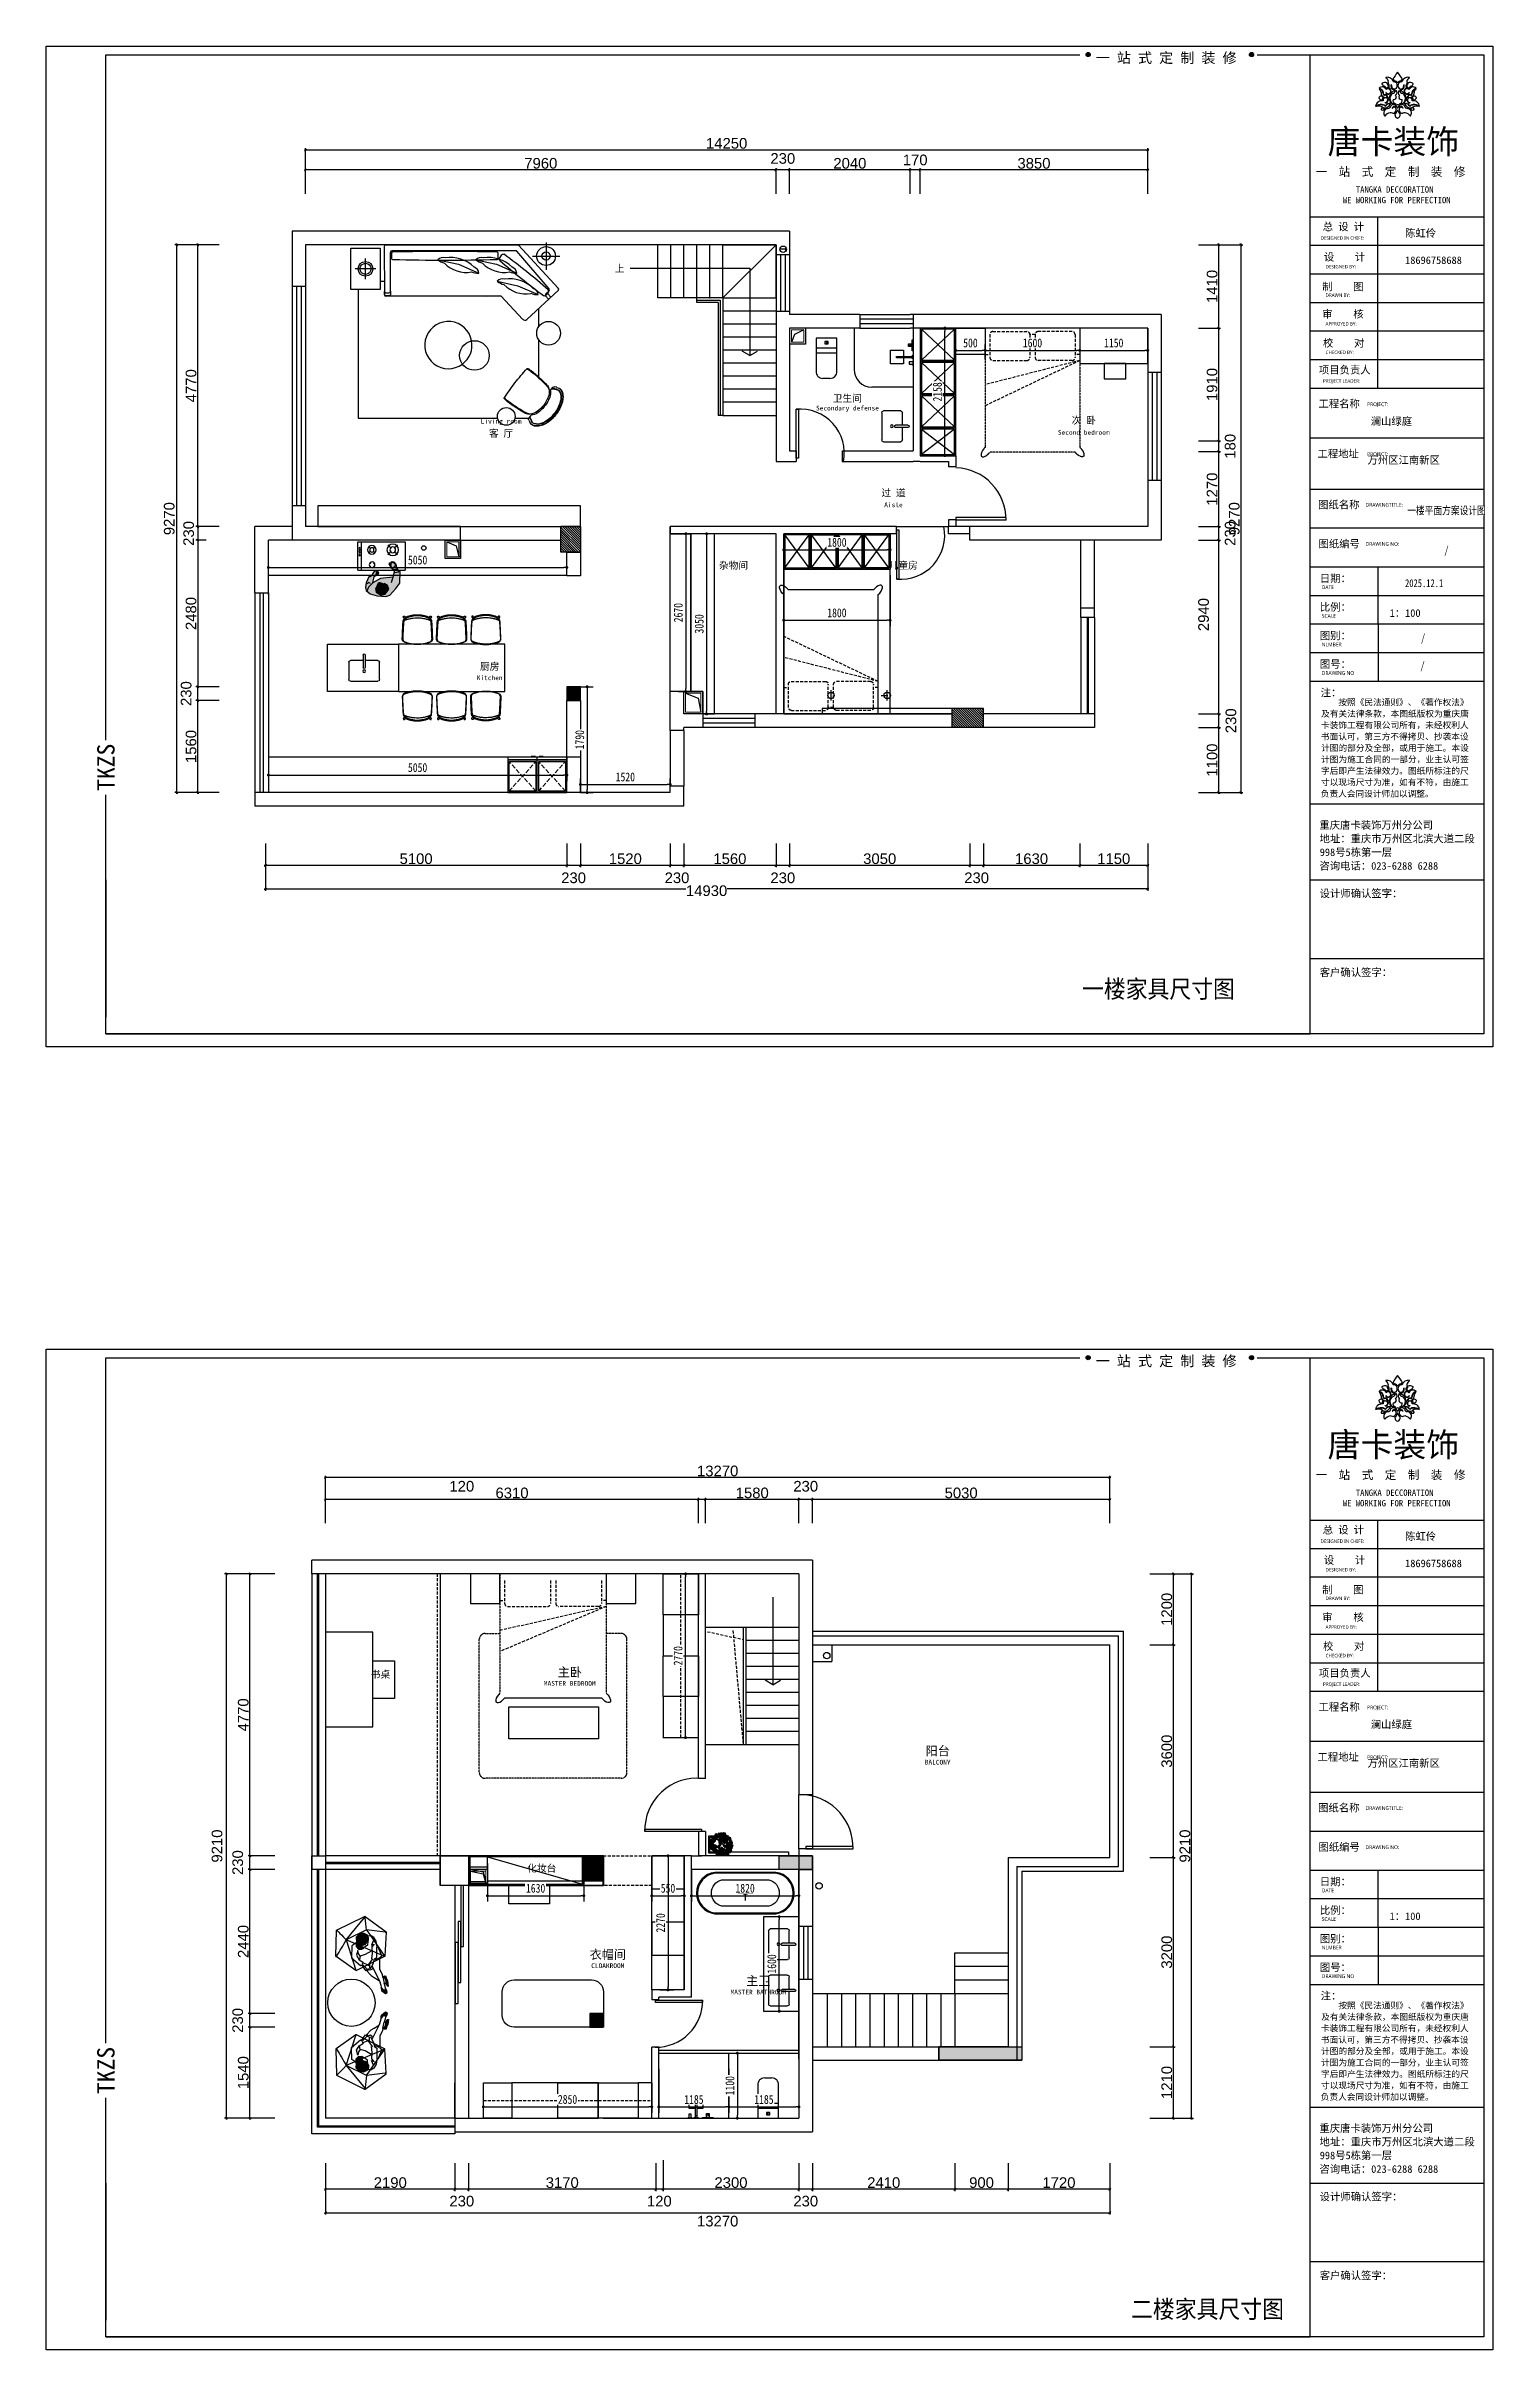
# Model space of a CAD drawing. Header units: millimetres. Extents: x 2919 to 27402, y 1359 to 40342.
import ezdxf
from ezdxf.enums import TextEntityAlignment as Align

# ---------------------------------------------------------------- set-up
doc = ezdxf.new("R2010")
doc.units = ezdxf.units.MM
doc.set_wipeout_variables(frame=1)
doc.linetypes.add('DASH', pattern=[0.35, 0.25, -0.1])
doc.linetypes.add('DASHED', pattern=[0.75, 0.5, -0.25])
for name, color, linetype in [('1', 1, 'Continuous'), ('2.TXV-活动家具外线', 51, 'Continuous'), ('Chen_活动家具', 51, 'Continuous'), ('DIM', 1, 'Continuous'), ('FF-FURN', 51, 'Continuous'), ('FF-FURN01', 2, 'Continuous'), ('FF-FURN02', 30, 'Continuous'), ('FF-Plants', 86, 'Continuous'), ('FF-平面人物', 8, 'Continuous'), ('IHY-column hatch', 7, 'Continuous'), ('JIA', 3, 'Continuous'), ('W-文字', 30, 'Continuous')]:
    doc.layers.add(name, color=color, linetype=linetype)
for name, color, linetype, lineweight in [('jia -', 147, 'Continuous', 5), ('填充', 250, 'Continuous', 30), ('文字', 3, 'Continuous', 13)]:
    doc.layers.add(name, color=color, linetype=linetype, lineweight=lineweight)
doc.styles.get("Standard").update_dxf_attribs({"font": 'arial.ttf'})
doc.styles.add('公众号：设计行', font='simhei.ttf')
doc.styles.add('图框－雅黑', font='')
doc.styles.add('家具内标注', font='simhei.ttf', dxfattribs={"height": 140})
doc.styles.add('黑体', font='simhei.ttf', dxfattribs={"width": 0.8})
doc.styles.get('图框－雅黑').set_extended_font_data('Microsoft YaHei')
doc.dimstyles.new('小汪专用平面标注', dxfattribs={"dimtxt": 150, "dimasz": 50, "dimexe": 100, "dimexo": 0, "dimgap": 50, "dimtad": 1, "dimdec": 0, "dimtxsty": '黑体', "dimblk": 'DOT', "dimcen": 50, "dimdle": 100, "dimclrd": 44, "dimclre": 44, "dimclrt": 51, "dimadec": 0, "dimazin": 0, "dimtfac": 1, "dimtdec": 0, "dimtmove": 1, "dimatfit": 3, "dimldrblk": 'DOT', "dimfxl": 0, "dimlwd": -1, "dimarcsym": 0})
doc.dimstyles.new('爱', dxfattribs={"dimtxt": 180, "dimasz": 40, "dimexe": 30, "dimexo": 30, "dimgap": 20, "dimtad": 1, "dimdec": 0, "dimdsep": 46, "dimtxsty": 'Standard', "dimblk": 'ARCHTICK', "dimcen": 2.5, "dimdle": 20, "dimclrd": 3, "dimclre": 3, "dimclrt": 3, "dimadec": 0, "dimazin": 0, "dimtfac": 1, "dimtdec": 0, "dimtmove": 2, "dimatfit": 3, "dimldrblk": 'OPEN90', "dimfxl": 0, "dimarcsym": 0})

msp = doc.modelspace()

# ---------------------------------------------------------------- texts
at = {"color": 51, "char_height": 132, "attachment_point": 5, "style": '黑体', "bg_fill": 3, "box_fill_scale": 1.1, "bg_fill_color": 256, "bg_fill_true_color": 13158600, "bg_fill_transparency": 0}
for insert in [(26220.4, 30310.9), (26211.6, 29844.5)]:
    msp.add_mtext('/', dxfattribs=dict(at, insert=insert))
at = {"layer": '文字', "style": '黑体', "width": 0.9}
for s, p in [('一楼家具尺寸图', (23036.3, 24236.4)), ('二楼家具尺寸图', (23866, 1898.2))]:
    msp.add_text(s, height=301.16, dxfattribs=at).set_placement(p, align=Align.RIGHT)

# ---------------------------------------------------------------- blocks, each defined once
blk = doc.blocks.new('4a78gf4t8h7y4u874i78478o478op[pp[[p[[')
at = {"layer": 'DIM'}
h = blk.add_hatch(color=152, dxfattribs=at)
edge = h.paths.add_edge_path()
edge.add_arc((302.51, -2.46), 0.608, 0, 360)
h = blk.add_hatch(color=152, dxfattribs=at)
edge = h.paths.add_edge_path()
edge.add_arc((349.93, -2.46), 0.608, 0, 360)
at = {"color": 14}
for centre, radius, start, end in [((387.91, -13.27), 1.41, 81.37616, 132.12599), ((386.54, -13.91), 1.74, 358.00709, 75.71378), ((387.06, -12.43), 0.0342, 74.87937, 225.95262), ((385.98, -13.62), 1.58, 4.02857, 48.09262), ((386.68, -13.81), 1.47, 0, 74.6784), ((387.91, -10.96), 0.135, 130.8622, 224.81325), ((389.59, -9.87), 2.14, 212.50174, 235.97472), ((388.69, -12.05), 1.47, 64.64125, 126.25641), ((387.86, -13.14), 1.29, 23.2238, 77.98813), ((387.84, -12.94), 1.41, 36.73819, 66.63902), ((388.97, -9.15), 0.0576, 129.24819, 281.08106), ((387.94, -10.67), 1.78, 15.18821, 56.66914), ((389.34, -10.81), 1.76, 15.79505, 103.59393), ((389.67, -11.57), 0.875, 216.72873, 231.55768), ((389.6, -13.11), 0.737, 249.55345, 139.17641), ((389.14, -12.23), 0.0353, 231.55768, 342.16387), ((389.58, -12.37), 0.419, 116.46669, 162.16387), ((389.26, -10.78), 0.0899, 321.30517, 73.66022), ((389.59, -10.92), 0.269, 157.05201, 235.89502), ((389.45, -12.29), 0.299, 63.18932, 101.29638), ((389.01, -11.66), 0.674, 356.13632, 53.56319), ((389.6, -11.99), 0.0353, 243.18932, 337.78977), ((388.6, -10.43), 1.08, 337.95727, 19.94768), ((389.63, -10.85), 0.0353, 157.95727, 229.12605), ((389.03, -11.54), 0.887, 354.86055, 49.12605), ((388.99, -11.74), 0.69, 337.78977, 3.08654), ((389.8, -12.18), 0.0353, 151.05919, 253.24248), ((388.69, -11.57), 1.23, 331.05919, 1.28513), ((389.53, -13.07), 0.895, 352.5078, 73.24248), ((392.12, -11.53), 1.73, 172.52566, 208.84758), ((390.48, -11.33), 0.0798, 8.09999, 177.79145), ((390.5, -13.2), 0.0883, 172.5078, 239.28028), ((390.82, -12.67), 0.711, 239.28028, 260.4271), ((391.54, -11.51), 1.22, 211.19758, 261.466), ((392.76, -11.4), 2.2, 177.75242, 191.09605), ((391.39, -11.65), 0.81, 179.31679, 256.31173), ((390.72, -13.28), 0.0883, 260.4271, 316.70011), ((391.65, -14.16), 1.2, 99.0613, 136.70011), ((390.59, -12.53), 1.26, 281.12978, 344.97584), ((400.52, -14.42), 10.66, 140.12649, 153.90986), ((390.98, -9.75), 0.0371, 151.51384, 287.69228), ((391.08, -10.19), 0.413, 67.76185, 102.0104), ((391, -9.82), 0.0353, 102.0104, 107.69228), ((391.41, -11.73), 0.746, 238.6902, 325.98021), ((391.13, -11.71), 1.38, 58.9189, 93.81839), ((391.22, -9.84), 0.0353, 52.46371, 67.76185), ((391.07, -10.04), 0.289, 356.53083, 52.46371), ((391.39, -10.06), 0.0353, 176.53083, 267.88723), ((391.37, -12.86), 0.149, 266.23879, 96.96903), ((391.35, -11.14), 1.05, 19.33542, 87.88723), ((391.33, -13.51), 0.849, 300.82418, 48.49384), ((391.83, -12.95), 0.0968, 27.60167, 101.01933), ((391.26, -11.29), 0.961, 6.69334, 52.85263), ((390.78, -11.4), 1.46, 320.72299, 8.78503), ((384.16, -14.42), 10.66, 26.09014, 39.87351), ((393.32, -11.14), 1.05, 92.11277, 160.66458), ((393.9, -11.4), 1.46, 171.21497, 219.27701), ((393.41, -11.29), 0.961, 127.14737, 173.30666), ((393.34, -13.51), 0.849, 131.50616, 239.17582), ((393.26, -11.73), 0.746, 214.01979, 301.3098), ((392.84, -12.95), 0.0968, 78.98067, 152.39833), ((393.55, -11.71), 1.38, 86.18161, 121.0811), ((394.08, -12.53), 1.26, 195.02416, 258.87022), ((393.3, -12.86), 0.149, 83.03097, 273.76121), ((393.02, -14.16), 1.2, 43.29989, 80.9387), ((393.28, -10.06), 0.0353, 272.11277, 3.46917), ((393.61, -10.04), 0.289, 127.53629, 183.46917), ((393.14, -11.51), 1.22, 278.534, 328.80242), ((393.45, -9.84), 0.0353, 112.23815, 127.53629), ((393.6, -10.19), 0.413, 77.9896, 112.23815), ((393.29, -11.65), 0.81, 283.68827, 0.68321), ((395.33, -10.81), 1.76, 76.40607, 164.20495), ((393.67, -9.82), 0.0353, 72.30772, 77.9896), ((393.7, -9.75), 0.0371, 252.30772, 28.48616), ((393.96, -13.28), 0.0883, 223.29989, 279.5729), ((393.85, -12.67), 0.711, 279.5729, 300.71972), ((392.55, -11.53), 1.73, 331.15242, 7.47434), ((391.91, -11.4), 2.2, 348.90395, 2.24758), ((394.2, -11.33), 0.0798, 2.20855, 171.90001), ((394.17, -13.2), 0.0883, 300.71972, 7.4922), ((395.15, -13.07), 0.895, 106.75752, 187.4922), ((395.08, -13.11), 0.737, 40.82359, 290.44655), ((395.64, -11.54), 0.887, 130.87395, 185.13945), ((395.98, -11.57), 1.23, 178.71487, 208.94081), ((394.88, -12.18), 0.0353, 286.75752, 28.94081), ((396.07, -10.43), 1.08, 160.05232, 202.04273), ((395.66, -11.66), 0.674, 126.43681, 183.86368), ((395.68, -11.74), 0.69, 176.91346, 202.21023), ((396.73, -10.67), 1.78, 123.33086, 164.81179), ((395.07, -11.99), 0.0353, 202.21023, 296.81068), ((395.04, -10.85), 0.0353, 310.87395, 22.04273), ((395.22, -12.29), 0.299, 78.70362, 116.81068), ((395.08, -10.92), 0.269, 304.10498, 22.94799), ((395.1, -12.37), 0.419, 17.83613, 63.53331), ((395.41, -10.78), 0.0899, 106.33978, 218.69483), ((395.98, -12.05), 1.47, 53.74359, 115.35875), ((395.53, -12.23), 0.0353, 197.83613, 308.44232), ((395.01, -11.57), 0.875, 308.44232, 323.27127), ((396.82, -13.14), 1.29, 102.01187, 156.7762), ((395.71, -9.15), 0.0576, 258.91894, 50.75181), ((396.83, -12.94), 1.41, 113.36098, 143.26181), ((395.08, -9.87), 2.14, 304.02528, 327.49826), ((398.13, -13.91), 1.74, 104.28622, 181.99291), ((397.99, -13.81), 1.47, 105.3216, 180), ((396.76, -13.27), 1.41, 47.87401, 98.62384), ((396.76, -10.96), 0.135, 315.18675, 49.1378), ((398.7, -13.62), 1.58, 131.90738, 175.97143), ((397.61, -12.43), 0.0342, 314.04738, 105.12063), ((387.93, -17.78), 2, 126.52882, 172.2908), ((387.52, -19.55), 2.57, 83.46216, 127.50157), ((387.49, -19.53), 2.45, 94.67091, 124.21977), ((386.79, -19.69), 2.29, 58.89376, 107.28063), ((387.57, -19.25), 2.17, 124.06543, 124.09836), ((387.87, -17.98), 2.13, 83.62361, 122.08182), ((387.65, -15.43), 0.929, 84.75323, 144.06407), ((387.65, -14.88), 0.755, 180, 237.03767), ((387.62, -15.01), 0.633, 228.67872, 287.36964), ((387.57, -19.25), 2.17, 64.66124, 97.40606), ((388.71, -13.65), 1.17, 173.0412, 225.97517), ((388.07, -18.39), 0.54, 94.8887, 168.49283), ((387.76, -18.32), 0.227, 169.85632, 264.61535), ((388.03, -17.41), 1.17, 251.92699, 286.0861), ((388.55, -14.03), 0.942, 210.43673, 249.9982), ((389.02, -13.43), 1.55, 217.41635, 278.26641), ((388.36, -15.52), 0.558, 101.61355, 188.78606), ((387.81, -18.35), 1.35, 58.58935, 90), ((388.67, -16.71), 1.24, 231.96805, 287.37872), ((388.61, -16.8), 1.21, 240.63642, 277.78441), ((388.87, -15.74), 0.771, 121.36582, 188.95761), ((389.5, -13.64), 1.36, 187.56951, 208.12322), ((388.2, -14.95), 0.05, 332.77902, 80.17851), ((388.53, -13.88), 0.273, 199.55329, 277.46703), ((388.39, -14.1), 0.196, 243.08164, 305.26061), ((389.69, -19.46), 1.37, 100.23962, 193.75503), ((388.34, -18.5), 0.0353, 286.0861, 344.89439), ((388.39, -18.34), 0.035, 59.23442, 223.05213), ((389.29, -19.63), 0.945, 189.36751, 226.82833), ((388.14, -18.45), 0.242, 344.89439, 21.2645), ((390.41, -20.28), 2.81, 125.59952, 135.4377), ((388.79, -15.75), 0.74, 25.26004, 115.55859), ((388.69, -14.96), 0.726, 0.20252, 105.39572), ((388.79, -16.99), 0.412, 224.88791, 301.49692), ((388.72, -16.98), 0.301, 226.33026, 319.37227), ((388.61, -15.1), 0.95, 18.09143, 92.66301), ((390.42, -21.48), 2.12, 96.21131, 146.95839), ((388.8, -15.68), 0.703, 259.56148, 20.91487), ((388.97, -16.09), 0.407, 224.18622, 316.2123), ((388.99, -13.55), 0.0538, 19.35377, 233.42857), ((389.81, -17.76), 1.04, 91.66201, 145.91242), ((389.55, -13.27), 0.677, 208.76115, 309.52537), ((389.73, -17.53), 0.747, 118.95292, 165.38579), ((389.7, -13.1), 0.791, 213.11317, 242.96707), ((388.26, -15.8), 2.23, 290.50416, 325.70463), ((389.05, -7.71), 7.26, 271.52146, 272.91708), ((388.18, -15.46), 1.42, 319.9735, 342.43032), ((389.7, -17.53), 0.734, 58.01052, 121.58476), ((389.51, -17.29), 0.82, 265.35982, 357.00984), ((390.29, -14.26), 0.949, 215.00221, 235.93786), ((390.87, -16.19), 1.38, 133.15096, 167.6467), ((389.82, -14.96), 0.104, 234.53765, 331.06788), ((389.89, -18.07), 1.36, 76.88407, 94.5878), ((391.52, -15.08), 1.61, 127.24007, 177.44147), ((391.6, -15.32), 1.67, 175.19329, 227.55141), ((390.34, -14.54), 0.82, 76.45764, 119.22394), ((391.83, -15.19), 1.74, 125.50128, 196.23562), ((390.02, -16.99), 0.112, 323.32986, 48.71618), ((391.55, -15.33), 1.44, 194.0716, 279.68862), ((390.01, -21.65), 2.29, 69.67437, 85.47404), ((390.2, -16.44), 0.305, 270, 317.00506), ((391.07, -17.97), 0.974, 78.60826, 139.25222), ((390.41, -16.59), 0.0632, 275.56958, 64.80361), ((390.52, -13.77), 0.0353, 307.24007, 76.45764), ((390.81, -17.97), 0.0444, 149.1897, 294.31918), ((391.42, -18.26), 0.715, 108.80977, 154.5449), ((390.88, -18.49), 1.02, 265.75474, 358.78975), ((390.84, -13.8), 0.0353, 101.12978, 125.50128), ((394.54, -21.9), 5.37, 130.06726, 133.56804), ((391.92, -15.79), 0.96, 163.06663, 262.14519), ((391.24, -14.82), 0.729, 251.4629, 354.19177), ((391.34, -18.36), 0.62, 81.79719, 114.69567), ((391.33, -18.5), 0.931, 56.23012, 98.84678), ((391.26, -17.62), 0.599, 349.51574, 90), ((391.15, -18.44), 0.749, 354.4334, 68.56386), ((392.76, -19.83), 1.21, 173.33363, 213.75249), ((391.06, -18.59), 1.21, 294.21646, 322.92908), ((391.78, -14.27), 0.0353, 120.82418, 220.57333), ((391.12, -14.84), 0.836, 345.35825, 40.57333), ((392.37, -18.02), 1, 91.80983, 122.71332), ((389.55, -18.89), 2.85, 17.78662, 36.98445), ((389.63, -17.95), 2.76, 330.32037, 349.14217), ((392.3, -18.01), 0.038, 194.2401, 344.8346), ((392.31, -18.02), 1, 57.28668, 88.19017), ((392.37, -18.01), 0.038, 195.1654, 345.7599), ((395.05, -17.95), 2.76, 190.85783, 209.67963), ((395.12, -18.89), 2.85, 143.01555, 162.21338), ((393.61, -18.59), 1.21, 217.07092, 245.78354), ((393.44, -14.82), 0.729, 185.80823, 288.5371), ((393.55, -14.84), 0.836, 139.42667, 194.64175), ((393.52, -18.44), 0.749, 111.43614, 185.5666), ((393.8, -18.49), 1.02, 181.21025, 274.24526), ((393.41, -17.62), 0.599, 90, 190.48426), ((393.34, -18.5), 0.931, 81.15322, 123.76988), ((392.75, -15.79), 0.96, 277.85481, 16.93337), ((393.12, -15.33), 1.44, 260.31138, 345.9284), ((392.89, -14.27), 0.0353, 319.42667, 59.17582), ((391.91, -19.83), 1.21, 326.24751, 6.66637), ((393.34, -18.36), 0.62, 65.30433, 98.20281), ((393.6, -17.97), 0.974, 40.74778, 101.39174), ((393.25, -18.26), 0.715, 25.4551, 71.19023), ((390.14, -21.9), 5.37, 46.43196, 49.93274), ((393.83, -13.8), 0.0353, 54.49872, 78.87022), ((393.86, -17.97), 0.0444, 245.68082, 30.8103), ((392.84, -15.19), 1.74, 343.76438, 54.49872), ((394.67, -21.65), 2.29, 94.52596, 110.32563), ((394.15, -13.77), 0.0353, 103.54236, 232.75993), ((393.16, -15.08), 1.61, 2.55853, 52.75993), ((394.33, -14.54), 0.82, 60.77606, 103.54236), ((393.07, -15.32), 1.67, 312.44859, 4.80671), ((394.26, -16.59), 0.0632, 115.19639, 264.43042), ((394.48, -16.44), 0.305, 222.99494, 270), ((395.16, -17.29), 0.82, 182.99016, 274.64018), ((394.78, -18.07), 1.36, 85.4122, 103.11593), ((394.26, -21.48), 2.12, 33.04161, 83.78869), ((394.66, -16.99), 0.112, 131.28382, 216.67014), ((396.41, -15.8), 2.23, 214.29537, 249.49584), ((394.97, -17.53), 0.734, 58.41524, 121.98948), ((395.13, -13.27), 0.677, 230.47463, 331.23885), ((393.8, -16.19), 1.38, 12.3533, 46.84904), ((394.85, -14.96), 0.104, 208.93212, 305.46235), ((394.86, -17.76), 1.04, 34.08758, 88.33799), ((394.38, -14.26), 0.949, 304.06214, 324.99779), ((396.5, -15.46), 1.42, 197.56968, 220.0265), ((396.06, -15.1), 0.95, 87.33699, 161.90857), ((395.87, -15.68), 0.703, 159.08513, 280.43852), ((395.88, -15.75), 0.74, 64.44141, 154.73996), ((394.98, -19.46), 1.37, 346.24497, 79.76038), ((395.98, -14.96), 0.726, 74.60428, 179.79748), ((395.62, -7.71), 7.26, 267.08292, 268.47854), ((394.95, -17.53), 0.747, 14.61421, 61.04708), ((394.97, -13.1), 0.791, 297.03293, 326.88683), ((395.71, -16.09), 0.407, 223.7877, 315.81378), ((395.65, -13.43), 1.55, 261.73359, 322.58365), ((396, -16.71), 1.24, 252.62128, 308.03195), ((395.69, -13.55), 0.0538, 306.57143, 160.64623), ((395.89, -16.99), 0.412, 238.50308, 315.11209), ((395.95, -16.98), 0.301, 220.62773, 313.66974), ((396.06, -16.8), 1.21, 262.21559, 299.36358), ((394.26, -20.28), 2.81, 44.5623, 54.40048), ((395.38, -19.63), 0.945, 313.17167, 350.63249), ((396.14, -13.88), 0.273, 262.53297, 340.44671), ((396.86, -18.35), 1.35, 90, 121.41065), ((396.29, -14.1), 0.196, 234.73939, 296.91836), ((397.11, -19.25), 2.17, 82.59394, 115.33876), ((395.8, -15.74), 0.771, 351.04239, 58.63418), ((396.28, -18.34), 0.035, 316.94787, 120.76558), ((396.53, -18.45), 0.242, 158.7355, 195.10561), ((396.33, -18.5), 0.0353, 195.10561, 253.9139), ((396.65, -17.41), 1.17, 253.9139, 288.07301), ((395.18, -13.64), 1.36, 331.87678, 352.43049), ((396.47, -14.95), 0.05, 99.82149, 207.22098), ((396.32, -15.52), 0.558, 351.21394, 78.38645), ((396.13, -14.03), 0.942, 290.0018, 329.56327), ((396.8, -17.98), 2.13, 57.91818, 96.37639), ((396.61, -18.39), 0.54, 11.50717, 85.1113), ((397.88, -19.69), 2.29, 72.71937, 121.10624), ((395.96, -13.65), 1.17, 314.02483, 6.9588), ((397.16, -19.55), 2.57, 52.49843, 96.53784), ((397.06, -15.01), 0.633, 252.63036, 311.32128), ((396.91, -18.32), 0.227, 275.38465, 10.14368), ((397.02, -15.43), 0.929, 35.93593, 95.24677), ((397.19, -19.53), 2.45, 55.78023, 85.32909), ((397.02, -14.88), 0.755, 302.96233, 0), ((396.74, -17.78), 2, 7.7092, 53.47118), ((397.11, -19.25), 2.17, 55.90164, 55.93457), ((392.79, -19.65), 1.35, 219.4606, 250.2059), ((391.88, -19.65), 1.35, 289.7941, 320.5394)]:
    blk.add_arc(centre, radius, start, end, dxfattribs=at)
at = {"layer": 'DIM', "color": 152, "linetype": 'ByBlock'}
for p, q in [((0, -201.46), (0, 0)), ((0, 0), (420, 0)), ((420, 0), (420, -290.47)), ((17.39, -201.46), (17.39, -2.51)), ((17.39, -2.51), (300.11, -2.51)), ((351.58, -2.51), (417.37, -2.51)), ((417.37, -2.51), (417.37, -286.68)), ((0, -290.47), (0, -201.46)), ((17.39, -286.68), (17.39, -217.33)), ((17.39, -286.68), (96.27, -286.68)), ((96.27, -286.68), (17.39, -286.68)), ((96.27, -286.68), (366.93, -286.68)), ((417.37, -286.68), (96.27, -286.68)), ((420, -290.47), (0, -290.47))]:
    blk.add_line(p, q, dxfattribs=at)
at = {"layer": 'DIM', "color": 152}
for p, q in [((366.93, -286.68), (366.93, -2.51)), ((366.93, -49.59), (417.37, -49.59)), ((386.47, -49.59), (386.47, -99.37)), ((417.37, -57.89), (366.93, -57.89)), ((417.37, -66.19), (366.93, -66.19)), ((417.37, -74.49), (366.93, -74.49)), ((417.37, -82.78), (366.93, -82.78)), ((417.37, -91.08), (366.93, -91.08)), ((417.37, -99.37), (366.93, -99.37)), ((417.37, -113.83), (366.93, -113.83)), ((417.37, -128.67), (366.93, -128.67)), ((417.37, -139.97), (366.93, -139.97)), ((417.37, -151.26), (366.93, -151.26)), ((386.57, -151.26), (386.67, -184.45)), ((417.37, -159.56), (366.93, -159.56)), ((417.37, -167.85), (366.93, -167.85)), ((417.37, -176.15), (366.93, -176.15)), ((417.37, -184.45), (366.93, -184.45)), ((366.93, -219.98), (417.37, -219.98)), ((17.39, -242.04), (17.39, -281.86)), ((366.93, -242.04), (417.37, -242.04)), ((417.37, -264.93), (366.93, -264.93))]:
    blk.add_line(p, q, dxfattribs=at)
for centre in [(302.51, -2.46), (349.93, -2.46)]:
    blk.add_circle(centre, 0.608, dxfattribs=at)
at = {"layer": 'DIM', "color": 152, "lineweight": -3, "style": '黑体'}
for s, height, p in [('一 站 式 定 制 装 修', 3, (304.71, -4.9)), ('唐卡装饰', 7, (372.01, -31.21)), ('一  站  式  定  制  装  修', 2.4529, (368.57, -37.72)), ('WE WORKING FOR PERFECTION', 1.8397, (376.43, -45.61)), ('   TANGKA DECCORATION', 1.8397, (376.45, -42.55)), ('总 设 计', 2.2, (370.59, -53.52)), ('陈虹伶', 2.2, (394.52, -55.39)), (' 设    计', 2.2, (369.45, -62.31)), ('18696758688', 2.2, (394.52, -63.25)), ('制    图', 2.2, (370.45, -70.92)), ('审    核', 2.2, (370.48, -78.87)), ('校    对', 2.2, (370.68, -87.3)), ('项目负责人', 2.2, (369.49, -95.09)), ('工程名称', 2.2, (369.36, -104.91)), ('澜山绿庭', 2.2, (384.52, -110)), ('工程地址', 2.2, (369.08, -119.44)), ('万州区江南新区', 2.2, (383.6, -121.25)), ('图纸名称', 2.2, (369.26, -134.2)), ('图纸编号', 2.2, (369.36, -145.59)), ('1：100', 2.2, (390.01, -165.68)), ('及有关法律条款，本图纸版权为重庆唐', 1.8013, (370.13, -194.7)), ('    按照《民法通则》、《著作权法》', 1.8013, (370.22, -191.37)), ('卡装饰工程有限公司所有，未经权利人', 1.8013, (370.09, -198.02)), ('书面认可，第三方不得拷贝、抄袭本设', 1.8013, (370.07, -201.33)), ('计图的部分及全部，或用于施工。本设', 1.8013, (370.12, -204.64)), ('计图为施工合同的一部分，业主认可签', 1.8013, (370.12, -207.96)), ('寸以现场尺寸为准，如有不符，由施工', 1.8013, (370.08, -214.6)), ('字后即产生法律效力。图纸所标注的尺', 1.8013, (370.11, -211.28)), ('负责人会同设计师加以调整。', 1.8013, (370.02, -217.92)), ('重庆唐卡装饰万州分公司', 2.2001, (369.63, -227.21)), ('地址：重庆市万州区北滨大道二段', 2.2001, (369.7, -231.16)), ('998号5栋第一层', 2.2, (369.73, -235.1)), ('咨询电话：023-6288 6288', 2.2001, (369.66, -239.06)), ('设计师确认签字：', 2.2, (369.7, -247.08)), ('客户确认签字：', 2.2, (369.72, -269.97))]:
    blk.add_text(s, height=height, dxfattribs=at).set_placement(p)
at = {"layer": 'DIM', "color": 152}
for s, height, style, p in [('DESIGNED IN CHIFE:', 0.9907, '图框－雅黑', (369.97, -56.21)), ('DESIGNED BY:', 0.9907, '图框－雅黑', (371.42, -64.51)), ('DRAWN BY:', 0.991, '图框－雅黑', (371.42, -72.81)), ('APPROYED BY:', 0.9907, '图框－雅黑', (371.42, -81.11)), ('CHECKED BY:', 0.9907, '图框－雅黑', (371.42, -89.4)), ('PROJECT LEADER:', 0.9907, '图框－雅黑', (370.68, -97.7)), ('PROJECT:', 1.081, '图框－雅黑', (383.46, -104.52)), ('PROJECT:', 1.081, '图框－雅黑', (383.46, -118.97)), ('DRAWINGTITLE:', 1.0808, '图框－雅黑', (383.02, -133.71)), ('DRAWING NO:', 1.0808, '图框－雅黑', (383.02, -145.06)), (' 日期：', 2.2, '黑体', (368.27, -155.63)), ('DATE', 1.081, '图框－雅黑', (370.31, -157.63)), (' 比例：', 2.2, '黑体', (368.27, -163.94)), ('SCALE', 1.081, '图框－雅黑', (370.31, -165.93)), (' 图别：', 2.2, '黑体', (368.27, -172.22)), ('NLMBER', 1.081, '图框－雅黑', (370.31, -174.22)), (' 图号：', 2.2, '黑体', (368.27, -180.51)), ('注：', 2.2, '黑体', (369.99, -188.77)), ('DRAWING NO', 1.081, '图框－雅黑', (370.31, -182.52))]:
    blk.add_text(s, height=height, dxfattribs=dict(at, style=style)).set_placement(p)
at = {"layer": 'DIM', "color": 152, "lineweight": -3, "style": '黑体'}
blk.add_text('TKZS', height=5.04, rotation=90, dxfattribs=at).set_placement((19.88, -216.21))
blk = doc.blocks.new('sghsh')
at = {"layer": 'W-文字', "color": 30, "attachment_point": 5, "style": '家具内标注'}
for s, insert, char_height in [('\\A1;Secondary defense', (99642, -1873), 80), ('\\A1;卫生间', (99639, -1702), 120), ('\\A1;Living room', (93781, -2097), 80), ('\\A1;客 厅', (93781, -2295), 120), ('\\A1;Second bedroom', (103641, -2274), 80), ('\\A1;次 卧', (103642, -2075), 120), ('\\A1;{\\H0.85714x;过 道} ', (100421, -3301), 140), ('\\A1;Aisle', (100421, -3499), 80), ('\\A1;杂物间', (97715, -4528), 120), ('\\A1;儿童房', (100587, -4528), 120), ('\\A1;厨房', (93588, -6239), 120), ('\\A1;Kitchen', (93587, -6425), 80)]:
    blk.add_mtext(s, dxfattribs=dict(at, insert=insert, char_height=char_height))
blk = doc.blocks.new('YLD.Studio-01-206')
at = {"layer": 'FF-FURN', "color": 251}
for p, q in [((-2187, -61, 0), (-1021, 6982, 0)), ((-1978, -6815, 0), (-2187, -61, 0))]:
    blk.add_line(p, q, dxfattribs=at)
for centre, radius, start, end in [((6371, -460), 10412, 148.114882, 204.106498), ((-480, 5056), 1991, 106.376061, 180.484209), ((-9670, 663), 9693, 327.929946, 24.220995), ((-5433, 5397), 4665, 349.979835, 19.66442), ((-1163, -4999), 1991, 171.737171, 245.845319), ((-6117, -4666), 4665, 332.55696, 2.241545)]:
    blk.add_arc(centre, radius, start, end, dxfattribs=at)
blk = doc.blocks.new('YLD.Studio-01-204')
at = {"layer": 'FF-FURN'}
for p, q in [((-350, -587), (-350, -586)), ((-350, -587), (-350, -587)), ((-348, -619), (-348, -618)), ((-348, -619), (-348, -618)), ((-348, -620), (-348, -619)), ((-348, -620), (-348, -619)), ((-340, -553), (-339, -551)), ((-339, -551), (-322, -520)), ((-313, -563), (-289, -519)), ((-285, -521), (-309, -565)), ((-295, -499), (-258, -499)), ((-114, -570), (-114, -546)), ((-14, -581), (0, -581)), ((0, -581), (14, -581)), ((114, -546), (114, -570)), ((258, -499), (294, -499)), ((309, -565), (285, -521)), ((289, -519), (313, -563)), ((322, -520), (339, -551)), ((339, -551), (340, -553)), ((348, -618), (348, -619)), ((348, -618), (348, -619)), ((348, -619), (348, -620)), ((348, -619), (348, -620)), ((350, -586), (350, -587)), ((350, -587), (350, -587)), ((-287, -713), (-286, -714)), ((-286, -714), (-286, -714)), ((-224, -721), (-224, -721)), ((-222, -717), (-222, -717)), ((-222, -717), (-222, -717)), ((28, -787), (-28, -787)), ((-19, -767), (19, -767)), ((0, -772), (-19, -772)), ((19, -772), (0, -772)), ((222, -717), (222, -717)), ((222, -717), (222, -717)), ((224, -721), (224, -721)), ((286, -714), (287, -713)), ((286, -714), (286, -714))]:
    blk.add_line(p, q, dxfattribs=at)
for centre, radius, start, end in [((113, -83), 413, 171.5522, 179.8087), ((1779, -81), 2079, 180.002, 189.3362), ((-286, -24), 9.29, 95.2823, 171.0613), ((-96, -73), 194, 162.1963, 181.3522), ((1778, -77), 2067, 180.0082, 182.6944), ((0, -2867), 2867, 89.9998, 95.7499), ((1778, -77), 2068, 182.6945, 185.391), ((1780, -77), 2069, 185.3912, 188.0865), ((0, -2867), 2867, 84.2501, 90.0002), ((-1780, -77), 2069, 351.9135, 354.6088), ((-1779, -81), 2079, 350.6638, 359.998), ((96, -73), 194, 358.6478, 17.8037), ((-1778, -77), 2068, 354.609, 357.3055), ((286, -24), 9.29, 8.9387, 84.7177), ((-1778, -77), 2067, 357.3056, 359.9918), ((-113, -83), 413, 0.1913, 8.4478), ((-261, -606), 90.8, 170.527, 197.0872), ((-271, -599), 79.5, 171.4416, 194.1629), ((-271, -599), 79.5, 174.0891, 194.1615), ((-208, -611), 143, 156.079, 170.2604), ((-144, -539), 219, 201.6305, 231.4519), ((-144, -539), 219, 201.6305, 231.4519), ((-242, -597), 111, 198.6713, 210.4574), ((-140, -536), 230, 210.5109, 230.3774), ((-282, -539), 44.3, 122.6742, 154.5623), ((-206, -611), 117, 156.079, 170.2604), ((-269, -599), 53.2, 171.4416, 194.1629), ((-144, -553), 187, 198.3755, 244.3787), ((-269, -599), 48.8, 171.493, 193.9908), ((-206, -611), 113, 156.1743, 170.2376), ((-144, -553), 182, 198.4185, 244.3757), ((-294, -521), 22, 91.4383, 122.7488), ((-247, -543), 48.3, 119.7741, 150.6086), ((-247, -543), 43.7, 120.1428, 150.5914), ((-161, -397), 114, 191.2065, 227.3007), ((-259, -529), 30, 87.4832, 113.1403), ((1781, -77), 2071, 188.0865, 189.527), ((-252, -534), 33.6, 80.3672, 119.6392), ((-134, -401), 129, 188.3409, 208.2409), ((-258, -526), 27.6, 53.5962, 89.7232), ((-160, -419), 97.1, 206.3078, 229.7514), ((-45, -287), 293, 227.8081, 248.8028), ((-36, -255), 303, 228.0906, 250.24), ((-14, -114), 466, 252.9391, 269.9879), ((0, -59), 500, 253.9822, 270.0053), ((0, -59), 500, 269.9947, 286.0178), ((14, -114), 466, 270.0121, 287.0609), ((36, -255), 303, 289.76, 311.9094), ((45, -287), 293, 291.1972, 312.1919), ((144, -553), 182, 295.6243, 341.5815), ((160, -419), 97.1, 310.2486, 333.6922), ((144, -553), 187, 295.6213, 341.6245), ((161, -397), 114, 312.6993, 348.7935), ((258, -526), 27.6, 90.2768, 126.4038), ((134, -401), 129, 331.7591, 351.6591), ((252, -534), 33.6, 60.3608, 99.6328), ((259, -529), 30, 66.8597, 92.5168), ((-1781, -77), 2071, 350.473, 351.9135), ((247, -543), 43.7, 29.4086, 59.8572), ((247, -543), 48.3, 29.3914, 60.2259), ((144, -539), 219, 308.5481, 338.3695), ((144, -539), 219, 308.5481, 338.3695), ((140, -536), 230, 309.6226, 329.4891), ((294, -521), 22, 57.2512, 88.5617), ((282, -539), 44.3, 25.4377, 57.3258), ((206, -611), 113, 9.7624, 23.8257), ((206, -611), 117, 9.7396, 23.921), ((269, -599), 48.8, 346.0092, 8.507), ((269, -599), 53.2, 345.8371, 8.5584), ((242, -597), 111, 329.5426, 341.3287), ((208, -611), 143, 9.7396, 23.921), ((271, -599), 79.5, 345.8371, 8.5584), ((261, -606), 90.8, 342.9128, 9.473), ((271, -599), 79.5, 345.8385, 5.9109), ((-50, -390), 401, 233.9482, 257.8762), ((-56, -390), 392, 234.9338, 258.8414), ((-56, -390), 392, 234.9338, 258.8414), ((0, -249), 523, 244.5382, 267.8656), ((0, -250), 518, 244.538, 267.8555), ((5, -155), 642, 257.4668, 266.918), ((-4, -154), 633, 258.4274, 267.878), ((-4, -154), 633, 258.4274, 267.878), ((0, -333), 464, 266.3475, 273.6525), ((0, -595), 194, 261.7353, 278.2647), ((0, -250), 518, 272.1445, 295.462), ((0, -249), 523, 272.1344, 295.4618), ((4, -154), 633, 272.122, 281.5726), ((4, -154), 633, 272.122, 281.5726), ((-5, -155), 642, 273.082, 282.5332), ((56, -390), 392, 281.1586, 305.0662), ((56, -390), 392, 281.1586, 305.0662), ((50, -390), 401, 282.1238, 306.0518)]:
    blk.add_arc(centre, radius, start, end, dxfattribs=at)
blk = doc.blocks.new('YLD.Studio-04-230')
at = {"layer": 'FF-FURN'}
for p, q in [((-1084, 1669, 0), (-1081, 859, 0)), ((-1059, 1694, 0), (1174, 1694, 0)), ((-981, 908, 0), (-982, 1568, 0)), ((1143, 1594, 0), (-955, 1594, 0)), ((1707, 954, 0), (1157, 1590, 0)), ((1189, 1690, 0), (1859, 965, 0)), ((-1081, 859, 0), (-1081, 854, 0)), ((895, 829, 0), (-1055, 829, 0)), ((895, 829, 0), (1257, 437, 0)), ((1328, 434, 0), (1865, 931, 0)), ((1697, 776, 0), (1646, 831, 0)), ((1648, 866, 0), (1705, 919, 0))]:
    blk.add_line(p, q, dxfattribs=at)
at = {"layer": 'FF-FURN', "color": 251}
for p, q in [((1653, 1739, 0), (1653, 1276, 0)), ((1421, 1507, 0), (1884, 1507, 0)), ((-1055, 884, 0), (-1005, 885, 0)), ((1693, 903, 0), (1647, 844, 0)), ((1734, 810, 0), (1683, 865, 0))]:
    blk.add_line(p, q, dxfattribs=at)
at = {"layer": 'FF-FURN', "color": 251, "linetype": 'Continuous', "lineweight": -3}
for p, q in [((-1227, 1291, 0), (-1577, 1291, 0)), ((-1402, 1116, 0), (-1402, 1466, 0))]:
    blk.add_line(p, q, dxfattribs=at)
at = {"layer": 'FF-FURN', "elevation": 0}
blk.add_lwpolyline([(-1152, 941), (-1652, 941), (-1652, 1641), (-1152, 1641)], close=True, dxfattribs=at)
at = {"layer": 'FF-FURN', "color": 251, "elevation": 0}
for points in [[(-939, 1574), (-939, 1574, 0.414214), (-964, 1549), (-962, 1474, 0.414214), (-937, 1449)], [(820, 1449), (820, 1449, 0.414214), (845, 1474), (845, 1549, 0.414214), (820, 1574)], [(870, 1433), (870, 1433, -0.414214), (864, 1468), (907, 1530, -0.414214), (941, 1536)]]:
    blk.add_lwpolyline(points, format="xyb", dxfattribs=at)
for points in [[(-1528, 941), (-1528, -1234), (832, -1234)], [(-1082, 1076), (-1152, 1076)], [(1528, 312), (1528, 620)], [(1528, -539), (1528, 91)], [(1127, -1234), (1360, -1234)]]:
    blk.add_lwpolyline(points, dxfattribs=at)
at = {"layer": 'FF-FURN', "elevation": 0}
blk.add_lwpolyline([(-981, 911), (-980, 861, -0.414214), (-1004, 835), (-1054, 834, -0.414214), (-1080, 859), (-1081, 909)], format="xyb", dxfattribs=at)
at = {"layer": 'FF-FURN'}
for centre, radius in [((1653, 1507, 0), 160), ((1695, 201, 0), 200), ((441, -175), 250), ((980, -1207, 0), 150)]:
    blk.add_circle(centre, radius, dxfattribs=at)
at = {"layer": 'FF-FURN', "color": 251}
blk.add_circle((1653, 1507, 0), 70, dxfattribs=at)
at = {"layer": 'FF-FURN', "linetype": 'Continuous', "lineweight": -3}
blk.add_circle((-1402, 1291, 0), 125, dxfattribs=at)
at = {"layer": 'FF-FURN', "color": 251, "linetype": 'Continuous', "lineweight": -3}
blk.add_circle((-1402, 1291, 0), 93.7, dxfattribs=at)
at = {"layer": 'FF-FURN'}
for centre, radius, start, end in [((-1059, 1669, 0), 25, 90, 180.2017), ((-956, 1568, 0), 26, 87.1987, 180.1776), ((1143, 1569, 0), 25, 55.0667, 90), ((1143, 1569, 0), 25, 55.0667, 90), ((1174, 1669, 0), 25, 55.0667, 90), ((-1056, 854, 0), 25, 181.0848, 271.0848), ((643, 804, 0), 25, 51.6326, 90), ((1665, 848, 0), 25, 132.7566, 222.7566), ((1688, 937, 0), 25, 312.7566, 40.8358), ((1844, 945, 0), 25, 325.0667, 55.0667), ((0, 0), 400, 10.2164, 306.5716), ((1294, 471, 0), 50, 222.7566, 312.7566)]:
    blk.add_arc(centre, radius, start, end, dxfattribs=at)
at = {"layer": 'FF-FURN', "color": 251}
for centre, radius, start, end in [((-55, -32859, 0), 34444, 88.5443, 91.4702), ((-63, 36211, 0), 34773, 268.5594, 271.4537), ((8475, 10168, 0), 11582, 228.9543, 233.6612), ((-5912, -7800, 0), 11582, 48.9738, 53.7166), ((-1056, 909, 0), 25, 181.0856, 271.0856), ((-1006, 910, 0), 25, 271.0856, 1.0856), ((1627, 859, 0), 25, 233.6612, 322.0168), ((1701, 882, 0), 25, 132.7566, 222.7566), ((1674, 918, 0), 25, 322.0168, 48.9738)]:
    blk.add_arc(centre, radius, start, end, dxfattribs=at)
at = {"layer": 'FF-FURN', "color": 250}
blk.add_arc((0, 0), 400, 306.5716, 10.2164, dxfattribs=at)
at = {"layer": 'FF-FURN', "color": 251, "extrusion": (0, 0, -1), "xscale": -0.05261800496623998, "yscale": 0.05261800496623998, "zscale": -0.05261800496623998, "rotation": 104.058036222693}
for p in [(-145, 1255, 0), (-788, 1255, 0), (-1150, 893, 0)]:
    blk.add_blockref('YLD.Studio-01-206', p, dxfattribs=at)
at = {"layer": 'FF-FURN', "xscale": -1.1, "yscale": 1.1, "zscale": 1.1, "rotation": 52.26939912018064}
blk.add_blockref('YLD.Studio-01-204', (1127, -638, 0), dxfattribs=at)
blk = doc.blocks.new('2rwe3.w0w.w.')
at = {"color": 51, "linetype": 'ByBlock'}
for p, q in [((7146836, 1408004), (7146836, 1407524)), ((7146836, 1408004), (7147636, 1408004)), ((7147636, 1407524), (7147636, 1408004)), ((7146836, 1407524), (7147636, 1407524))]:
    blk.add_line(p, q, dxfattribs=at)
at = {"color": 55, "linetype": 'ByBlock'}
for p, q in [((7146898, 1408004), (7146898, 1407524)), ((7147038, 1407696), (7147018, 1407716)), ((7147022, 1407719), (7147041, 1407699)), ((7147038, 1407696), (7147041, 1407699)), ((7147054, 1407895), (7147039, 1407880)), ((7147054, 1407939), (7147040, 1407953)), ((7147041, 1407878), (7147056, 1407893)), ((7147042, 1407956), (7147057, 1407941)), ((7147115, 1407955), (7147100, 1407940)), ((7147115, 1407878), (7147100, 1407893)), ((7147102, 1407938), (7147117, 1407953)), ((7147102, 1407895), (7147117, 1407880)), ((7147126, 1407718), (7147106, 1407698)), ((7147109, 1407695), (7147106, 1407698)), ((7147109, 1407695), (7147129, 1407715)), ((7147379, 1407706), (7147345, 1407740)), ((7147349, 1407744), (7147383, 1407710)), ((7147383, 1407710), (7147379, 1407706)), ((7147403, 1407938), (7147388, 1407953)), ((7147403, 1407895), (7147388, 1407880)), ((7147390, 1407955), (7147405, 1407940)), ((7147390, 1407878), (7147405, 1407893)), ((7147463, 1407956), (7147448, 1407941)), ((7147464, 1407878), (7147449, 1407893)), ((7147451, 1407939), (7147465, 1407953)), ((7147451, 1407895), (7147466, 1407880)), ((7147505, 1407744), (7147472, 1407710)), ((7147472, 1407710), (7147476, 1407706)), ((7147476, 1407706), (7147509, 1407740)), ((7147038, 1407630), (7147017, 1407610)), ((7147021, 1407607), (7147041, 1407627)), ((7147041, 1407627), (7147038, 1407630)), ((7147107, 1407627), (7147109, 1407630)), ((7147126, 1407607), (7147107, 1407627)), ((7147109, 1407630), (7147129, 1407610)), ((7147379, 1407617), (7147346, 1407584)), ((7147350, 1407579), (7147384, 1407613)), ((7147379, 1407617), (7147384, 1407613)), ((7147475, 1407618), (7147471, 1407614)), ((7147505, 1407580), (7147471, 1407614)), ((7147475, 1407618), (7147509, 1407584))]:
    blk.add_line(p, q, dxfattribs=at)
for centre, radius in [((7146867, 1407749), 15.7), ((7146867, 1407692), 15.7), ((7147073, 1407663), 72.4), ((7147078, 1407916), 48.3), ((7147073, 1407663), 36), ((7147427, 1407662), 97.8), ((7147427, 1407662), 48.6), ((7147427, 1407916), 48.3), ((7146867, 1407639), 15.7)]:
    blk.add_circle(centre, radius, dxfattribs=at)
blk = doc.blocks.new('YLD.Studio-02-88')
at = {"layer": 'Chen_活动家具'}
h = blk.add_hatch(color=254, dxfattribs=at)
h.dxf.hatch_style = 1
h.paths.add_polyline_path([(158, -111), (231, -39), (261, 28), (200, 76), (84, 107), (-60, 121), (-129, 97), (-230, -15), (-300, -104), (-308, -300), (-280, -299), (-268, -341), (-253, -350), (-238, -429), (-155, -464), (-145, -454), (-150, -405), (-124, -448), (-115, -433), (-153, -366), (-197, -334), (-203, -293), (-179, -208), (30, -186)])
h.paths.add_polyline_path([(-35, -100), (-93, -64), (-111, -3), (-54, 81), (19, 100), (102, 48), (111, -12), (108, -17), (107, -16), (82, -66), (66, -107), (48, -113), (36, -109), (-33, -87)], flags=16)
h.paths.add_polyline_path([(270, -111), (283, -31), (270, 20), (261, 28), (231, -39), (158, -111), (135, -215), (68, -253), (53, -286), (59, -290), (101, -253), (98, -287), (68, -309), (137, -304), (161, -264), (179, -231), (204, -213), (223, -210)])
h.paths.add_polyline_path([(107, -16), (87, -1), (63, -8), (53, -34), (12, -60), (-28, -52), (-33, -87), (36, -109), (48, -113), (66, -107), (82, -66)], flags=0)
h = blk.add_hatch(color=255, dxfattribs=at)
h.dxf.hatch_style = 1
h.paths.add_polyline_path([(53, -34), (63, -8), (87, -1), (108, -17), (111, -12), (102, 48), (19, 100), (-54, 81), (-111, -3), (-93, -64), (-35, -100), (-28, -52), (12, -60)])
h = blk.add_hatch(color=254, dxfattribs=at)
h.dxf.hatch_style = 1
h.paths.add_polyline_path([(82, -66), (107, -16), (87, -1), (63, -8), (53, -34), (12, -60), (-28, -52), (-33, -87), (36, -109), (48, -113), (66, -107)])
at = {"layer": 'Chen_活动家具', "color": 8}
for p, q in [((-129, 97), (-230, -15)), ((-60, 121), (-129, 97)), ((84, 107), (-60, 121)), ((200, 76), (84, 107)), ((270, 20), (200, 76)), ((231, -39), (261, 28)), ((283, -31), (270, 20)), ((-300, -104), (-308, -300)), ((-308, -300), (-280, -299)), ((-230, -15), (-300, -104)), ((-206, -288), (-283, -299)), ((-280, -299), (-268, -341)), ((-268, -341), (-253, -350)), ((-196, -336), (-253, -350)), ((-253, -350), (-238, -429)), ((-203, -293), (-179, -208)), ((-197, -334), (-203, -293)), ((-153, -366), (-197, -334)), ((-179, -208), (-154, -113)), ((-179, -208), (30, -186)), ((-115, -433), (-153, -366)), ((30, -186), (158, -111)), ((68, -253), (53, -286)), ((53, -286), (59, -290)), ((59, -290), (101, -253)), ((135, -215), (68, -253)), ((98, -287), (68, -309)), ((68, -309), (137, -304)), ((101, -253), (98, -287)), ((158, -111), (135, -215)), ((137, -304), (161, -264)), ((158, -111), (231, -39)), ((161, -264), (179, -231)), ((179, -231), (204, -213)), ((199, -102), (231, -114)), ((204, -213), (223, -210)), ((223, -210), (270, -111)), ((231, -114), (256, -91)), ((270, -111), (283, -31)), ((-238, -429), (-155, -464)), ((-155, -464), (-145, -454)), ((-145, -454), (-150, -405)), ((-150, -405), (-124, -448)), ((-124, -448), (-115, -433))]:
    blk.add_line(p, q, dxfattribs=at)
blk.add_lwpolyline([(87, -1), (108, -17), (111, -12), (102, 48), (19, 100), (-54, 81), (-111, -3), (-93, -64), (-35, -100), (-28, -52), (12, -60), (53, -34), (63, -8)], close=True, dxfattribs=at)
blk.add_lwpolyline([(-33, -87), (36, -109), (48, -113), (66, -107), (82, -66), (107, -16)], dxfattribs=at)
blk = doc.blocks.new('B GKJGD')
at = {"color": 255}
for p, q in [((1346703, -160397), (1346783, -160397)), ((1344793, -160837), (1344793, -160757))]:
    blk.add_line(p, q, dxfattribs=at)
at = {"layer": 'FF-FURN'}
for p, q in [((1347287, -159270), (1347287, -161294)), ((1346783, -159737), (1347683, -159737)), ((1346783, -160397), (1346783, -159737)), ((1346783, -159957), (1347683, -159957)), ((1346783, -160177), (1347683, -160177)), ((1346703, -160757), (1346703, -160397)), ((1346743, -160397), (1346743, -160794)), ((1346783, -160397), (1347683, -160397)), ((1346783, -160837), (1346783, -160397)), ((1346703, -160757), (1344793, -160757)), ((1346743, -160794), (1344793, -160794)), ((1346783, -160837), (1344793, -160837)), ((1344793, -160837), (1344793, -161737)), ((1345023, -160837), (1345023, -161737)), ((1345243, -160837), (1345243, -161737)), ((1345463, -160837), (1345463, -161737)), ((1345683, -160837), (1345683, -161737)), ((1345903, -160837), (1345903, -161737)), ((1346123, -160837), (1346123, -161737)), ((1346343, -160837), (1346343, -161737)), ((1346563, -160837), (1346563, -161737)), ((1346783, -160617), (1347683, -160617)), ((1346783, -160837), (1346783, -161737)), ((1346783, -160837), (1347683, -160837)), ((1346783, -160837), (1347683, -161737)), ((1347683, -160837), (1347683, -161737)), ((1345807, -161294), (1345884, -161166)), ((1347287, -161294), (1345807, -161294)), ((1345807, -161294), (1345884, -161422)), ((1346783, -161737), (1347683, -161737))]:
    blk.add_line(p, q, dxfattribs=at)
for p in [(1346783, -160397), (1346783, -160617)]:
    blk.add_point(p, dxfattribs=at)
at = {"layer": 'W-文字', "color": 30, "insert": (1347278, -159093), "char_height": 120, "attachment_point": 5, "rotation": 270, "style": '家具内标注'}
blk.add_mtext('\\A1;上', dxfattribs=at)
blk = doc.blocks.new('YLD.Studio-01-78')
at = {"layer": 'Chen_活动家具'}
blk.add_line((38, -12), (38, 12), dxfattribs=at)
for points in [[(13, 82), (13, 70), (0, 70), (0, 134), (13, 134), (13, 122)], [(13, -12), (13, -32), (0, -32), (0, 32), (13, 32), (13, 12)], [(164, 12), (164, 115), (384, 115), (384, -115), (164, -115), (164, -12)]]:
    blk.add_lwpolyline(points, dxfattribs=at)
for points in [[(0, 82), (69, 82), (69, 122), (0, 122)], [(0, 12), (282, 12), (282, -12), (0, -12)], [(0, -107), (14, -107), (14, -291), (0, -291)], [(14, -177), (77, -177), (77, -222), (14, -222)]]:
    blk.add_lwpolyline(points, close=True, dxfattribs=at)
blk.add_circle((55, -199), 12.1, dxfattribs=at)
blk = doc.blocks.new('fwer0w3w.w.')
at = {"color": 51, "linetype": 'ByBlock'}
for p, q in [((7147868, 1409554), (7147868, 1410014)), ((7147898, 1410044), (7148188, 1410044)), ((7148218, 1410014), (7148218, 1409802)), ((7148311, 1409802, 0), (7148100, 1409802, 0)), ((7148311, 1409766, 0), (7148100, 1409766, 0)), ((7148218, 1409766), (7148218, 1409554)), ((7148188, 1409524), (7147898, 1409524))]:
    blk.add_line(p, q, dxfattribs=at)
at = {"color": 55, "linetype": 'ByBlock'}
blk.add_circle((7148038, 1409784, 0), 22.5, dxfattribs=at)
at = {"color": 51, "linetype": 'ByBlock'}
for centre, radius, start, end in [((7147898, 1410014), 30, 90, 180), ((7148188, 1410014), 30, 0, 90), ((7148100, 1409784, 0), 18, 90, 270), ((7148311, 1409784, 0), 18, 270, 90), ((7147898, 1409554), 30, 180, 270), ((7148188, 1409554), 30, 270, 0)]:
    blk.add_arc(centre, radius, start, end, dxfattribs=at)
blk = doc.blocks.new('YLD.Studio-01-222')
at = {"layer": 'FF-FURN'}
for points, knots in [([(-243, 61), (-244, 62), (-246, 66), (-249, 70), (-251, 75), (-253, 81), (-254, 85), (-255, 88), (-255, 92), (-255, 96), (-255, 99), (-255, 100), (-255, 102), (-255, 104), (-255, 106), (-255, 109), (-255, 113), (-254, 121), (-254, 134), (-253, 152), (-252, 169), (-251, 188), (-251, 204), (-250, 227), (-249, 251), (-247, 275), (-246, 294), (-246, 303), (-246, 307), (-246, 308), (-246, 308), (-246, 309), (-246, 311), (-246, 312), (-245, 314), (-245, 316), (-245, 319), (-245, 322), (-245, 332), (-244, 344), (-243, 357), (-242, 366), (-242, 374), (-241, 380), (-241, 386), (-240, 391), (-239, 396), (-239, 400), (-238, 404), (-237, 407), (-237, 410), (-236, 413), (-235, 415), (-234, 417), (-233, 418), (-232, 420), (-231, 421), (-230, 421), (-230, 421)], [0, 0, 0, 0, 5.611255, 11.210284, 16.719477, 22.243922, 27.623827, 28.838433, 33.226158, 38.891003, 40.374584, 41.858599, 43.448994, 45.251756, 47.956101, 48.805737, 55.006605, 60.741496, 74.110285, 93.198677, 115.233097, 123.277439, 149.932868, 164.310223, 191.373787, 223.540583, 236.675783, 248.705029, 249.831103, 249.950326, 250.082656, 250.400547, 252.946373, 254.32559, 255.704777, 257.93315, 260.161478, 264.29849, 268.431519, 289.536421, 299.669604, 309.088074, 316.036057, 322.434627, 328.213545, 333.405902, 338.15663, 342.479418, 346.388369, 349.848869, 352.919395, 355.645806, 358.003987, 360.061097, 361.796548, 363.31777, 364.684311, 366.043087, 366.043087, 366.043087, 366.043087]), ([(-229, 421), (-229, 421), (-229, 421), (-229, 421), (-228, 422), (-227, 422), (-227, 422), (-226, 422), (-225, 422), (-224, 422), (-224, 422), (-224, 422), (-223, 422)], [0, 0, 0, 0, 0.077586, 0.477614, 1.381533, 1.945894, 2.567361, 3.845491, 4.567719, 5.032269, 5.39954, 6.046963, 6.046963, 6.046963, 6.046963]), ([(-223, 422), (-223, 422), (-223, 422), (-223, 423), (-223, 423), (-222, 423), (-222, 424), (-221, 424), (-221, 425), (-220, 427), (-219, 429), (-218, 431), (-216, 434), (-215, 437), (-215, 439), (-214, 440), (-214, 440), (-214, 441), (-214, 442), (-213, 443), (-213, 444), (-212, 445), (-211, 447), (-209, 449), (-208, 451), (-205, 454), (-202, 456), (-198, 460), (-193, 463), (-187, 466), (-180, 470), (-173, 473), (-168, 475), (-163, 477), (-156, 479), (-144, 483), (-127, 488), (-106, 493), (-85, 497), (-64, 500), (-36, 503), (-14, 504), (0, 504)], [0, 0, 0, 0, 0.112744, 0.25352, 0.570935, 1.293155, 2.113088, 3.031981, 4.036968, 5.152353, 7.74368, 10.622238, 13.83512, 17.01331, 18.956395, 19.918264, 20.265458, 21.17067, 21.597417, 22.813597, 24.284832, 25.768346, 27.982891, 30.466654, 33.165703, 36.09965, 40.817331, 45.973638, 51.347631, 56.939373, 68.234725, 74.104683, 80.488321, 85.180714, 90.768669, 101.530627, 122.866536, 144.229448, 165.615381, 186.807789, 208.226234, 250.905631, 250.905631, 250.905631, 250.905631]), ([(0, 504), (14, 504), (35, 503), (64, 500), (85, 497), (106, 493), (127, 488), (144, 483), (156, 479), (162, 477), (168, 475), (173, 473), (180, 470), (187, 466), (193, 463), (198, 460), (202, 456), (205, 454), (208, 451), (209, 449), (211, 447), (212, 445), (213, 444), (213, 443), (214, 442), (214, 441), (214, 440), (214, 440), (215, 439), (215, 437), (216, 434), (218, 431), (219, 429), (219, 427), (220, 426), (221, 425), (221, 424), (222, 424), (222, 423), (223, 423), (223, 423), (223, 422), (223, 422), (223, 422)], [0, 0, 0, 0, 42.861024, 64.067644, 85.684151, 107.281754, 128.433195, 149.558049, 160.320177, 165.909785, 170.754657, 177.143893, 183.044631, 194.469365, 200.062366, 205.395983, 210.518853, 215.281276, 218.21951, 220.952663, 223.437946, 225.677703, 227.160155, 228.630136, 229.82623, 230.271375, 231.157625, 231.50428, 232.432175, 234.442611, 237.619018, 240.885216, 243.706112, 245.075293, 246.294982, 247.409017, 248.412682, 249.330058, 250.148143, 250.859011, 251.176895, 251.318441, 251.432498, 251.432498, 251.432498, 251.432498]), ([(223, 422), (223, 422), (224, 422), (224, 422), (224, 422), (225, 422), (226, 422), (227, 422), (228, 422), (229, 421), (229, 421)], [0, 0, 0, 0, 0.314758, 0.649209, 1.021641, 1.492585, 2.182128, 3.450229, 4.083155, 6.046914, 6.046914, 6.046914, 6.046914]), ([(230, 421), (230, 421), (231, 421), (232, 420), (233, 418), (234, 417), (235, 415), (236, 413), (237, 410), (237, 407), (238, 404), (239, 400), (239, 396), (240, 391), (241, 386), (241, 380), (242, 374), (242, 366), (243, 357), (244, 347), (244, 337), (245, 329), (245, 322), (245, 318), (245, 314), (246, 310), (246, 309), (246, 308), (246, 307), (246, 307), (246, 302), (246, 297), (247, 291), (247, 287), (247, 278), (248, 265), (249, 249), (249, 235), (250, 223), (250, 215), (251, 205), (251, 193), (252, 182), (252, 169), (253, 152), (254, 134), (254, 121), (255, 113), (255, 109), (255, 106), (255, 104), (255, 102), (255, 100), (255, 96), (255, 91), (254, 87), (254, 83), (253, 80), (251, 75), (249, 70), (246, 66), (244, 62), (243, 61)], [0, 0, 0, 0, 1.348237, 2.715067, 4.235325, 5.96907, 8.023803, 10.379218, 13.10263, 16.169859, 19.655457, 23.53269, 27.887374, 32.599666, 37.789269, 43.609574, 49.961816, 56.907821, 66.425405, 76.560027, 87.003327, 97.666046, 101.587093, 105.936333, 111.0296, 114.212081, 116.001431, 116.206772, 116.484835, 116.822851, 118.663933, 129.368192, 132.758671, 135.724854, 142.503123, 159.439248, 174.67017, 192.008863, 201.733392, 208.498518, 216.110046, 233.877622, 242.765327, 250.810252, 272.84501, 291.933579, 305.302146, 311.037058, 317.237927, 318.087654, 320.791901, 322.541584, 324.132012, 327.099668, 332.817467, 338.393445, 341.427753, 343.799775, 349.192842, 354.728581, 360.327831, 366.036927, 366.036927, 366.036927, 366.036927]), ([(239, 57), (238, 55), (234, 51), (229, 48), (225, 45), (222, 43), (219, 42), (217, 41), (214, 40), (211, 38), (205, 36), (193, 32), (171, 25), (140, 16), (104, 9), (58, 2), (0, -1), (-58, 2), (-105, 9), (-141, 16), (-171, 25), (-193, 32), (-205, 36), (-211, 38), (-215, 40), (-219, 42), (-222, 43), (-225, 45), (-230, 48), (-234, 51), (-238, 55), (-239, 57)], [0, 0, 0, 0, 7.411316, 14.666099, 18.375098, 21.982768, 25.803248, 27.845639, 29.993553, 33.662071, 39.322663, 49.819254, 70.008099, 110.5091, 145.636925, 180.417401, 249.680793, 319.793756, 355.420965, 389.69994, 429.778511, 450.177026, 460.463574, 466.181947, 469.800054, 473.99072, 477.758938, 481.444938, 485.049392, 492.278163, 499.690059, 499.690059, 499.690059, 499.690059])]:
    blk.add_open_spline(points, degree=3, knots=knots, dxfattribs=at)
at = {"layer": 'FF-FURN', "color": 251}
for points, knots in [([(-225, 408), (-225, 408), (-225, 408), (-225, 408), (-225, 408), (-225, 408), (-225, 408), (-226, 407), (-226, 406), (-227, 404), (-227, 402), (-228, 400), (-229, 398), (-229, 395), (-230, 390), (-231, 383), (-232, 376), (-233, 369), (-234, 362), (-235, 350), (-236, 338), (-237, 327), (-237, 320), (-237, 315), (-238, 311), (-238, 304), (-239, 287), (-241, 251), (-243, 200), (-245, 155), (-247, 127), (-247, 117), (-248, 110), (-248, 107), (-248, 105), (-248, 104), (-248, 103), (-248, 101), (-248, 99), (-248, 97), (-248, 94), (-248, 91), (-247, 88), (-247, 85), (-246, 82), (-245, 79), (-244, 76), (-242, 72), (-240, 69), (-238, 65), (-236, 62), (-234, 59), (-230, 55), (-226, 52), (-223, 50), (-221, 49), (-219, 48), (-217, 47), (-215, 46), (-213, 45), (-212, 45), (-210, 44), (-208, 43), (-205, 42), (-196, 39), (-181, 34), (-159, 27), (-130, 20), (-95, 13), (-60, 8), (-30, 6), (16, 5), (67, 8), (122, 18), (151, 25), (172, 31), (187, 36), (199, 40), (206, 43), (208, 44), (210, 44), (212, 45), (216, 46), (219, 48), (223, 50), (226, 52), (228, 54), (233, 58), (237, 63), (241, 70), (244, 76), (246, 82), (247, 88), (248, 92), (248, 95), (248, 99), (248, 102), (248, 104), (248, 105), (248, 106), (248, 110), (247, 124), (245, 156), (243, 201), (241, 252), (239, 285), (238, 304), (238, 309), (238, 313), (237, 316), (237, 319), (237, 323), (237, 327), (236, 333), (236, 339), (235, 348), (234, 357), (234, 366), (233, 373), (232, 380), (231, 387), (230, 392), (229, 395), (229, 398), (228, 401), (227, 403), (227, 405), (226, 406), (226, 407), (225, 407), (225, 408), (225, 408), (225, 408), (225, 408), (225, 408), (225, 408), (225, 408), (225, 408)], [0, 0, 0, 0, 0.00194, 0.021711, 0.118156, 0.314268, 0.614329, 1.51021, 2.798737, 4.367025, 6.348429, 8.690292, 11.41314, 14.477458, 17.830748, 25.464391, 34.951223, 40.597167, 46.182789, 57.129169, 74.030127, 83.891218, 88.790648, 95.423037, 98.997116, 101.746406, 117.099646, 148.354455, 210.864077, 269.677614, 283.155006, 296.632397, 300.258666, 303.884936, 304.484694, 305.748816, 307.012938, 308.612485, 310.212032, 312.846858, 315.481684, 318.70278, 321.778452, 324.854125, 327.922301, 330.990478, 334.224342, 337.458206, 343.619878, 346.506078, 349.392279, 354.139807, 358.887335, 365.768977, 367.954201, 370.139425, 372.083678, 374.027931, 377.369148, 378.941709, 380.514271, 382.218534, 383.922797, 387.571797, 391.220798, 412.164934, 436.056382, 459.947829, 501.442538, 542.937247, 567.060227, 591.183207, 681.314143, 719.53993, 757.765718, 771.957524, 786.14933, 804.146103, 808.875778, 810.137418, 811.680685, 813.628003, 817.743162, 822.423547, 826.392346, 829.245344, 832.675497, 837.018188, 846.679456, 852.847699, 858.935222, 866.624918, 873.013315, 877.00523, 879.267346, 882.834639, 887.627331, 889.123869, 889.894633, 890.29351, 890.515441, 903.089158, 930.391618, 989.181985, 1038.433303, 1081.411846, 1088.449059, 1095.486273, 1097.225329, 1100.472589, 1103.719848, 1107.247781, 1110.775715, 1117.369027, 1123.96234, 1130.212294, 1143.935521, 1151.228954, 1156.577059, 1164.878953, 1173.380661, 1176.97736, 1180.279127, 1183.264239, 1185.921068, 1188.778584, 1189.931384, 1191.492535, 1192.781417, 1193.282328, 1193.688029, 1193.985423, 1194.178875, 1194.248063, 1194.275856, 1194.296616, 1194.299154, 1194.299154, 1194.299154, 1194.299154]), ([(-226, 408), (-225, 408), (-225, 408), (-224, 408), (-223, 408), (-222, 408), (-221, 409), (-220, 409), (-219, 409), (-219, 409), (-218, 409), (-218, 410), (-217, 410), (-216, 410), (-215, 411), (-215, 412), (-214, 412), (-213, 413), (-213, 414), (-212, 415), (-211, 417), (-209, 420), (-208, 423), (-207, 427), (-206, 429), (-205, 431), (-205, 432), (-205, 433), (-204, 434), (-204, 436), (-203, 437), (-202, 438), (-201, 439), (-200, 440), (-199, 441), (-197, 443), (-194, 446), (-192, 447), (-189, 449), (-186, 451), (-183, 453), (-177, 456), (-172, 459), (-167, 461), (-164, 462), (-161, 463), (-159, 464), (-157, 464), (-151, 466), (-143, 469), (-131, 472), (-121, 475), (-112, 477), (-102, 480), (-90, 482), (-77, 485), (-58, 487), (-32, 490), (-1, 491), (29, 490), (57, 487), (79, 484), (94, 481), (108, 479), (122, 475), (136, 471), (147, 468), (154, 465), (159, 464), (161, 463), (163, 462), (165, 462), (167, 461), (170, 459), (175, 457), (180, 455), (184, 453), (187, 451), (190, 449), (192, 447), (195, 445), (197, 443), (199, 441), (200, 440), (202, 438), (203, 437), (204, 436), (204, 435), (205, 433), (205, 433), (205, 432), (206, 431), (206, 429), (207, 426), (208, 423), (209, 421), (210, 418), (211, 416), (212, 415), (213, 414), (214, 412), (215, 411), (216, 411), (217, 410), (218, 410), (218, 409), (219, 409), (219, 409), (220, 409), (221, 409), (222, 409), (223, 408), (224, 408), (225, 408), (225, 408), (225, 408), (225, 408)], [0, 0, 0, 0, 0.101613, 1.153861, 2.351536, 3.914993, 4.592494, 5.269996, 6.219815, 7.169633, 7.590827, 7.90017, 8.501837, 9.103505, 11.104031, 11.93211, 12.760189, 13.61768, 14.475171, 16.298821, 18.226401, 21.47248, 25.498885, 28.443891, 31.834152, 33.923254, 34.580033, 35.236812, 36.669576, 38.113923, 39.55827, 40.76481, 41.971349, 43.397223, 44.823097, 49.125377, 52.014211, 54.903045, 58.04255, 61.182054, 65.754007, 70.325959, 79.672256, 83.528514, 87.384772, 89.836445, 92.288118, 94.089696, 95.891273, 109.013551, 120.855239, 132.696928, 140.477883, 148.258838, 163.820749, 176.781021, 189.741294, 221.379825, 252.894141, 284.408458, 311.279712, 338.150966, 348.738312, 359.325658, 378.840782, 392.255445, 402.698916, 413.063574, 415.83107, 418.598566, 419.951088, 421.30361, 423.873425, 426.443239, 433.282549, 438.299775, 443.317002, 446.751678, 450.186354, 453.324868, 456.330217, 459.162406, 461.795119, 464.18467, 466.301172, 468.074437, 469.319152, 470.792189, 471.571651, 472.994673, 473.515584, 474.383504, 475.768625, 480.095652, 482.617596, 484.909233, 488.176278, 490.08442, 491.838553, 492.858036, 494.482567, 496.884104, 497.680342, 498.480473, 499.756844, 500.200607, 500.644369, 501.086229, 501.52809, 502.362979, 503.603758, 505.056302, 506.043811, 506.532878, 507.111236, 507.507658, 507.507658, 507.507658, 507.507658]), ([(-218, 409), (-209, 413), (-198, 418), (-184, 422), (-178, 424), (-174, 426), (-171, 427), (-167, 428), (-164, 429), (-159, 430), (-155, 431), (-153, 432), (-149, 433), (-129, 438), (-94, 445), (-42, 450), (6, 452), (50, 449), (97, 444), (131, 437), (153, 432), (156, 431), (160, 430), (165, 428), (170, 427), (174, 426), (179, 424), (190, 420), (203, 415), (214, 411), (218, 409)], [0, 0, 0, 0, 27.585041, 37.679487, 42.369998, 47.970978, 50.417316, 52.860622, 57.716455, 62.548899, 65.906735, 69.960169, 71.666142, 76.200045, 130.961409, 179.028933, 234.074331, 275.326713, 310.865963, 375.772262, 378.206766, 380.622062, 384.413688, 391.438998, 396.297516, 398.724653, 403.462502, 412.275786, 432.94366, 446.668878, 446.668878, 446.668878, 446.668878])]:
    blk.add_open_spline(points, degree=3, knots=knots, dxfattribs=at)
at = {"layer": 'FF-FURN'}
for points, weights in [([(-235, 460), (-238, 464), (-237, 468)], [1, 0.949638349139, 1]), ([(-230, 421), (-230, 421), (-229, 421)], [1, 0.993939251564, 1]), ([(229, 421), (230, 421), (230, 421)], [1, 0.99394426161, 1]), ([(237, 468), (238, 464), (235, 460)], [1, 0.949638347974, 1]), ([(-231, 49), (-241, 51), (-243, 61)], [1, 0.806278009711, 1]), ([(243, 61), (241, 51), (231, 49)], [1, 0.806221463471, 1]), ([(237, 54), (237, 54), (236, 54)], [1, 0.999979976535, 1])]:
    blk.add_rational_spline(points, weights, degree=2, dxfattribs=at)
for points, weights in [([(-237, 468), (-237, 478), (-227, 481), (-218, 483), (-212, 475)], [1, 0.819068313456, 1, 0.819068313456, 1]), ([(212, 475), (218, 483), (227, 481), (237, 478), (237, 468)], [1, 0.819068315351, 1, 0.819068315351, 1])]:
    blk.add_rational_spline(points, weights, degree=2, knots=[0, 0, 0, 17.108313, 17.108313, 34.216627, 34.216627, 34.216627], dxfattribs=at)
for points, degree in [([(-235, 459), (-235, 459), (-235, 459), (-235, 460), (-235, 460), (-235, 460)], 5), ([(-217, 432), (-226, 446), (-235, 459)], 2), ([(-212, 475), (-212, 475), (-212, 475), (-212, 475), (-212, 475), (-212, 475)], 5), ([(-212, 475), (-206, 466), (-200, 458)], 2), ([(200, 458), (206, 466), (212, 475)], 2), ([(212, 475), (212, 475), (212, 475), (212, 475), (212, 475), (212, 475)], 5), ([(235, 459), (226, 446), (217, 432)], 2), ([(225, 408), (225, 408), (225, 408)], 2), ([(225, 408), (225, 408), (225, 408), (225, 408)], 3), ([(235, 460), (235, 460), (235, 460), (235, 459), (235, 459), (235, 459)], 5), ([(-239, 57), (-240, 58), (-241, 58), (-241, 59), (-242, 60), (-243, 61)], 5), ([(243, 61), (242, 60), (241, 59), (241, 58), (240, 58), (239, 57)], 5)]:
    blk.add_open_spline(points, degree=degree, dxfattribs=at)
blk = doc.blocks.new('YLD.Studio-03-125')
at = {"layer": 'Chen_活动家具'}
for p, q in [((-175, 0), (-175, -562)), ((175, 0), (-175, 0)), ((175, -562), (175, 0)), ((-175, -251), (175, -251)), ((156, -168), (-156, -168)), ((-59, -680), (59, -680))]:
    blk.add_line(p, q, dxfattribs=at)
at = {"layer": 'Chen_活动家具', "color": 251}
blk.add_line((0, -55), (0, -98), dxfattribs=at)
blk.add_lwpolyline([(26, -55), (-26, -55), (-26, -98), (26, -98)], close=True, dxfattribs=at)
at = {"layer": 'Chen_活动家具'}
for centre, radius, start, end in [((-154, -147), 21.3, 186.3206, 265.1445), ((154, -147), 21.3, 274.8555, 353.6794), ((-64, -569), 112, 176.5055, 272.4783), ((64, -569), 112, 267.5217, 3.4945)]:
    blk.add_arc(centre, radius, start, end, dxfattribs=at)
blk = doc.blocks.new('DGHDFHJ')
at = {"color": 51, "linetype": 'ByBlock'}
for p, q in [((1447104, -58651), (1445504, -58651)), ((1445504, -58651), (1445504, -60670)), ((1447104, -58651), (1447104, -60670)), ((1447024, -60751), (1445584, -60751))]:
    blk.add_line(p, q, dxfattribs=at)
at = {"color": 55, "linetype": 'DASHED', "ltscale": 100}
for p, q in [((1445584, -58761), (1445584, -59151)), ((1445634, -58711), (1446209, -58711)), ((1446259, -58761), (1446259, -59151)), ((1446349, -58761), (1446259, -58761)), ((1446349, -58761), (1446349, -59151)), ((1446974, -58711), (1446399, -58711)), ((1447024, -58761), (1447024, -59151)), ((1445504, -59101), (1445584, -59101)), ((1447104, -59201), (1445504, -59609)), ((1447104, -59201), (1445504, -59965)), ((1445634, -59201), (1446209, -59201)), ((1446974, -59201), (1446399, -59201)), ((1447104, -59101), (1447024, -59101))]:
    blk.add_line(p, q, dxfattribs=at)
for centre, start, end in [((1445634, -58761), 90, 180), ((1446209, -58761), 0, 90), ((1446399, -58761), 90, 180), ((1446974, -58761), 0, 90), ((1445634, -59151), 180, 270), ((1446209, -59151), 270, 0), ((1446399, -59151), 180, 270), ((1446974, -59151), 270, 0)]:
    blk.add_arc(centre, 50, start, end, dxfattribs=at)
at = {"color": 51, "linetype": 'ByBlock'}
blk.add_ellipse((1445530, -60726), major_axis=(-86.6, -96.3), ratio=0.444659, start_param=4.518793, end_param=7.994685, dxfattribs=at)
at = {"color": 51, "linetype": 'ByBlock', "extrusion": (0, 0, -1)}
blk.add_ellipse((1447079, -60726), major_axis=(86.6, -96.3), ratio=0.444659, start_param=4.518793, end_param=7.994685, dxfattribs=at)
blk = doc.blocks.new('YLD.Studio-06-44')
at = {"layer": 'Chen_活动家具'}
for points in [[(-105, -611), (-105, -622), (-28, -622), (-28, -612)], [(105, -611), (105, -622), (28, -622), (28, -612)]]:
    blk.add_hatch(color=256, dxfattribs=at).paths.add_polyline_path(points)
for p, q in [((0, 0), (0, -550)), ((0, -560), (0, -600))]:
    blk.add_line(p, q, dxfattribs=at)
at = {"layer": 'Chen_活动家具', "color": 250, "linetype": 'DASH', "ltscale": 300}
for p, q in [((-476, -24), (-24, -526)), ((-24, -24), (-476, -526)), ((24, -24), (476, -526)), ((476, -24), (24, -526))]:
    blk.add_line(p, q, dxfattribs=at)
at = {"layer": 'Chen_活动家具'}
for points in [[(-500, 0), (500, 0), (500, -550), (-500, -550)], [(-500, -560), (500, -560), (500, -600), (-500, -600)]]:
    blk.add_lwpolyline(points, close=True, dxfattribs=at)
at = {"layer": 'Chen_活动家具', "color": 251}
for points in [[(-24, -24), (-476, -24), (-476, -526), (-24, -526)], [(476, -24), (24, -24), (24, -526), (476, -526)]]:
    blk.add_lwpolyline(points, close=True, dxfattribs=at)
blk = doc.blocks.new('sghdj')
at = {"color": 1, "linetype": 'DASH'}
blk.add_line((95933, -3877), (95933, -3527), dxfattribs=at)
blk.add_line((97453, -6667), (97453, -3997))
at = {"color": 6}
blk.add_line((99373, -4597), (101173, -4597), dxfattribs=at)
at = {"color": 255}
for p in [(102283, -1081), (102283, -1644), (102283, -2207)]:
    blk.add_point(p, dxfattribs=at)
at = {"layer": '2.TXV-活动家具外线', "color": 55, "linetype": 'ByBlock'}
for p, q in [((100174, -6822), (100174, -6644)), ((101021, -6734), (101138, -6734)), ((101124, -6822), (101124, -6644))]:
    blk.add_line(p, q, dxfattribs=at)
for centre in [(100174, -6733), (101124, -6733)]:
    blk.add_circle(centre, 54.1, dxfattribs=at)
at = {"layer": 'Chen_活动家具'}
for points in [[(99583, -2717), (99583, -1892), (99625, -1892), (99625, -2717)], [(102287, -3765), (103137, -3765), (103137, -3723), (102287, -3723)], [(101283, -3937), (101283, -4763), (101325, -4763), (101325, -3937)]]:
    blk.add_lwpolyline(points, close=True, dxfattribs=at)
at = {"layer": 'FF-FURN'}
for p, q in [((100563, -517), (100563, -1217)), ((102283, -517), (102283, -2676)), ((102283, -1081), (101683, -1081)), ((101563, -1517), (100863, -1517)), ((102283, -1644), (101683, -1644)), ((102283, -2207), (101683, -2207)), ((101683, -2676), (102283, -2676)), ((97803, -6667), (97803, -3997)), ((95703, -4707), (90653, -4707)), ((95933, -7777), (90653, -7777)), ((95933, -7777), (95933, -8377))]:
    blk.add_line(p, q, dxfattribs=at)
for points in [[(102283, -517), (102783, -517), (102783, -967), (102283, -967)], [(104383, -1117), (105533, -1117), (105533, -517), (104383, -517)], [(104795, -1377), (105162, -1377), (105162, -1117), (104795, -1117)], [(95933, -3527), (91490, -3527), (91490, -3877), (95933, -3877)], [(97453, -3997), (97803, -3997), (97803, -6667), (97453, -6667)], [(98203, -3997), (97803, -3997), (97803, -6667), (98003, -6667), (98003, -7047), (98203, -7047)], [(99823, -3997), (99373, -3997), (99373, -4597), (99823, -4597)], [(99823, -3997), (100273, -3997), (100273, -4597), (99823, -4597)], [(100723, -3997), (100273, -3997), (100273, -4597), (100723, -4597)], [(100723, -3997), (101173, -3997), (101173, -4597), (100723, -4597)], [(101173, -4597), (99373, -4597), (99373, -7047), (101173, -7047)], [(92853, -5866), (92853, -6666), (91653, -6666), (91653, -5866)], [(92853, -6666), (94653, -6666), (94653, -5866), (92853, -5866)], [(95703, -6817), (95933, -6817), (95933, -7777), (95703, -7777)]]:
    blk.add_lwpolyline(points, close=True, dxfattribs=at)
blk.add_arc((100863, -1217), 300, 180, 270, dxfattribs=at)
at = {"layer": '填充', "ltscale": 100}
for p, q in [((102263, -537), (101703, -1061)), ((101703, -537), (102263, -1061)), ((102263, -1101), (101703, -1624)), ((101703, -1101), (102263, -1624)), ((102263, -1664), (101703, -2187)), ((101703, -1664), (102263, -2187)), ((102263, -2227), (101703, -2656)), ((101703, -2227), (102263, -2656)), ((99393, -4577), (99803, -4017)), ((99803, -4577), (99393, -4017)), ((100253, -4577), (99843, -4017)), ((99843, -4577), (100253, -4017)), ((100293, -4577), (100703, -4017)), ((100703, -4577), (100293, -4017)), ((101153, -4577), (100743, -4017)), ((100743, -4577), (101153, -4017))]:
    blk.add_line(p, q, dxfattribs=at)
for points in [[(101703, -1061), (102263, -1061), (102263, -537), (101703, -537)], [(101703, -1624), (102263, -1624), (102263, -1101), (101703, -1101)], [(101703, -2187), (102263, -2187), (102263, -1664), (101703, -1664)], [(101703, -2656), (102263, -2656), (102263, -2227), (101703, -2227)], [(99803, -4017), (99393, -4017), (99393, -4577), (99803, -4577)], [(99843, -4017), (100253, -4017), (100253, -4577), (99843, -4577)], [(100703, -4017), (100293, -4017), (100293, -4577), (100703, -4577)], [(100743, -4017), (101153, -4017), (101153, -4577), (100743, -4577)]]:
    blk.add_lwpolyline(points, close=True, dxfattribs=at)
for centre, radius, start, end in [((99654, -2632), 744, 348.7358, 95.4469), ((102258, -3760), 879, 359.6446, 88.1061), ((101354, -4023), 744, 264.5531, 11.2642)]:
    blk.add_arc(centre, radius, start, end, dxfattribs=at)
at = {"color": 1, "rotation": 90}
blk.add_blockref('B GKJGD', (-62494, -1346790), dxfattribs=at)
at = {"color": 1, "linetype": 'DASH'}
blk.add_blockref('DGHDFHJ', (-1342721, 58134), dxfattribs=at)
at = {"color": 160, "xscale": -1}
for p, rotation in [((-7046835, 1407604, 0), 180), ((-1317510, -7154361), 270)]:
    blk.add_blockref('fwer0w3w.w.', p, dxfattribs=dict(at, rotation=rotation))
at = {"color": 51, "linetype": 'ByBlock', "xscale": -1, "rotation": 180}
blk.add_blockref('2rwe3.w0w.w.', (-7054669, 1403392), dxfattribs=at)
at = {"layer": 'Chen_活动家具'}
blk.add_blockref('YLD.Studio-03-125', (100097, -688), dxfattribs=at)
at = {"layer": 'Chen_活动家具', "color": 31, "rotation": 180}
blk.add_blockref('YLD.Studio-01-78', (101563, -1009), dxfattribs=at)
at = {"layer": 'Chen_活动家具', "rotation": 180}
blk.add_blockref('YLD.Studio-02-88', (92578, -4939), dxfattribs=at)
at = {"layer": 'Chen_活动家具', "xscale": -1, "rotation": 180}
blk.add_blockref('YLD.Studio-06-44', (95203, -8377), dxfattribs=at)
at = {"layer": 'FF-FURN'}
for name, p in [('YLD.Studio-04-230', (93699, -806, 0)), ('YLD.Studio-01-222', (93174, -5872)), ('YLD.Studio-01-222', (93753, -5872))]:
    blk.add_blockref(name, p, dxfattribs=at)
at = {"layer": 'FF-FURN', "xscale": -1}
for name, p, rotation in [('DGHDFHJ', (-1346131, -65698), 180), ('YLD.Studio-01-222', (94332, -5872), 8.384057528232347e-06), ('YLD.Studio-01-222', (93174, -6660), 180), ('YLD.Studio-01-222', (93753, -6660), 180)]:
    blk.add_blockref(name, p, dxfattribs=dict(at, rotation=rotation))
at = {"layer": 'FF-FURN', "rotation": 179.9999916159425}
blk.add_blockref('YLD.Studio-01-222', (94332, -6660), dxfattribs=at)
blk = doc.blocks.new('_ArchTick')
at = {"color": 0, "linetype": 'ByBlock', "const_width": 0.4}
blk.add_lwpolyline([(-0.5, -0.5), (0.5, 0.5)], dxfattribs=at)
blk = doc.blocks.new('*D70')
at = {"color": 3, "lineweight": -2, "ltscale": 100, "transparency": 16777216}
for p, q in [((104383, -25933), (104383, -26335)), ((105533, -25933), (105533, -26335)), ((105553, -26305), (104363, -26305))]:
    blk.add_line(p, q, dxfattribs=at)
at = {"layer": 'Defpoints', "color": 0, "ltscale": 100, "transparency": 16777216}
for p in [(104383, -25903), (105533, -25903), (104383, -26305)]:
    blk.add_point(p, dxfattribs=at)
at = {"color": 3, "lineweight": -2, "ltscale": 100, "transparency": 16777216, "xscale": 40, "yscale": 40, "zscale": 40, "rotation": 180}
blk.add_blockref('_ArchTick', (104383, -26305), dxfattribs=at)
at = {"color": 3, "lineweight": -2, "ltscale": 100, "transparency": 16777216, "xscale": 40, "yscale": 40, "zscale": 40}
blk.add_blockref('_ArchTick', (105533, -26305), dxfattribs=at)
at = {"color": 3, "ltscale": 100, "transparency": 16777216, "insert": (104958, -26193), "char_height": 180, "attachment_point": 5}
blk.add_mtext('1150', dxfattribs=at)
blk = doc.blocks.new('_Open90')
at = {"color": 0, "linetype": 'ByBlock', "lineweight": -2}
for p, q in [((0, 0), (-1, 0)), ((-0.5, 0.5), (0, 0)), ((0, 0), (-0.5, -0.5))]:
    blk.add_line(p, q, dxfattribs=at)
blk = doc.blocks.new('*D71')
at = {"color": 3, "lineweight": -2, "ltscale": 100, "transparency": 16777216}
for p, q in [((102753, -25933), (102753, -26335)), ((104383, -25933), (104383, -26335)), ((104403, -26305), (102733, -26305))]:
    blk.add_line(p, q, dxfattribs=at)
at = {"layer": 'Defpoints', "color": 0, "ltscale": 100, "transparency": 16777216}
for p in [(102753, -25903), (104383, -25903), (102753, -26305)]:
    blk.add_point(p, dxfattribs=at)
at = {"color": 3, "lineweight": -2, "ltscale": 100, "transparency": 16777216, "xscale": 40, "yscale": 40, "zscale": 40, "rotation": 180}
blk.add_blockref('_ArchTick', (102753, -26305), dxfattribs=at)
at = {"color": 3, "lineweight": -2, "ltscale": 100, "transparency": 16777216, "xscale": 40, "yscale": 40, "zscale": 40}
blk.add_blockref('_ArchTick', (104383, -26305), dxfattribs=at)
at = {"color": 3, "ltscale": 100, "transparency": 16777216, "insert": (103568, -26193), "char_height": 180, "attachment_point": 5}
blk.add_mtext('1630', dxfattribs=at)
blk = doc.blocks.new('*D72')
at = {"color": 3, "lineweight": -2, "ltscale": 100, "transparency": 16777216}
for p, q in [((102523, -25933), (102523, -26335)), ((102753, -25933), (102753, -26335)), ((102773, -26305), (102503, -26305))]:
    blk.add_line(p, q, dxfattribs=at)
at = {"layer": 'Defpoints', "color": 0, "ltscale": 100, "transparency": 16777216}
for p in [(102523, -25903), (102753, -25903), (102523, -26305)]:
    blk.add_point(p, dxfattribs=at)
at = {"color": 3, "lineweight": -2, "ltscale": 100, "transparency": 16777216, "xscale": 40, "yscale": 40, "zscale": 40, "rotation": 180}
blk.add_blockref('_ArchTick', (102523, -26305), dxfattribs=at)
at = {"color": 3, "lineweight": -2, "ltscale": 100, "transparency": 16777216, "xscale": 40, "yscale": 40, "zscale": 40}
blk.add_blockref('_ArchTick', (102753, -26305), dxfattribs=at)
at = {"color": 3, "ltscale": 100, "transparency": 16777216, "insert": (102638, -26516), "char_height": 180, "attachment_point": 5}
blk.add_mtext('230', dxfattribs=at)
blk = doc.blocks.new('*D73')
at = {"color": 3, "lineweight": -2, "ltscale": 100, "transparency": 16777216}
for p, q in [((99473, -25933), (99473, -26335)), ((102523, -25933), (102523, -26335)), ((102543, -26305), (99453, -26305))]:
    blk.add_line(p, q, dxfattribs=at)
at = {"layer": 'Defpoints', "color": 0, "ltscale": 100, "transparency": 16777216}
for p in [(99473, -25903), (102523, -25903), (99473, -26305)]:
    blk.add_point(p, dxfattribs=at)
at = {"color": 3, "lineweight": -2, "ltscale": 100, "transparency": 16777216, "xscale": 40, "yscale": 40, "zscale": 40, "rotation": 180}
blk.add_blockref('_ArchTick', (99473, -26305), dxfattribs=at)
at = {"color": 3, "lineweight": -2, "ltscale": 100, "transparency": 16777216, "xscale": 40, "yscale": 40, "zscale": 40}
blk.add_blockref('_ArchTick', (102523, -26305), dxfattribs=at)
at = {"color": 3, "ltscale": 100, "transparency": 16777216, "insert": (100998, -26193), "char_height": 180, "attachment_point": 5}
blk.add_mtext('3050', dxfattribs=at)
blk = doc.blocks.new('*D74')
at = {"color": 3, "lineweight": -2, "ltscale": 100, "transparency": 16777216}
for p, q in [((99243, -25933), (99243, -26335)), ((99473, -25933), (99473, -26335)), ((99493, -26305), (99223, -26305))]:
    blk.add_line(p, q, dxfattribs=at)
at = {"layer": 'Defpoints', "color": 0, "ltscale": 100, "transparency": 16777216}
for p in [(99243, -25903), (99473, -25903), (99243, -26305)]:
    blk.add_point(p, dxfattribs=at)
at = {"color": 3, "lineweight": -2, "ltscale": 100, "transparency": 16777216, "xscale": 40, "yscale": 40, "zscale": 40, "rotation": 180}
blk.add_blockref('_ArchTick', (99243, -26305), dxfattribs=at)
at = {"color": 3, "lineweight": -2, "ltscale": 100, "transparency": 16777216, "xscale": 40, "yscale": 40, "zscale": 40}
blk.add_blockref('_ArchTick', (99473, -26305), dxfattribs=at)
at = {"color": 3, "ltscale": 100, "transparency": 16777216, "insert": (99358, -26516), "char_height": 180, "attachment_point": 5}
blk.add_mtext('230', dxfattribs=at)
blk = doc.blocks.new('*D75')
at = {"color": 3, "lineweight": -2, "ltscale": 100, "transparency": 16777216}
for p, q in [((97683, -25933), (97683, -26335)), ((99243, -25933), (99243, -26335)), ((99263, -26305), (97663, -26305))]:
    blk.add_line(p, q, dxfattribs=at)
at = {"layer": 'Defpoints', "color": 0, "ltscale": 100, "transparency": 16777216}
for p in [(97683, -25903), (99243, -25903), (97683, -26305)]:
    blk.add_point(p, dxfattribs=at)
at = {"color": 3, "lineweight": -2, "ltscale": 100, "transparency": 16777216, "xscale": 40, "yscale": 40, "zscale": 40, "rotation": 180}
blk.add_blockref('_ArchTick', (97683, -26305), dxfattribs=at)
at = {"color": 3, "lineweight": -2, "ltscale": 100, "transparency": 16777216, "xscale": 40, "yscale": 40, "zscale": 40}
blk.add_blockref('_ArchTick', (99243, -26305), dxfattribs=at)
at = {"color": 3, "ltscale": 100, "transparency": 16777216, "insert": (98463, -26193), "char_height": 180, "attachment_point": 5}
blk.add_mtext('1560', dxfattribs=at)
blk = doc.blocks.new('*D76')
at = {"color": 3, "lineweight": -2, "ltscale": 100, "transparency": 16777216}
for p, q in [((97453, -25933), (97453, -26335)), ((97683, -25933), (97683, -26335)), ((97703, -26305), (97433, -26305))]:
    blk.add_line(p, q, dxfattribs=at)
at = {"layer": 'Defpoints', "color": 0, "ltscale": 100, "transparency": 16777216}
for p in [(97453, -25903), (97683, -25903), (97453, -26305)]:
    blk.add_point(p, dxfattribs=at)
at = {"color": 3, "lineweight": -2, "ltscale": 100, "transparency": 16777216, "xscale": 40, "yscale": 40, "zscale": 40, "rotation": 180}
blk.add_blockref('_ArchTick', (97453, -26305), dxfattribs=at)
at = {"color": 3, "lineweight": -2, "ltscale": 100, "transparency": 16777216, "xscale": 40, "yscale": 40, "zscale": 40}
blk.add_blockref('_ArchTick', (97683, -26305), dxfattribs=at)
at = {"color": 3, "ltscale": 100, "transparency": 16777216, "insert": (97568, -26516), "char_height": 180, "attachment_point": 5}
blk.add_mtext('230', dxfattribs=at)
blk = doc.blocks.new('*D77')
at = {"color": 3, "lineweight": -2, "ltscale": 100, "transparency": 16777216}
for p, q in [((95933, -25933), (95933, -26335)), ((97453, -25933), (97453, -26335)), ((97473, -26305), (95913, -26305))]:
    blk.add_line(p, q, dxfattribs=at)
at = {"layer": 'Defpoints', "color": 0, "ltscale": 100, "transparency": 16777216}
for p in [(95933, -25903), (97453, -25903), (95933, -26305)]:
    blk.add_point(p, dxfattribs=at)
at = {"color": 3, "lineweight": -2, "ltscale": 100, "transparency": 16777216, "xscale": 40, "yscale": 40, "zscale": 40, "rotation": 180}
blk.add_blockref('_ArchTick', (95933, -26305), dxfattribs=at)
at = {"color": 3, "lineweight": -2, "ltscale": 100, "transparency": 16777216, "xscale": 40, "yscale": 40, "zscale": 40}
blk.add_blockref('_ArchTick', (97453, -26305), dxfattribs=at)
at = {"color": 3, "ltscale": 100, "transparency": 16777216, "insert": (96693, -26193), "char_height": 180, "attachment_point": 5}
blk.add_mtext('1520', dxfattribs=at)
blk = doc.blocks.new('*D78')
at = {"color": 3, "lineweight": -2, "ltscale": 100, "transparency": 16777216}
for p, q in [((95703, -25933), (95703, -26335)), ((95933, -25933), (95933, -26335)), ((95953, -26305), (95683, -26305))]:
    blk.add_line(p, q, dxfattribs=at)
at = {"layer": 'Defpoints', "color": 0, "ltscale": 100, "transparency": 16777216}
for p in [(95703, -25903), (95933, -25903), (95703, -26305)]:
    blk.add_point(p, dxfattribs=at)
at = {"color": 3, "lineweight": -2, "ltscale": 100, "transparency": 16777216, "xscale": 40, "yscale": 40, "zscale": 40, "rotation": 180}
blk.add_blockref('_ArchTick', (95703, -26305), dxfattribs=at)
at = {"color": 3, "lineweight": -2, "ltscale": 100, "transparency": 16777216, "xscale": 40, "yscale": 40, "zscale": 40}
blk.add_blockref('_ArchTick', (95933, -26305), dxfattribs=at)
at = {"color": 3, "ltscale": 100, "transparency": 16777216, "insert": (95818, -26516), "char_height": 180, "attachment_point": 5}
blk.add_mtext('230', dxfattribs=at)
blk = doc.blocks.new('*D79')
at = {"color": 3, "lineweight": -2, "ltscale": 100, "transparency": 16777216}
for p, q in [((90603, -25933), (90603, -26335)), ((95703, -25963), (95703, -26335)), ((95723, -26305), (90583, -26305))]:
    blk.add_line(p, q, dxfattribs=at)
at = {"layer": 'Defpoints', "color": 0, "ltscale": 100, "transparency": 16777216}
for p in [(90603, -25903), (95703, -25933), (90603, -26305)]:
    blk.add_point(p, dxfattribs=at)
at = {"color": 3, "lineweight": -2, "ltscale": 100, "transparency": 16777216, "xscale": 40, "yscale": 40, "zscale": 40, "rotation": 180}
blk.add_blockref('_ArchTick', (90603, -26305), dxfattribs=at)
at = {"color": 3, "lineweight": -2, "ltscale": 100, "transparency": 16777216, "xscale": 40, "yscale": 40, "zscale": 40}
blk.add_blockref('_ArchTick', (95703, -26305), dxfattribs=at)
at = {"color": 3, "ltscale": 100, "transparency": 16777216, "insert": (93153, -26193), "char_height": 180, "attachment_point": 5}
blk.add_mtext('5100', dxfattribs=at)
blk = doc.blocks.new('*D80')
at = {"color": 3, "lineweight": -2, "ltscale": 100, "transparency": 16777216}
for p, q in [((90603, -25933), (90603, -26733)), ((105533, -25933), (105533, -26733)), ((90583, -26703), (97718, -26703)), ((105553, -26703), (98418, -26703))]:
    blk.add_line(p, q, dxfattribs=at)
at = {"layer": 'Defpoints', "color": 0, "ltscale": 100, "transparency": 16777216}
for p in [(90603, -25903), (105533, -25903), (105533, -26703)]:
    blk.add_point(p, dxfattribs=at)
at = {"color": 3, "lineweight": -2, "ltscale": 100, "transparency": 16777216, "xscale": 40, "yscale": 40, "zscale": 40, "rotation": 180}
blk.add_blockref('_ArchTick', (90603, -26703), dxfattribs=at)
at = {"color": 3, "lineweight": -2, "ltscale": 100, "transparency": 16777216, "xscale": 40, "yscale": 40, "zscale": 40}
blk.add_blockref('_ArchTick', (105533, -26703), dxfattribs=at)
at = {"color": 3, "ltscale": 100, "transparency": 16777216, "insert": (98068, -26734), "char_height": 180, "attachment_point": 5}
blk.add_mtext('14930', dxfattribs=at)
blk = doc.blocks.new('*D81')
at = {"color": 3, "lineweight": -2, "ltscale": 100, "transparency": 16777216}
for p, q in [((106393, -23973), (106765, -23973)), ((106735, -25093), (106735, -23953)), ((106393, -25073), (106765, -25073))]:
    blk.add_line(p, q, dxfattribs=at)
at = {"layer": 'Defpoints', "color": 0, "ltscale": 100, "transparency": 16777216}
for p in [(106363, -23973), (106735, -23973), (106363, -25073)]:
    blk.add_point(p, dxfattribs=at)
at = {"color": 3, "lineweight": -2, "ltscale": 100, "transparency": 16777216, "xscale": 40, "yscale": 40, "zscale": 40}
for p, rotation in [((106735, -23973), 90), ((106735, -25073), 270)]:
    blk.add_blockref('_ArchTick', p, dxfattribs=dict(at, rotation=rotation))
at = {"color": 3, "ltscale": 100, "transparency": 16777216, "insert": (106623, -24523), "char_height": 180, "attachment_point": 5, "rotation": 90}
blk.add_mtext('1100', dxfattribs=at)
blk = doc.blocks.new('*D82')
at = {"color": 3, "lineweight": -2, "ltscale": 100, "transparency": 16777216}
for p, q in [((106393, -23743), (106765, -23743)), ((106735, -23993), (106735, -23723)), ((106393, -23973), (106765, -23973))]:
    blk.add_line(p, q, dxfattribs=at)
at = {"layer": 'Defpoints', "color": 0, "ltscale": 100, "transparency": 16777216}
for p in [(106363, -23743), (106735, -23743), (106363, -23973)]:
    blk.add_point(p, dxfattribs=at)
at = {"color": 3, "lineweight": -2, "ltscale": 100, "transparency": 16777216, "xscale": 40, "yscale": 40, "zscale": 40}
for p, rotation in [((106735, -23743), 90), ((106735, -23973), 270)]:
    blk.add_blockref('_ArchTick', p, dxfattribs=dict(at, rotation=rotation))
at = {"color": 3, "ltscale": 100, "transparency": 16777216, "insert": (106942, -23858), "char_height": 180, "attachment_point": 5, "rotation": 90}
blk.add_mtext('230', dxfattribs=at)
blk = doc.blocks.new('*D83')
at = {"color": 3, "lineweight": -2, "ltscale": 100, "transparency": 16777216}
for p, q in [((106393, -20803), (106765, -20803)), ((106735, -23763), (106735, -20783)), ((106393, -23743), (106765, -23743))]:
    blk.add_line(p, q, dxfattribs=at)
at = {"layer": 'Defpoints', "color": 0, "ltscale": 100, "transparency": 16777216}
for p in [(106363, -20803), (106735, -20803), (106363, -23743)]:
    blk.add_point(p, dxfattribs=at)
at = {"color": 3, "lineweight": -2, "ltscale": 100, "transparency": 16777216, "xscale": 40, "yscale": 40, "zscale": 40}
for p, rotation in [((106735, -20803), 90), ((106735, -23743), 270)]:
    blk.add_blockref('_ArchTick', p, dxfattribs=dict(at, rotation=rotation))
at = {"color": 3, "ltscale": 100, "transparency": 16777216, "insert": (106479, -22061), "char_height": 180, "attachment_point": 5, "rotation": 90}
blk.add_mtext('2940', dxfattribs=at)
blk = doc.blocks.new('*D84')
at = {"color": 3, "lineweight": -2, "ltscale": 100, "transparency": 16777216}
for p, q in [((106393, -20573), (106765, -20573)), ((106735, -20823), (106735, -20553)), ((106393, -20803), (106765, -20803))]:
    blk.add_line(p, q, dxfattribs=at)
at = {"layer": 'Defpoints', "color": 0, "ltscale": 100, "transparency": 16777216}
for p in [(106363, -20573), (106735, -20573), (106363, -20803)]:
    blk.add_point(p, dxfattribs=at)
at = {"color": 3, "lineweight": -2, "ltscale": 100, "transparency": 16777216, "xscale": 40, "yscale": 40, "zscale": 40}
for p, rotation in [((106735, -20573), 90), ((106735, -20803), 270)]:
    blk.add_blockref('_ArchTick', p, dxfattribs=dict(at, rotation=rotation))
at = {"color": 3, "ltscale": 100, "transparency": 16777216, "insert": (106929, -20688), "char_height": 180, "attachment_point": 5, "rotation": 90}
blk.add_mtext('230', dxfattribs=at)
blk = doc.blocks.new('*D85')
at = {"color": 3, "lineweight": -2, "ltscale": 100, "transparency": 16777216}
for p, q in [((106393, -19303), (106765, -19303)), ((106735, -20593), (106735, -19283)), ((106393, -20573), (106765, -20573))]:
    blk.add_line(p, q, dxfattribs=at)
at = {"layer": 'Defpoints', "color": 0, "ltscale": 100, "transparency": 16777216}
for p in [(106363, -19303), (106735, -19303), (106363, -20573)]:
    blk.add_point(p, dxfattribs=at)
at = {"color": 3, "lineweight": -2, "ltscale": 100, "transparency": 16777216, "xscale": 40, "yscale": 40, "zscale": 40}
for p, rotation in [((106735, -19303), 90), ((106735, -20573), 270)]:
    blk.add_blockref('_ArchTick', p, dxfattribs=dict(at, rotation=rotation))
at = {"color": 3, "ltscale": 100, "transparency": 16777216, "insert": (106623, -19938), "char_height": 180, "attachment_point": 5, "rotation": 90}
blk.add_mtext('1270', dxfattribs=at)
blk = doc.blocks.new('*D86')
at = {"color": 3, "lineweight": -2, "ltscale": 100, "transparency": 16777216}
for p, q in [((106393, -19123), (106765, -19123)), ((106393, -19303), (106765, -19303)), ((106735, -19323), (106735, -19103))]:
    blk.add_line(p, q, dxfattribs=at)
at = {"layer": 'Defpoints', "color": 0, "ltscale": 100, "transparency": 16777216}
for p in [(106363, -19123), (106363, -19303), (106735, -19123)]:
    blk.add_point(p, dxfattribs=at)
at = {"color": 3, "lineweight": -2, "ltscale": 100, "transparency": 16777216, "xscale": 40, "yscale": 40, "zscale": 40}
for p, rotation in [((106735, -19123), 90), ((106735, -19303), 270)]:
    blk.add_blockref('_ArchTick', p, dxfattribs=dict(at, rotation=rotation))
at = {"color": 3, "ltscale": 100, "transparency": 16777216, "insert": (106929, -19213), "char_height": 180, "attachment_point": 5, "rotation": 90}
blk.add_mtext('180', dxfattribs=at)
blk = doc.blocks.new('*D87')
at = {"color": 3, "lineweight": -2, "ltscale": 100, "transparency": 16777216}
for p, q in [((106393, -17213), (106765, -17213)), ((106735, -19143), (106735, -17193)), ((106393, -19123), (106765, -19123))]:
    blk.add_line(p, q, dxfattribs=at)
at = {"layer": 'Defpoints', "color": 0, "ltscale": 100, "transparency": 16777216}
for p in [(106363, -17213), (106735, -17213), (106363, -19123)]:
    blk.add_point(p, dxfattribs=at)
at = {"color": 3, "lineweight": -2, "ltscale": 100, "transparency": 16777216, "xscale": 40, "yscale": 40, "zscale": 40}
for p, rotation in [((106735, -17213), 90), ((106735, -19123), 270)]:
    blk.add_blockref('_ArchTick', p, dxfattribs=dict(at, rotation=rotation))
at = {"color": 3, "ltscale": 100, "transparency": 16777216, "insert": (106623, -18168), "char_height": 180, "attachment_point": 5, "rotation": 90}
blk.add_mtext('1910', dxfattribs=at)
blk = doc.blocks.new('*D88')
at = {"color": 3, "lineweight": -2, "ltscale": 100, "transparency": 16777216}
for p, q in [((106393, -15803), (106765, -15803)), ((106735, -17233), (106735, -15783)), ((106393, -17213), (106765, -17213))]:
    blk.add_line(p, q, dxfattribs=at)
at = {"layer": 'Defpoints', "color": 0, "ltscale": 100, "transparency": 16777216}
for p in [(106363, -15803), (106735, -15803), (106363, -17213)]:
    blk.add_point(p, dxfattribs=at)
at = {"color": 3, "lineweight": -2, "ltscale": 100, "transparency": 16777216, "xscale": 40, "yscale": 40, "zscale": 40}
for p, rotation in [((106735, -15803), 90), ((106735, -17213), 270)]:
    blk.add_blockref('_ArchTick', p, dxfattribs=dict(at, rotation=rotation))
at = {"color": 3, "ltscale": 100, "transparency": 16777216, "insert": (106623, -16508), "char_height": 180, "attachment_point": 5, "rotation": 90}
blk.add_mtext('1410', dxfattribs=at)
blk = doc.blocks.new('*D89')
at = {"color": 3, "lineweight": -2, "ltscale": 100, "transparency": 16777216}
for p, q in [((106393, -15803), (107140, -15803)), ((107110, -15783), (107110, -25093)), ((106393, -25073), (107140, -25073))]:
    blk.add_line(p, q, dxfattribs=at)
at = {"layer": 'Defpoints', "color": 0, "ltscale": 100, "transparency": 16777216}
for p in [(106363, -15803), (106363, -25073), (107110, -25073)]:
    blk.add_point(p, dxfattribs=at)
at = {"color": 3, "lineweight": -2, "ltscale": 100, "transparency": 16777216, "xscale": 40, "yscale": 40, "zscale": 40}
for p, rotation in [((107110, -15803), 90), ((107110, -25073), 270)]:
    blk.add_blockref('_ArchTick', p, dxfattribs=dict(at, rotation=rotation))
at = {"color": 3, "ltscale": 100, "transparency": 16777216, "insert": (106998, -20438), "char_height": 180, "attachment_point": 5, "rotation": 90}
blk.add_mtext('9270', dxfattribs=at)
blk = doc.blocks.new('*D90')
at = {"color": 3, "lineweight": -2, "ltscale": 100, "transparency": 16777216}
for p, q in [((105553, -14538), (101663, -14538)), ((101683, -14943), (101683, -14508)), ((105533, -14943), (105533, -14508))]:
    blk.add_line(p, q, dxfattribs=at)
at = {"layer": 'Defpoints', "color": 0, "ltscale": 100, "transparency": 16777216}
for p in [(101683, -14538), (101683, -14973), (105533, -14973)]:
    blk.add_point(p, dxfattribs=at)
at = {"color": 3, "lineweight": -2, "ltscale": 100, "transparency": 16777216, "xscale": 40, "yscale": 40, "zscale": 40, "rotation": 180}
blk.add_blockref('_ArchTick', (101683, -14538), dxfattribs=at)
at = {"color": 3, "lineweight": -2, "ltscale": 100, "transparency": 16777216, "xscale": 40, "yscale": 40, "zscale": 40}
blk.add_blockref('_ArchTick', (105533, -14538), dxfattribs=at)
at = {"color": 3, "ltscale": 100, "transparency": 16777216, "insert": (103608, -14426), "char_height": 180, "attachment_point": 5}
blk.add_mtext('3850', dxfattribs=at)
blk = doc.blocks.new('*D91')
at = {"color": 3, "lineweight": -2, "ltscale": 100, "transparency": 16777216}
for p, q in [((101703, -14538), (101493, -14538)), ((101513, -14943), (101513, -14508)), ((101683, -14943), (101683, -14508))]:
    blk.add_line(p, q, dxfattribs=at)
at = {"layer": 'Defpoints', "color": 0, "ltscale": 100, "transparency": 16777216}
for p in [(101513, -14538), (101513, -14973), (101683, -14973)]:
    blk.add_point(p, dxfattribs=at)
at = {"color": 3, "lineweight": -2, "ltscale": 100, "transparency": 16777216, "xscale": 40, "yscale": 40, "zscale": 40, "rotation": 180}
blk.add_blockref('_ArchTick', (101513, -14538), dxfattribs=at)
at = {"color": 3, "lineweight": -2, "ltscale": 100, "transparency": 16777216, "xscale": 40, "yscale": 40, "zscale": 40}
blk.add_blockref('_ArchTick', (101683, -14538), dxfattribs=at)
at = {"color": 3, "ltscale": 100, "transparency": 16777216, "insert": (101598, -14369), "char_height": 180, "attachment_point": 5}
blk.add_mtext('170', dxfattribs=at)
blk = doc.blocks.new('*D92')
at = {"color": 3, "lineweight": -2, "ltscale": 100, "transparency": 16777216}
for p, q in [((101533, -14538), (99453, -14538)), ((99473, -14943), (99473, -14508)), ((101513, -14943), (101513, -14508))]:
    blk.add_line(p, q, dxfattribs=at)
at = {"layer": 'Defpoints', "color": 0, "ltscale": 100, "transparency": 16777216}
for p in [(99473, -14538), (99473, -14973), (101513, -14973)]:
    blk.add_point(p, dxfattribs=at)
at = {"color": 3, "lineweight": -2, "ltscale": 100, "transparency": 16777216, "xscale": 40, "yscale": 40, "zscale": 40, "rotation": 180}
blk.add_blockref('_ArchTick', (99473, -14538), dxfattribs=at)
at = {"color": 3, "lineweight": -2, "ltscale": 100, "transparency": 16777216, "xscale": 40, "yscale": 40, "zscale": 40}
blk.add_blockref('_ArchTick', (101513, -14538), dxfattribs=at)
at = {"color": 3, "ltscale": 100, "transparency": 16777216, "insert": (100493, -14426), "char_height": 180, "attachment_point": 5}
blk.add_mtext('2040', dxfattribs=at)
blk = doc.blocks.new('*D93')
at = {"color": 3, "lineweight": -2, "ltscale": 100, "transparency": 16777216}
for p, q in [((99493, -14538), (99223, -14538)), ((99243, -14943), (99243, -14508)), ((99473, -14943), (99473, -14508))]:
    blk.add_line(p, q, dxfattribs=at)
at = {"layer": 'Defpoints', "color": 0, "ltscale": 100, "transparency": 16777216}
for p in [(99243, -14538), (99243, -14973), (99473, -14973)]:
    blk.add_point(p, dxfattribs=at)
at = {"color": 3, "lineweight": -2, "ltscale": 100, "transparency": 16777216, "xscale": 40, "yscale": 40, "zscale": 40, "rotation": 180}
blk.add_blockref('_ArchTick', (99243, -14538), dxfattribs=at)
at = {"color": 3, "lineweight": -2, "ltscale": 100, "transparency": 16777216, "xscale": 40, "yscale": 40, "zscale": 40}
blk.add_blockref('_ArchTick', (99473, -14538), dxfattribs=at)
at = {"color": 3, "ltscale": 100, "transparency": 16777216, "insert": (99358, -14344), "char_height": 180, "attachment_point": 5}
blk.add_mtext('230', dxfattribs=at)
blk = doc.blocks.new('*D94')
at = {"color": 3, "lineweight": -2, "ltscale": 100, "transparency": 16777216}
for p, q in [((99263, -14538), (91263, -14538)), ((91283, -14943), (91283, -14508)), ((99243, -14943), (99243, -14508))]:
    blk.add_line(p, q, dxfattribs=at)
at = {"layer": 'Defpoints', "color": 0, "ltscale": 100, "transparency": 16777216}
for p in [(91283, -14538), (91283, -14973), (99243, -14973)]:
    blk.add_point(p, dxfattribs=at)
at = {"color": 3, "lineweight": -2, "ltscale": 100, "transparency": 16777216, "xscale": 40, "yscale": 40, "zscale": 40, "rotation": 180}
blk.add_blockref('_ArchTick', (91283, -14538), dxfattribs=at)
at = {"color": 3, "lineweight": -2, "ltscale": 100, "transparency": 16777216, "xscale": 40, "yscale": 40, "zscale": 40}
blk.add_blockref('_ArchTick', (99243, -14538), dxfattribs=at)
at = {"color": 3, "ltscale": 100, "transparency": 16777216, "insert": (95263, -14426), "char_height": 180, "attachment_point": 5}
blk.add_mtext('7960', dxfattribs=at)
blk = doc.blocks.new('*D95')
at = {"color": 3, "lineweight": -2, "ltscale": 100, "transparency": 16777216}
for p, q in [((105553, -14200), (91263, -14200)), ((91283, -14943), (91283, -14170)), ((105533, -14943), (105533, -14170))]:
    blk.add_line(p, q, dxfattribs=at)
at = {"layer": 'Defpoints', "color": 0, "ltscale": 100, "transparency": 16777216}
for p in [(91283, -14200), (91283, -14973), (105533, -14973)]:
    blk.add_point(p, dxfattribs=at)
at = {"color": 3, "lineweight": -2, "ltscale": 100, "transparency": 16777216, "xscale": 40, "yscale": 40, "zscale": 40, "rotation": 180}
blk.add_blockref('_ArchTick', (91283, -14200), dxfattribs=at)
at = {"color": 3, "lineweight": -2, "ltscale": 100, "transparency": 16777216, "xscale": 40, "yscale": 40, "zscale": 40}
blk.add_blockref('_ArchTick', (105533, -14200), dxfattribs=at)
at = {"color": 3, "ltscale": 100, "transparency": 16777216, "insert": (98408, -14088), "char_height": 180, "attachment_point": 5}
blk.add_mtext('14250', dxfattribs=at)
blk = doc.blocks.new('*D96')
at = {"color": 3, "lineweight": -2, "ltscale": 100, "transparency": 16777216}
for p, q in [((89823, -23513), (89427, -23513)), ((89457, -25093), (89457, -23493)), ((89823, -25073), (89427, -25073))]:
    blk.add_line(p, q, dxfattribs=at)
at = {"layer": 'Defpoints', "color": 0, "ltscale": 100, "transparency": 16777216}
for p in [(89457, -23513), (89853, -23513), (89853, -25073)]:
    blk.add_point(p, dxfattribs=at)
at = {"color": 3, "lineweight": -2, "ltscale": 100, "transparency": 16777216, "xscale": 40, "yscale": 40, "zscale": 40}
for p, rotation in [((89457, -23513), 90), ((89457, -25073), 270)]:
    blk.add_blockref('_ArchTick', p, dxfattribs=dict(at, rotation=rotation))
at = {"color": 3, "ltscale": 100, "transparency": 16777216, "insert": (89345, -24293), "char_height": 180, "attachment_point": 5, "rotation": 90}
blk.add_mtext('1560', dxfattribs=at)
blk = doc.blocks.new('*D97')
at = {"color": 3, "lineweight": -2, "ltscale": 100, "transparency": 16777216}
for p, q in [((89823, -23283), (89427, -23283)), ((89457, -23533), (89457, -23263)), ((89823, -23513), (89427, -23513))]:
    blk.add_line(p, q, dxfattribs=at)
at = {"layer": 'Defpoints', "color": 0, "ltscale": 100, "transparency": 16777216}
for p in [(89457, -23283), (89853, -23283), (89853, -23513)]:
    blk.add_point(p, dxfattribs=at)
at = {"color": 3, "lineweight": -2, "ltscale": 100, "transparency": 16777216, "xscale": 40, "yscale": 40, "zscale": 40}
for p, rotation in [((89457, -23283), 90), ((89457, -23513), 270)]:
    blk.add_blockref('_ArchTick', p, dxfattribs=dict(at, rotation=rotation))
at = {"color": 3, "ltscale": 100, "transparency": 16777216, "insert": (89262, -23398), "char_height": 180, "attachment_point": 5, "rotation": 90}
blk.add_mtext('230', dxfattribs=at)
blk = doc.blocks.new('*D98')
at = {"color": 3, "lineweight": -2, "ltscale": 100, "transparency": 16777216}
for p, q in [((89823, -15803), (89427, -15803)), ((89457, -20593), (89457, -15783)), ((89823, -20573), (89427, -20573))]:
    blk.add_line(p, q, dxfattribs=at)
at = {"layer": 'Defpoints', "color": 0, "ltscale": 100, "transparency": 16777216}
for p in [(89457, -15803), (89853, -15803), (89853, -20573)]:
    blk.add_point(p, dxfattribs=at)
at = {"color": 3, "lineweight": -2, "ltscale": 100, "transparency": 16777216, "xscale": 40, "yscale": 40, "zscale": 40}
for p, rotation in [((89457, -15803), 90), ((89457, -20573), 270)]:
    blk.add_blockref('_ArchTick', p, dxfattribs=dict(at, rotation=rotation))
at = {"color": 3, "ltscale": 100, "transparency": 16777216, "insert": (89345, -18188), "char_height": 180, "attachment_point": 5, "rotation": 90}
blk.add_mtext('4770', dxfattribs=at)
blk = doc.blocks.new('*D99')
at = {"color": 3, "lineweight": -2, "ltscale": 100, "transparency": 16777216}
for p, q in [((89823, -15803), (89071, -15803)), ((89101, -15783), (89101, -25093)), ((89823, -25073), (89071, -25073))]:
    blk.add_line(p, q, dxfattribs=at)
at = {"layer": 'Defpoints', "color": 0, "ltscale": 100, "transparency": 16777216}
for p in [(89853, -15803), (89101, -25073), (89853, -25073)]:
    blk.add_point(p, dxfattribs=at)
at = {"color": 3, "lineweight": -2, "ltscale": 100, "transparency": 16777216, "xscale": 40, "yscale": 40, "zscale": 40}
for p, rotation in [((89101, -15803), 90), ((89101, -25073), 270)]:
    blk.add_blockref('_ArchTick', p, dxfattribs=dict(at, rotation=rotation))
at = {"color": 3, "ltscale": 100, "transparency": 16777216, "insert": (88976, -20438), "char_height": 180, "attachment_point": 5, "rotation": 90}
blk.add_mtext('9270', dxfattribs=at)
blk = doc.blocks.new('*D100')
at = {"color": 3, "lineweight": -2, "ltscale": 100, "transparency": 16777216}
for p, q in [((89603, -20573), (89427, -20573)), ((89457, -20553), (89457, -20823)), ((89603, -20803), (89427, -20803))]:
    blk.add_line(p, q, dxfattribs=at)
at = {"layer": 'Defpoints', "color": 0, "ltscale": 100, "transparency": 16777216}
for p in [(89633, -20573), (89457, -20803), (89633, -20803)]:
    blk.add_point(p, dxfattribs=at)
at = {"color": 3, "lineweight": -2, "ltscale": 100, "transparency": 16777216, "xscale": 40, "yscale": 40, "zscale": 40}
for p, rotation in [((89457, -20573), 90), ((89457, -20803), 270)]:
    blk.add_blockref('_ArchTick', p, dxfattribs=dict(at, rotation=rotation))
at = {"color": 3, "ltscale": 100, "transparency": 16777216, "insert": (89305, -20688), "char_height": 180, "attachment_point": 5, "rotation": 90}
blk.add_mtext('230', dxfattribs=at)
blk = doc.blocks.new('*D101')
at = {"color": 3, "lineweight": -2, "ltscale": 100, "transparency": 16777216}
for p, q in [((89603, -20803), (89427, -20803)), ((89457, -20783), (89457, -23303)), ((89603, -23283), (89427, -23283))]:
    blk.add_line(p, q, dxfattribs=at)
at = {"layer": 'Defpoints', "color": 0, "ltscale": 100, "transparency": 16777216}
for p in [(89633, -20803), (89457, -23283), (89633, -23283)]:
    blk.add_point(p, dxfattribs=at)
at = {"color": 3, "lineweight": -2, "ltscale": 100, "transparency": 16777216, "xscale": 40, "yscale": 40, "zscale": 40}
for p, rotation in [((89457, -20803), 90), ((89457, -23283), 270)]:
    blk.add_blockref('_ArchTick', p, dxfattribs=dict(at, rotation=rotation))
at = {"color": 3, "ltscale": 100, "transparency": 16777216, "insert": (89345, -22043), "char_height": 180, "attachment_point": 5, "rotation": 90}
blk.add_mtext('2480', dxfattribs=at)
blk = doc.blocks.new('*U23')
at = {"style": '公众号：设计行'}
for tag, height, p in [('公众号/视频号/抖音/小红书【设计行】', 150, (51240, 11840)), ('设计行原创', 80, (51239, 11686))]:
    blk.add_attdef(tag, text='', height=height, dxfattribs=at).set_placement(p, align=Align.CENTER)
blk = doc.blocks.new('sghdjgh')
for p, values in [((44129, -51872), {'设计行原创': 'MASTER BEDROOM', '公众号/视频号/抖音/小红书【设计行】': '主卧'}), ((50355, -53205), {'设计行原创': 'BALCONY', '公众号/视频号/抖音/小红书【设计行】': '阳台'}), ((44773, -56649), {'设计行原创': 'CLOAKROOM', '公众号/视频号/抖音/小红书【设计行】': '衣帽间'}), ((47319, -57095), {'设计行原创': 'MASTER BATHROOM', '公众号/视频号/抖音/小红书【设计行】': '主卫'})]:
    blk.add_blockref('*U23', p).add_auto_attribs(values)
at = {"layer": 'W-文字', "color": 30, "attachment_point": 5, "style": '家具内标注'}
for s, insert, char_height in [('\\A1;{\\H0.85714x;书桌}', (92165, -40000), 140), ('\\A1;化妆台', (94895, -43281), 120)]:
    blk.add_mtext(s, dxfattribs=dict(at, insert=insert, char_height=char_height))
blk = doc.blocks.new('SXGHXFCGK')
at = {"color": 51, "linetype": 'ByBlock'}
for p, q in [((1437830, 211071), (1437830, 209052)), ((1439630, 211071), (1439630, 209052))]:
    blk.add_line(p, q, dxfattribs=at)
at = {"color": 55, "linetype": 'DASHED', "ltscale": 100}
for p, q in [((1437910, 210961), (1437910, 210571)), ((1438685, 210961), (1438685, 210571)), ((1438775, 210961), (1438775, 210571)), ((1439550, 210961), (1439550, 210571)), ((1437830, 210621), (1437910, 210621)), ((1439630, 210521), (1437830, 210113)), ((1439630, 210521), (1437830, 209758)), ((1437960, 210521), (1438635, 210521)), ((1439500, 210521), (1438825, 210521)), ((1439630, 210621), (1439550, 210621))]:
    blk.add_line(p, q, dxfattribs=at)
at = {"color": 8, "linetype": 'ByBlock'}
for p, q in [((1437480, 207712), (1437480, 209962)), ((1437580, 210062), (1437830, 210062)), ((1439880, 210062), (1439630, 210062)), ((1439980, 207712), (1439980, 209962)), ((1439880, 207612), (1437580, 207612))]:
    blk.add_line(p, q, dxfattribs=at)
at = {"color": 55, "linetype": 'DASHED', "ltscale": 100}
for centre, start, end in [((1437960, 210571), 180, 270), ((1438635, 210571), 270, 0), ((1438825, 210571), 180, 270), ((1439500, 210571), 270, 0)]:
    blk.add_arc(centre, 50, start, end, dxfattribs=at)
at = {"color": 8, "linetype": 'ByBlock'}
for centre, start, end in [((1437580, 209962), 90, 180), ((1439880, 209962), 0, 90), ((1437580, 207712), 180, 270), ((1439880, 207712), 270, 0)]:
    blk.add_arc(centre, 100, start, end, dxfattribs=at)
at = {"layer": '2.TXV-活动家具外线', "color": 51}
for points in [[(1437330, 210571), (1437830, 210571), (1437830, 211071), (1437330, 211071)], [(1439630, 210571), (1440130, 210571), (1440130, 211071), (1439630, 211071)]]:
    blk.add_lwpolyline(points, close=True, dxfattribs=at)
blk = doc.blocks.new('dxghdhgk')
at = {"color": 51, "linetype": 'ByBlock'}
blk.add_line((110355, 53284), (108715, 53284), dxfattribs=at)
blk.add_ellipse((108661, 53309), major_axis=(-86.6, -96.3), ratio=0.444659, start_param=4.518793, end_param=7.994685, dxfattribs=at)
at = {"color": 51, "linetype": 'ByBlock', "extrusion": (0, 0, -1)}
blk.add_ellipse((110410, 53309), major_axis=(86.6, -96.3), ratio=0.444659, start_param=4.518793, end_param=7.994685, dxfattribs=at)
at = {"layer": 'FF-FURN'}
blk.add_lwpolyline([(108785, 53133), (110305, 53133), (110305, 52593), (108785, 52593)], close=True, dxfattribs=at)
at = {"color": 1, "linetype": 'DASH'}
blk.add_blockref('SXGHXFCGK', (-1329195, -155687), dxfattribs=at)
blk = doc.blocks.new('*U26')
blk.add_wipeout([(-519, -800), (519, -800), (590, -785), (658, -757), (720, -718), (773, -668), (816, -609), (849, -543), (868, -473), (875, -400), (868, -327), (849, -257), (816, -191), (773, -132), (720, -82), (658, -43), (590, -15), (519, 0), (-519, 0), (-590, -15), (-658, -43), (-720, -82), (-773, -132), (-816, -191), (-849, -257), (-868, -327), (-875, -400), (-868, -473), (-849, -543), (-816, -609), (-773, -668), (-720, -718), (-658, -757), (-590, -785)])
for points in [[(516, -750, 0.883937), (516, -50), (-516, -50, 0.883937), (-516, -750)], [(515, -65), (-515, -65), (-515, -65, 0.881529), (-515, -735), (-515, -735), (515, -735, 0.881529)]]:
    blk.add_lwpolyline(points, format="xyb", close=True)
blk.add_lwpolyline([(-396, -178), (396, -178, -0.803427), (396, -622), (-396, -622, -0.803427), (-396, -178), (396, -178)], format="xyb")
for points in [[(0, -275), (0, -525)], [(125, -400), (-125, -400)]]:
    blk.add_lwpolyline(points)
for radius in [29.2, 23.2]:
    blk.add_circle((0, -400), radius)
blk = doc.blocks.new('YLD.Studio-0176')
at = {"layer": 'FF-Plants', "color": 36, "linetype": 'Continuous'}
for p, q in [((334108, -66519), (334080, -66523)), ((334166, -66519), (334108, -66519)), ((334134, -66656), (334118, -66660)), ((334157, -66648), (334134, -66656)), ((334142, -66559), (334165, -66539)), ((334158, -67100), (334142, -67104)), ((334144, -67133), (334181, -67130)), ((334185, -66629), (334153, -66644)), ((334196, -66644), (334157, -66648)), ((334185, -67104), (334158, -67100)), ((334165, -66539), (334173, -66531)), ((334189, -66535), (334166, -66519)), ((334228, -67408), (334173, -67415)), ((334194, -67179), (334176, -67189)), ((334181, -67130), (334199, -67136)), ((334204, -66617), (334185, -66629)), ((334216, -67104), (334185, -67104)), ((334225, -66554), (334189, -66535)), ((334204, -67168), (334194, -67179)), ((334231, -66636), (334196, -66644)), ((334199, -67136), (334210, -67148)), ((334200, -66547), (334224, -66570)), ((334251, -66601), (334204, -66617)), ((334210, -67148), (334204, -67168)), ((334204, -67190), (334239, -67155)), ((334243, -67100), (334216, -67104)), ((334224, -66570), (334251, -66590)), ((334248, -66566), (334225, -66554)), ((334282, -67404), (334228, -67408)), ((334247, -67900), (334228, -67902)), ((334263, -66632), (334231, -66636)), ((334239, -67155), (334275, -67116)), ((334278, -67084), (334243, -67100)), ((334315, -67906), (334247, -67900)), ((334283, -66578), (334248, -66566)), ((334251, -66590), (334251, -66601)), ((334255, -66913), (334302, -66929)), ((334255, -66925), (334290, -66952)), ((334255, -67415), (334317, -67423)), ((334321, -66613), (334263, -66632)), ((334275, -67116), (334313, -67088)), ((334298, -67641), (334275, -67649)), ((334313, -67065), (334278, -67084)), ((334333, -67400), (334282, -67404)), ((334322, -66574), (334283, -66578)), ((334290, -66952), (334317, -66968)), ((334292, -66381), (334312, -66385)), ((334321, -67630), (334298, -67641)), ((334298, -67665), (334356, -67637)), ((334302, -66929), (334333, -66944)), ((334364, -66749), (334305, -66757)), ((334306, -67779), (334388, -67767)), ((334337, -67756), (334310, -67763)), ((334312, -66385), (334327, -66389)), ((334341, -67053), (334313, -67065)), ((334313, -67088), (334368, -67081)), ((334345, -66290), (334314, -66255)), ((334317, -66968), (334345, -66999)), ((334317, -67423), (334356, -67423)), ((334364, -66601), (334321, -66613)), ((334321, -66777), (334379, -66773)), ((334349, -67610), (334321, -67630)), ((334322, -66258), (334334, -66290)), ((334361, -66570), (334322, -66574)), ((334327, -66389), (334336, -66396)), ((334345, -67462), (334329, -67482)), ((334333, -66944), (334356, -66968)), ((334360, -67404), (334333, -67400)), ((334334, -66290), (334353, -66336)), ((334336, -66396), (334343, -66401)), ((334380, -67748), (334337, -67756)), ((334349, -66410), (334338, -66422)), ((334368, -67049), (334341, -67053)), ((334376, -67896), (334341, -67896)), ((334341, -67919), (334427, -67919)), ((334365, -66332), (334345, -66290)), ((334345, -66999), (334364, -67007)), ((334364, -67454), (334345, -67462)), ((334353, -66336), (334349, -66379)), ((334349, -66379), (334349, -66410)), ((334380, -67594), (334349, -67610)), ((334352, -66913), (334372, -66894)), ((334352, -66948), (334352, -66913)), ((334356, -66968), (334352, -66948)), ((334352, -67485), (334399, -67462)), ((334356, -67423), (334380, -67431)), ((334356, -67637), (334399, -67618)), ((334357, -66438), (334384, -66469)), ((334399, -67400), (334360, -67404)), ((334392, -66558), (334361, -66570)), ((334414, -66597), (334364, -66601)), ((334407, -66749), (334364, -66749)), ((334364, -67007), (334376, -67026)), ((334380, -67431), (334364, -67454)), ((334380, -66391), (334365, -66332)), ((334388, -67038), (334368, -67049)), ((334368, -67081), (334438, -67073)), ((334372, -66894), (334395, -66886)), ((334376, -67026), (334388, -67038)), ((334411, -67892), (334376, -67896)), ((334379, -66773), (334422, -66788)), ((334388, -66441), (334380, -66391)), ((334419, -67575), (334380, -67594)), ((334411, -67744), (334380, -67748)), ((334384, -66469), (334400, -66492)), ((334384, -66948), (334395, -66913)), ((334391, -66987), (334384, -66948)), ((334408, -66488), (334388, -66441)), ((334388, -67767), (334431, -67756)), ((334415, -67018), (334391, -66987)), ((334415, -66558), (334392, -66558)), ((334395, -66886), (334407, -66859)), ((334395, -66913), (334411, -66890)), ((334423, -67400), (334399, -67400)), ((334399, -67462), (334438, -67443)), ((334399, -67618), (334442, -67598)), ((334400, -66492), (334415, -66531)), ((334407, -66859), (334403, -66843)), ((334438, -66738), (334407, -66749)), ((334439, -66523), (334408, -66488)), ((334411, -66855), (334411, -66831)), ((334411, -66890), (334411, -66855)), ((334442, -67736), (334411, -67744)), ((334446, -67907), (334411, -67892)), ((334461, -66597), (334414, -66597)), ((334415, -66531), (334427, -66550)), ((334427, -66550), (334415, -66558)), ((334442, -67022), (334415, -67018)), ((334439, -67946), (334415, -67966)), ((334442, -67567), (334419, -67575)), ((334422, -66788), (334450, -66777)), ((334446, -67396), (334423, -67400)), ((334427, -67919), (334439, -67946)), ((334431, -67756), (334493, -67752)), ((334457, -66718), (334438, -66738)), ((334438, -67073), (334477, -67073)), ((334438, -67443), (334469, -67431)), ((334470, -66543), (334439, -66523)), ((334481, -67042), (334442, -67022)), ((334450, -67552), (334442, -67567)), ((334442, -67598), (334481, -67583)), ((334466, -67728), (334442, -67736)), ((334442, -67970), (334493, -67935)), ((334469, -67384), (334446, -67396)), ((334481, -67904), (334446, -67907)), ((334450, -66777), (334481, -66741)), ((334465, -67513), (334450, -67552)), ((334488, -66699), (334457, -66718)), ((334485, -66609), (334461, -66597)), ((334469, -67497), (334465, -67513)), ((334497, -67721), (334466, -67728)), ((334504, -67373), (334469, -67384)), ((334469, -67431), (334504, -67419)), ((334481, -67466), (334469, -67497)), ((334505, -66550), (334470, -66543)), ((334477, -67073), (334520, -67077)), ((334481, -66741), (334512, -66718)), ((334516, -67046), (334481, -67042)), ((334508, -67443), (334481, -67466)), ((334481, -67583), (334500, -67544)), ((334524, -67896), (334481, -67904)), ((334508, -66609), (334485, -66609)), ((334508, -66675), (334488, -66699)), ((334493, -67752), (334532, -67756)), ((334493, -67935), (334544, -67923)), ((334536, -67724), (334497, -67721)), ((334500, -67509), (334516, -67474)), ((334500, -67544), (334500, -67509)), ((334543, -67349), (334504, -67373)), ((334504, -67419), (334528, -67415)), ((334552, -66543), (334505, -66550)), ((334539, -66594), (334508, -66609)), ((334527, -66648), (334508, -66675)), ((334528, -67415), (334508, -67443)), ((334512, -66718), (334555, -66703)), ((334513, -66282), (334548, -66313)), ((334563, -67046), (334516, -67046)), ((334516, -67474), (334547, -67447)), ((334520, -67077), (334555, -67092)), ((334548, -66285), (334521, -66270)), ((334579, -67884), (334524, -67896)), ((334547, -66621), (334527, -66648)), ((334532, -67756), (334563, -67775)), ((334559, -67736), (334536, -67724)), ((334598, -66594), (334539, -66594)), ((334582, -67330), (334543, -67349)), ((334544, -67923), (334614, -67911)), ((334562, -66617), (334547, -66621)), ((334547, -67447), (334582, -67415)), ((334579, -66309), (334548, -66285)), ((334548, -66313), (334567, -66348)), ((334591, -66558), (334552, -66543)), ((334555, -66703), (334590, -66671)), ((334555, -67092), (334567, -67112)), ((334587, -67752), (334559, -67736)), ((334598, -66594), (334562, -66617)), ((334602, -67061), (334563, -67046)), ((334563, -67775), (334587, -67791)), ((334567, -66348), (334595, -66383)), ((334567, -67112), (334574, -67139)), ((334574, -67139), (334594, -67158)), ((334599, -66355), (334579, -66309)), ((334649, -67876), (334579, -67884)), ((334625, -67318), (334582, -67330)), ((334582, -67415), (334594, -67400)), ((334622, -67771), (334587, -67752)), ((334587, -67791), (334594, -67818)), ((334590, -66671), (334617, -66648)), ((334634, -66574), (334591, -66558)), ((334594, -67158), (334633, -67151)), ((334594, -67400), (334633, -67384)), ((334594, -67818), (334602, -67833)), ((334595, -66383), (334610, -66414)), ((334626, -66394), (334599, -66355)), ((334602, -66094), (334634, -66130)), ((334621, -67073), (334602, -67061)), ((334602, -67833), (334633, -67833)), ((334610, -66414), (334610, -66445)), ((334610, -66445), (334645, -66465)), ((334614, -67911), (334657, -67915)), ((334617, -66648), (334633, -66636)), ((334641, -67077), (334621, -67073)), ((334645, -67798), (334622, -67771)), ((334672, -67310), (334625, -67318)), ((334653, -66414), (334626, -66394)), ((334633, -66636), (334660, -66640)), ((334633, -67151), (334652, -67162)), ((334633, -67384), (334668, -67376)), ((334633, -67833), (334668, -67849)), ((334634, -66130), (334657, -66184)), ((334665, -66586), (334634, -66574)), ((334641, -66102), (334657, -66130)), ((334656, -67108), (334641, -67077)), ((334645, -66465), (334696, -66492)), ((334688, -67814), (334645, -67798)), ((334692, -67865), (334649, -67876)), ((334652, -67162), (334676, -67190)), ((334676, -66437), (334653, -66414)), ((334691, -67139), (334656, -67108)), ((334657, -66130), (334676, -66153)), ((334657, -66184), (334669, -66219)), ((334657, -67915), (334707, -67923)), ((334660, -66640), (334699, -66660)), ((334700, -66597), (334665, -66586)), ((334668, -67376), (334711, -67365)), ((334668, -67849), (334707, -67861)), ((334669, -66219), (334680, -66266)), ((334699, -67306), (334672, -67310)), ((334680, -66157), (334673, -66176)), ((334715, -66449), (334676, -66437)), ((334676, -67190), (334687, -67217)), ((334684, -66087), (334680, -66118)), ((334680, -66118), (334680, -66157)), ((334680, -66266), (334680, -66301)), ((334680, -66301), (334692, -66340)), ((334687, -67217), (334699, -67248)), ((334719, -67818), (334688, -67814)), ((334715, -67174), (334691, -67139)), ((334692, -66340), (334708, -66379)), ((334696, -66215), (334704, -66157)), ((334704, -66266), (334696, -66215)), ((334696, -66492), (334727, -66515)), ((334699, -66660), (334722, -66660)), ((334699, -67248), (334707, -67279)), ((334715, -67303), (334699, -67306)), ((334704, -66122), (334700, -66087)), ((334715, -66589), (334700, -66597)), ((334704, -66157), (334704, -66122)), ((334712, -66309), (334704, -66266)), ((334707, -67279), (334715, -67303)), ((334707, -67861), (334738, -67896)), ((334707, -67923), (334738, -67935)), ((334708, -66379), (334719, -66422)), ((334711, -67365), (334738, -67353)), ((334711, -67927), (334731, -67958)), ((334735, -66351), (334712, -66309)), ((334735, -66445), (334715, -66449)), ((334731, -66554), (334715, -66589)), ((334734, -67209), (334715, -67174)), ((334719, -66422), (334735, -66445)), ((334742, -67830), (334719, -67818)), ((334722, -66660), (334753, -66691)), ((334738, -68032), (334723, -68059)), ((334727, -66515), (334731, -66554)), ((334731, -67958), (334754, -67997)), ((334746, -67225), (334734, -67209)), ((334747, -66398), (334735, -66351)), ((334758, -67201), (334738, -67205)), ((334738, -67353), (334773, -67330)), ((334738, -67896), (334742, -67911)), ((334738, -67935), (334750, -67950)), ((334754, -67997), (334738, -68032)), ((334785, -67837), (334742, -67830)), ((334773, -67221), (334746, -67225)), ((334778, -66441), (334747, -66398)), ((334753, -66691), (334804, -66722)), ((334781, -67186), (334758, -67201)), ((334793, -67853), (334758, -67868)), ((334804, -67201), (334773, -67221)), ((334773, -67330), (334789, -67306)), ((334805, -65992), (334774, -65985)), ((334786, -66457), (334778, -66441)), ((334793, -67162), (334781, -67186)), ((334785, -68040), (334781, -68079)), ((334782, -65969), (334817, -65973)), ((334820, -67845), (334785, -67837)), ((334793, -67997), (334785, -68040)), ((334786, -66507), (334786, -66457)), ((334786, -66558), (334786, -66507)), ((334786, -66593), (334786, -66558)), ((334817, -66640), (334786, -66593)), ((334789, -67306), (334816, -67283)), ((334808, -67131), (334793, -67162)), ((334824, -67845), (334793, -67853)), ((334832, -67942), (334793, -67997)), ((334797, -67991), (334879, -67966)), ((334804, -66722), (334839, -66749)), ((334825, -65996), (334805, -65992)), ((334832, -67096), (334808, -67131)), ((334816, -67283), (334851, -67271)), ((334817, -65973), (334848, -65973)), ((334840, -66667), (334817, -66640)), ((334855, -67833), (334824, -67845)), ((334852, -65992), (334825, -65996)), ((334851, -67069), (334832, -67096)), ((334863, -67907), (334832, -67942)), ((334839, -66749), (334851, -66780)), ((334871, -66686), (334840, -66667)), ((334848, -65973), (334864, -65961)), ((334851, -66780), (334862, -66800)), ((334867, -67030), (334851, -67069)), ((334851, -67271), (334867, -67244)), ((334867, -65981), (334852, -65992)), ((334894, -67841), (334855, -67833)), ((334862, -66800), (334894, -66815)), ((334864, -65853), (334879, -65868)), ((334871, -65915), (334864, -65895)), ((334864, -65961), (334883, -65950)), ((334891, -65977), (334867, -65981)), ((334882, -67003), (334867, -67030)), ((334867, -67244), (334874, -67213)), ((334887, -65926), (334871, -65915)), ((334910, -66706), (334871, -66686)), ((334874, -65883), (334898, -65901)), ((334874, -67174), (334890, -67143)), ((334874, -67213), (334874, -67174)), ((334879, -65868), (334907, -65879)), ((334879, -67966), (334922, -67966)), ((334898, -66940), (334882, -66968)), ((334882, -66968), (334882, -67003)), ((334883, -65950), (334906, -65942)), ((334906, -65930), (334887, -65926)), ((334890, -67143), (334898, -67116)), ((334918, -65965), (334891, -65977)), ((334894, -66815), (334921, -66831)), ((334925, -67857), (334894, -67841)), ((334898, -65901), (334926, -65912)), ((334906, -66905), (334898, -66940)), ((334898, -67116), (334921, -67096)), ((334902, -66824), (334906, -66874)), ((334953, -65934), (334906, -65930)), ((334906, -66874), (334906, -66905)), ((334907, -65879), (334911, -65888)), ((334949, -66714), (334910, -66706)), ((334911, -65888), (334922, -65899)), ((334945, -65973), (334918, -65965)), ((334921, -66831), (334944, -66843)), ((334921, -67096), (334937, -67073)), ((334922, -67966), (334957, -67977)), ((334960, -67876), (334925, -67857)), ((334926, -65912), (334933, -65920)), ((334933, -65920), (334939, -65924)), ((334934, -65856), (334980, -65872)), ((334937, -67073), (334948, -67034)), ((334939, -65924), (334950, -65929)), ((334944, -66843), (334948, -66870)), ((334973, -65973), (334945, -65973)), ((334948, -66870), (334952, -66889)), ((334948, -67034), (334956, -66991)), ((334992, -65856), (334949, -65844)), ((334996, -66706), (334949, -66714)), ((334949, -67977), (334988, -67997)), ((334980, -65930), (334953, -65934)), ((334956, -66991), (334995, -66921)), ((334957, -67977), (335007, -67985)), ((334999, -67888), (334960, -67876)), ((334961, -65642), (334996, -65697)), ((334992, -65488), (334962, -65452)), ((334984, -65957), (334973, -65973)), ((334974, -65642), (334989, -65675)), ((334980, -65872), (335008, -65880)), ((335008, -65907), (334980, -65930)), ((335012, -65938), (334984, -65957)), ((334988, -67997), (335003, -68020)), ((334989, -65675), (335010, -65695)), ((335004, -65518), (334992, -65488)), ((335023, -65868), (334992, -65856)), ((334995, -66921), (334999, -66886)), ((334996, -65697), (335031, -65728)), ((335023, -66714), (334996, -66706)), ((334999, -66886), (335034, -66855)), ((335034, -67900), (334999, -67888)), ((335003, -68020), (335027, -68036)), ((335010, -65541), (335004, -65518)), ((335007, -67985), (335034, -67993)), ((335008, -65880), (335019, -65891)), ((335019, -65891), (335008, -65907)), ((335015, -65574), (335010, -65541)), ((335010, -65695), (335036, -65707)), ((335039, -65915), (335012, -65938)), ((335027, -65595), (335015, -65574)), ((335027, -66693), (335015, -66709)), ((335022, -66839), (335061, -66831)), ((335050, -65864), (335023, -65868)), ((335054, -66702), (335023, -66714)), ((335027, -65591), (335031, -65556)), ((335035, -65611), (335027, -65591)), ((335039, -65615), (335027, -65595)), ((335054, -66670), (335027, -66693)), ((335027, -68036), (335058, -68028)), ((335031, -65556), (335047, -65506)), ((335031, -65728), (335066, -65735)), ((335034, -66855), (335034, -66843)), ((335097, -67904), (335034, -67900)), ((335062, -65669), (335035, -65611)), ((335036, -65707), (335054, -65704)), ((335045, -65648), (335039, -65615)), ((335048, -65675), (335045, -65648)), ((335047, -65506), (335054, -65479)), ((335054, -65704), (335048, -65675)), ((335062, -65848), (335050, -65864)), ((335054, -65479), (335078, -65432)), ((335082, -66658), (335054, -66670)), ((335089, -66690), (335054, -66702)), ((335058, -65903), (335105, -65864)), ((335058, -68028), (335093, -68009)), ((335061, -66831), (335089, -66828)), ((335082, -65700), (335062, -65669)), ((335093, -65829), (335062, -65848)), ((335066, -65735), (335089, -65786)), ((335078, -65432), (335093, -65385)), ((335089, -65720), (335082, -65700)), ((335101, -66643), (335082, -66658)), ((335101, -65747), (335089, -65720)), ((335089, -65786), (335109, -65821)), ((335105, -66667), (335089, -66690)), ((335089, -66828), (335108, -66800)), ((335089, -67931), (335136, -67927)), ((335111, -65689), (335093, -65707)), ((335117, -65813), (335093, -65829)), ((335093, -68009), (335120, -68001)), ((335151, -67900), (335097, -67904)), ((335099, -65751), (335119, -65713)), ((335121, -65774), (335101, -65747)), ((335117, -66627), (335101, -66643)), ((335105, -65864), (335132, -65844)), ((335108, -66800), (335124, -66769)), ((335128, -65657), (335111, -65689)), ((335144, -66611), (335117, -66627)), ((335119, -65713), (335134, -65662)), ((335120, -68001), (335151, -67997)), ((335148, -65790), (335121, -65774)), ((335124, -66738), (335151, -66695)), ((335124, -66769), (335124, -66738)), ((335134, -65618), (335128, -65657)), ((335132, -65844), (335160, -65837)), ((335152, -65588), (335134, -65618)), ((335134, -65662), (335158, -65639)), ((335135, -66746), (335170, -66719)), ((335136, -67927), (335167, -67919)), ((335179, -66608), (335144, -66611)), ((335191, -65782), (335148, -65790)), ((335149, -65470), (335161, -65538)), ((335151, -66695), (335174, -66680)), ((335198, -67884), (335151, -67900)), ((335151, -67997), (335179, -67993)), ((335155, -65479), (335152, -65467)), ((335161, -65538), (335152, -65588)), ((335161, -65514), (335155, -65479)), ((335158, -65606), (335167, -65574)), ((335158, -65639), (335158, -65606)), ((335160, -65837), (335206, -65829)), ((335167, -65541), (335161, -65514)), ((335167, -65574), (335167, -65541)), ((335167, -67919), (335210, -67907)), ((335170, -66719), (335213, -66707)), ((335174, -66680), (335198, -66672)), ((335230, -66611), (335179, -66608)), ((335179, -67993), (335241, -67989)), ((335234, -65778), (335191, -65782)), ((335249, -67865), (335198, -67884)), ((335206, -65829), (335241, -65837)), ((335210, -67907), (335249, -67904)), ((335213, -66707), (335256, -66711)), ((335288, -66604), (335230, -66611)), ((335265, -65786), (335234, -65778)), ((335241, -65837), (335284, -65856)), ((335241, -67989), (335280, -67989)), ((335244, -65411), (335273, -65479)), ((335245, -67989), (335280, -68024)), ((335256, -65776), (335247, -65781)), ((335295, -67841), (335249, -67865)), ((335249, -67904), (335272, -67900)), ((335250, -65408), (335276, -65458)), ((335265, -65743), (335256, -65776)), ((335256, -66711), (335287, -66719)), ((335268, -65710), (335265, -65743)), ((335300, -65798), (335265, -65786)), ((335288, -65672), (335268, -65710)), ((335273, -65479), (335288, -65541)), ((335276, -65458), (335294, -65521)), ((335280, -67989), (335303, -67989)), ((335280, -68024), (335303, -68048)), ((335284, -65856), (335315, -65880)), ((335284, -67919), (335299, -67904)), ((335287, -66719), (335326, -66726)), ((335288, -65541), (335288, -65612)), ((335288, -65612), (335288, -65672)), ((335297, -65776), (335288, -65793)), ((335331, -66588), (335288, -66604)), ((335294, -65521), (335303, -65553)), ((335334, -67822), (335295, -67841)), ((335315, -65695), (335297, -65731)), ((335297, -65731), (335297, -65776)), ((335299, -67904), (335307, -67888)), ((335311, -65802), (335300, -65798)), ((335304, -66580), (335300, -66596)), ((335303, -65553), (335324, -65538)), ((335303, -67989), (335315, -67997)), ((335311, -66553), (335304, -66580)), ((335327, -65813), (335311, -65802)), ((335331, -66156), (335311, -66187)), ((335311, -66187), (335319, -66242)), ((335331, -66526), (335311, -66553)), ((335315, -65583), (335312, -65612)), ((335312, -65612), (335321, -65648)), ((335342, -65565), (335315, -65583)), ((335321, -65648), (335315, -65695)), ((335315, -65880), (335339, -65922)), ((335319, -66242), (335335, -66296)), ((335324, -65538), (335330, -65509)), ((335326, -66726), (335342, -66707)), ((335331, -65848), (335327, -65813)), ((335330, -65509), (335336, -65479)), ((335358, -65891), (335331, -65848)), ((335343, -66082), (335331, -66156)), ((335331, -66479), (335350, -66428)), ((335331, -66479), (335331, -66526)), ((335362, -66557), (335331, -66588)), ((335331, -66720), (335447, -66726)), ((335389, -67802), (335334, -67822)), ((335335, -66296), (335347, -66323)), ((335335, -66354), (335335, -66390)), ((335335, -66390), (335350, -66428)), ((335336, -65479), (335348, -65446)), ((335339, -65922), (335343, -66008)), ((335348, -65527), (335342, -65565)), ((335342, -66707), (335369, -66672)), ((335343, -66008), (335343, -66082)), ((335362, -66366), (335346, -66418)), ((335347, -66323), (335362, -66366)), ((335348, -65446), (335374, -65432)), ((335357, -65482), (335348, -65527)), ((335350, -66428), (335350, -66499)), ((335350, -66499), (335358, -66522)), ((335368, -65446), (335357, -65482)), ((335382, -65922), (335358, -65891)), ((335358, -66522), (335362, -66530)), ((335362, -67888), (335369, -67865)), ((335369, -66672), (335377, -66652)), ((335369, -67865), (335381, -67841)), ((335370, -65408), (335393, -65443)), ((335397, -66249), (335370, -66261)), ((335377, -66652), (335404, -66637)), ((335397, -65950), (335382, -65922)), ((335389, -66676), (335431, -66648)), ((335450, -67741), (335389, -67802)), ((335405, -65407), (335393, -65395)), ((335393, -65443), (335413, -65471)), ((335393, -68059), (335412, -68032)), ((335417, -65969), (335397, -65950)), ((335413, -66242), (335397, -66249)), ((335404, -66637), (335447, -66629)), ((335426, -65437), (335405, -65407)), ((335409, -66031), (335417, -65992)), ((335409, -66082), (335409, -66031)), ((335409, -66133), (335409, -66082)), ((335417, -66175), (335409, -66133)), ((335412, -68032), (335424, -68001)), ((335413, -65471), (335424, -65514)), ((335424, -66214), (335413, -66242)), ((335429, -67817), (335413, -67837)), ((335413, -67837), (335421, -67883)), ((335417, -65992), (335417, -65969)), ((335424, -66214), (335417, -66175)), ((335424, -65514), (335440, -65529)), ((335452, -66214), (335424, -66214)), ((335424, -68001), (335436, -67962)), ((335436, -67584), (335425, -67611)), ((335425, -67611), (335448, -67646)), ((335429, -65458), (335426, -65437)), ((335443, -65478), (335429, -65458)), ((335429, -66517), (335471, -66548)), ((335436, -67786), (335429, -67817)), ((335430, -67979), (335534, -67928)), ((335431, -66648), (335466, -66652)), ((335460, -67560), (335436, -67584)), ((335452, -67735), (335436, -67786)), ((335436, -67962), (335443, -67939)), ((335440, -65529), (335479, -65541)), ((335448, -66378), (335440, -66406)), ((335464, -65487), (335443, -65478)), ((335443, -67939), (335463, -67911)), ((335447, -66629), (335455, -66629)), ((335447, -66726), (335517, -66750)), ((335464, -66324), (335448, -66347)), ((335448, -66347), (335448, -66378)), ((335448, -67646), (335456, -67685)), ((335452, -66441), (335475, -66476)), ((335456, -67685), (335452, -67735)), ((335463, -66195), (335459, -66222)), ((335459, -66222), (335459, -66245)), ((335468, -67529), (335460, -67560)), ((335491, -66164), (335463, -66195)), ((335463, -67911), (335490, -67900)), ((335485, -65493), (335464, -65487)), ((335466, -66652), (335505, -66656)), ((335472, -67490), (335468, -67529)), ((335471, -65261), (335491, -65289)), ((335476, -66308), (335471, -66339)), ((335471, -66339), (335502, -66444)), ((335471, -66548), (335544, -66564)), ((335495, -67471), (335472, -67490)), ((335494, -65478), (335473, -65508)), ((335475, -66476), (335499, -66507)), ((335549, -66282), (335476, -66308)), ((335479, -65541), (335506, -65564)), ((335491, -65289), (335506, -65318)), ((335522, -66144), (335491, -66164)), ((335509, -65458), (335494, -65478)), ((335522, -67459), (335495, -67471)), ((335499, -66507), (335518, -66526)), ((335502, -66444), (335544, -66511)), ((335505, -66656), (335533, -66668)), ((335517, -65303), (335506, -65348)), ((335506, -65318), (335510, -65340)), ((335506, -65348), (335515, -65383)), ((335506, -65564), (335549, -65588)), ((335509, -65232), (335517, -65303)), ((335512, -65425), (335509, -65458)), ((335521, -65479), (335509, -65499)), ((335509, -65499), (335515, -65526)), ((335515, -65383), (335512, -65425)), ((335515, -65526), (335542, -65547)), ((335517, -66750), (335552, -66789)), ((335520, -65295), (335523, -65336)), ((335536, -65446), (335521, -65479)), ((335557, -66109), (335522, -66144)), ((335546, -67424), (335522, -67459)), ((335523, -65336), (335529, -65360)), ((335529, -65360), (335532, -65327)), ((335532, -65327), (335541, -65303)), ((335536, -65366), (335533, -65414)), ((335533, -65414), (335536, -65446)), ((335534, -67928), (335565, -67935)), ((335542, -65339), (335536, -65366)), ((335548, -65307), (335542, -65339)), ((335542, -65547), (335568, -65565)), ((335544, -66511), (335576, -66543)), ((335544, -66564), (335612, -66569)), ((335553, -67393), (335546, -67424)), ((335549, -65588), (335596, -65619)), ((335555, -66261), (335549, -66282)), ((335608, -67354), (335549, -67373)), ((335549, -67373), (335553, -67393)), ((335552, -66789), (335568, -66828)), ((335586, -66182), (335555, -66261)), ((335596, -66094), (335557, -66109)), ((335565, -67935), (335604, -67955)), ((335568, -65565), (335592, -65580)), ((335568, -66828), (335583, -66870)), ((335576, -66543), (335581, -66564)), ((335583, -66870), (335614, -66894)), ((335654, -66135), (335586, -66182)), ((335603, -67623), (335588, -67654)), ((335592, -65580), (335619, -65594)), ((335596, -65619), (335635, -65673)), ((335619, -66078), (335600, -66094)), ((335600, -66094), (335600, -66113)), ((335603, -67592), (335603, -67623)), ((335604, -67955), (335647, -67970)), ((335643, -67327), (335608, -67354)), ((335612, -66569), (335644, -66595)), ((335613, -67644), (335633, -67597)), ((335613, -67686), (335613, -67644)), ((335621, -67729), (335613, -67686)), ((335614, -66894), (335642, -66874)), ((335619, -65594), (335619, -65606)), ((335619, -65606), (335622, -65618)), ((335650, -66043), (335619, -66078)), ((335621, -67760), (335621, -67729)), ((335625, -67811), (335621, -67760)), ((335622, -65618), (335645, -65618)), ((335629, -67842), (335625, -67811)), ((335648, -67869), (335629, -67842)), ((335633, -67597), (335644, -67550)), ((335635, -65673), (335658, -65735)), ((335642, -66874), (335692, -66874)), ((335666, -67330), (335643, -67327)), ((335644, -66595), (335670, -66621)), ((335644, -67550), (335668, -67499)), ((335645, -65618), (335663, -65606)), ((335647, -67970), (335678, -67990)), ((335656, -67561), (335648, -67580)), ((335668, -67893), (335648, -67869)), ((335658, -66000), (335650, -66043)), ((335706, -66083), (335654, -66135)), ((335663, -67537), (335656, -67561)), ((335658, -65735), (335670, -65806)), ((335666, -65950), (335658, -66000)), ((335662, -67986), (335674, -68021)), ((335663, -65606), (335696, -65559)), ((335687, -67506), (335663, -67537)), ((335670, -65806), (335666, -65876)), ((335666, -65876), (335666, -65950)), ((335740, -67330), (335666, -67330)), ((335668, -67499), (335745, -67461)), ((335695, -67908), (335668, -67893)), ((335670, -66621), (335670, -66658)), ((335670, -66658), (335732, -66694)), ((335674, -68021), (335670, -68060)), ((335678, -67990), (335694, -68025)), ((335680, -66874), (335748, -66926)), ((335696, -65648), (335687, -65671)), ((335687, -65671), (335690, -65695)), ((335690, -65695), (335702, -65722)), ((335692, -66874), (335743, -66894)), ((335694, -68025), (335725, -68068)), ((335745, -67916), (335695, -67908)), ((335696, -65559), (335720, -65499)), ((335717, -65585), (335696, -65615)), ((335696, -65615), (335696, -65648)), ((335702, -65722), (335711, -65746)), ((335704, -66722), (335743, -66742)), ((335725, -65274), (335705, -65242)), ((335727, -65890), (335706, -65994)), ((335706, -65994), (335706, -66083)), ((335711, -65746), (335740, -65731)), ((335728, -65559), (335717, -65585)), ((335720, -65499), (335749, -65446)), ((335737, -65310), (335725, -65274)), ((335760, -65786), (335727, -65890)), ((335740, -65526), (335728, -65559)), ((335730, -67479), (335761, -67491)), ((335732, -66694), (335795, -66699)), ((335752, -65351), (335737, -65310)), ((335740, -65280), (335752, -65301)), ((335758, -65502), (335740, -65526)), ((335740, -65731), (335770, -65701)), ((335807, -67303), (335740, -67330)), ((335743, -66742), (335774, -66742)), ((335743, -66894), (335798, -66894)), ((335745, -67461), (335800, -67453)), ((335761, -67924), (335745, -67916)), ((335748, -66926), (335787, -66968)), ((335749, -65446), (335755, -65399)), ((335752, -65301), (335764, -65322)), ((335755, -65399), (335752, -65351)), ((335773, -65470), (335758, -65502)), ((335779, -65760), (335760, -65786)), ((335761, -67491), (335780, -67483)), ((335784, -67947), (335761, -67924)), ((335764, -65322), (335776, -65334)), ((335770, -65372), (335779, -65331)), ((335770, -65701), (335806, -65677)), ((335785, -65411), (335773, -65443)), ((335773, -65443), (335773, -65470)), ((335774, -66742), (335813, -66738)), ((335779, -65331), (335797, -65307)), ((335797, -65740), (335779, -65760)), ((335780, -67483), (335808, -67475)), ((335800, -67978), (335784, -67947)), ((335794, -65372), (335785, -65411)), ((335787, -66968), (335818, -66992)), ((335797, -65342), (335794, -65372)), ((335795, -66699), (335847, -66720)), ((335796, -68025), (335800, -67978)), ((335816, -68052), (335796, -68025)), ((335797, -65307), (335803, -65265)), ((335803, -65304), (335797, -65342)), ((335829, -65728), (335797, -65740)), ((335798, -66894), (335829, -66902)), ((335800, -67453), (335851, -67445)), ((335809, -65262), (335803, -65304)), ((335806, -65677), (335823, -65651)), ((335877, -67260), (335807, -67303)), ((335808, -67475), (335843, -67487)), ((335813, -66738), (335844, -66750)), ((335818, -66992), (335873, -66992)), ((335823, -65686), (335826, -65642)), ((335826, -65642), (335853, -65618)), ((335859, -65692), (335829, -65728)), ((335829, -66902), (335856, -66921)), ((335843, -67487), (335870, -67498)), ((335844, -66750), (335872, -66765)), ((335847, -66720), (335894, -66715)), ((335851, -67445), (335882, -67441)), ((335853, -65618), (335889, -65585)), ((335878, -67343), (335854, -67358)), ((335854, -67358), (335874, -67362)), ((335892, -65663), (335859, -65692)), ((335870, -67498), (335897, -67510)), ((335872, -66765), (335907, -66781)), ((335873, -66992), (335923, -67007)), ((335874, -67362), (335897, -67366)), ((335879, -65167), (335876, -65142)), ((335927, -67229), (335877, -67260)), ((335901, -67327), (335878, -67343)), ((335889, -65183), (335879, -65167)), ((335894, -65215), (335889, -65183)), ((335889, -65347), (335896, -65302)), ((335891, -65415), (335889, -65347)), ((335889, -65585), (335900, -65550)), ((335891, -65256), (335894, -65215)), ((335896, -65302), (335891, -65256)), ((335925, -65604), (335892, -65663)), ((335894, -66715), (335920, -66731)), ((335897, -67366), (335917, -67358)), ((335897, -67510), (335928, -67498)), ((335900, -65550), (335906, -65502)), ((335903, -65452), (335912, -65411)), ((335906, -65502), (335903, -65452)), ((335907, -66781), (335926, -66769)), ((335920, -66731), (335973, -66710)), ((335923, -67007), (335951, -67042)), ((335933, -65589), (335925, -65604)), ((335927, -65414), (335927, -65446)), ((335927, -65446), (335927, -65473)), ((335927, -65473), (335945, -65499)), ((335962, -67175), (335927, -67229)), ((335928, -67498), (335959, -67475)), ((335938, -65576), (335933, -65589)), ((335963, -65556), (335938, -65576)), ((335943, -67062), (335962, -67093)), ((335945, -65499), (335945, -65514)), ((335945, -65514), (335972, -65502)), ((335962, -67093), (335955, -67132)), ((335955, -67132), (335955, -67163)), ((335955, -67163), (335955, -67179)), ((335959, -67475), (335975, -67448)), ((335978, -67116), (335962, -67175)), ((335981, -65547), (335963, -65556)), ((335972, -65502), (336007, -65488)), ((335973, -66710), (336035, -66694)), ((335974, -65336), (336003, -65271)), ((335999, -65414), (335975, -65396)), ((335975, -67448), (335998, -67409)), ((335978, -65417), (336008, -65452)), ((335997, -67058), (335978, -67116)), ((335979, -67440), (336014, -67455)), ((336013, -65529), (335981, -65547)), ((335998, -67409), (336018, -67378)), ((336023, -65449), (335999, -65414)), ((336003, -65271), (336022, -65242)), ((336008, -65103), (336015, -65140)), ((336008, -65452), (336026, -65488)), ((336015, -65166), (336012, -65194)), ((336012, -65194), (336020, -65210)), ((336013, -65168), (336023, -65150)), ((336037, -65508), (336013, -65529)), ((336014, -67455), (336049, -67491)), ((336015, -65140), (336015, -65166)), ((336020, -65210), (336018, -65236)), ((336018, -65236), (336018, -65241)), ((336018, -67378), (336026, -67358)), ((336022, -65242), (336058, -65221)), ((336023, -65150), (336026, -65139)), ((336052, -65476), (336023, -65449)), ((336026, -65139), (336026, -65122)), ((336026, -65488), (336040, -65514)), ((336035, -66694), (336082, -66663)), ((336040, -65514), (336061, -65532)), ((336043, -65452), (336070, -65434)), ((336049, -67491), (336072, -67537)), ((336079, -65497), (336052, -65476)), ((336056, -65191), (336054, -65212)), ((336054, -65212), (336054, -65220)), ((336062, -65142), (336056, -65173)), ((336056, -65165), (336062, -65153)), ((336056, -65173), (336056, -65191)), ((336058, -65221), (336089, -65199)), ((336061, -65532), (336100, -65535)), ((336069, -67401), (336061, -67444)), ((336061, -67444), (336072, -67463)), ((336064, -65113), (336062, -65142)), ((336062, -65153), (336072, -65139)), ((336074, -65088), (336064, -65113)), ((336064, -65482), (336102, -65437)), ((336069, -67350), (336069, -67401)), ((336070, -65434), (336102, -65411)), ((336072, -65139), (336074, -65119)), ((336072, -67463), (336092, -67494)), ((336072, -67537), (336084, -67572)), ((336074, -65119), (336083, -65106)), ((336094, -65514), (336079, -65497)), ((336082, -66663), (336130, -66637)), ((336084, -67572), (336115, -67607)), ((336089, -65199), (336123, -65175)), ((336092, -67494), (336111, -67537)), ((336112, -65523), (336094, -65514)), ((336100, -65535), (336135, -65541)), ((336102, -65411), (336138, -65372)), ((336102, -65437), (336135, -65411)), ((336111, -65035), (336111, -65071)), ((336111, -65071), (336118, -65117)), ((336111, -67537), (336115, -67549)), ((336147, -65526), (336112, -65523)), ((336116, -65141), (336114, -65158)), ((336114, -65158), (336114, -65175)), ((336114, -65175), (336114, -65180)), ((336115, -67607), (336170, -67611)), ((336123, -65075), (336116, -65085)), ((336116, -65085), (336116, -65091)), ((336118, -65117), (336116, -65141)), ((336131, -65065), (336123, -65075)), ((336123, -65175), (336147, -65146)), ((336130, -66637), (336166, -66616)), ((336135, -65411), (336161, -65375)), ((336135, -65541), (336177, -65556)), ((336138, -65372), (336153, -65351)), ((336147, -65146), (336159, -65124)), ((336177, -65538), (336147, -65526)), ((336150, -67389), (336174, -67413)), ((336153, -65351), (336188, -65342)), ((336161, -65375), (336194, -65348)), ((336166, -66616), (336203, -66621)), ((336170, -67611), (336209, -67627)), ((336173, -67226), (336192, -67182)), ((336173, -67264), (336173, -67226)), ((336174, -67413), (336185, -67428)), ((336212, -65547), (336177, -65538)), ((336239, -65592), (336187, -65577)), ((336188, -65342), (336236, -65313)), ((336192, -67182), (336199, -67150)), ((336194, -65348), (336230, -65336)), ((336196, -67287), (336204, -67248)), ((336200, -67319), (336196, -67287)), ((336199, -67150), (336243, -67116)), ((336220, -67365), (336200, -67319)), ((336203, -66621), (336255, -66626)), ((336204, -67248), (336231, -67210)), ((336209, -67627), (336279, -67642)), ((336248, -65556), (336212, -65547)), ((336220, -67431), (336220, -67365)), ((336227, -67486), (336220, -67431)), ((336221, -65354), (336230, -65408)), ((336249, -67455), (336221, -67436)), ((336255, -67529), (336227, -67486)), ((336230, -65336), (336277, -65310)), ((336239, -65384), (336230, -65354)), ((336230, -65408), (336230, -65446)), ((336230, -65446), (336245, -65482)), ((336231, -67210), (336235, -67159)), ((336235, -67159), (336243, -67116)), ((336236, -65313), (336274, -65298)), ((336248, -65422), (336239, -65384)), ((336271, -65613), (336239, -65592)), ((336243, -67116), (336251, -67097)), ((336245, -65482), (336254, -65508)), ((336254, -65458), (336248, -65422)), ((336275, -65571), (336248, -65556)), ((336257, -67471), (336249, -67455)), ((336251, -67097), (336305, -67089)), ((336269, -65485), (336254, -65458)), ((336254, -65508), (336254, -65517)), ((336254, -65517), (336269, -65553)), ((336255, -66626), (336307, -66658)), ((336276, -67502), (336257, -67471)), ((336262, -67062), (336321, -67046)), ((336269, -65553), (336266, -65565)), ((336287, -65517), (336269, -65485)), ((336291, -65644), (336271, -65613)), ((336303, -67522), (336276, -67502)), ((336279, -67642), (336318, -67642)), ((336301, -65547), (336287, -65517)), ((336318, -65681), (336291, -65644)), ((336310, -65577), (336301, -65547)), ((336327, -67541), (336303, -67522)), ((336307, -66658), (336359, -66658)), ((336328, -65609), (336310, -65577)), ((336312, -65733), (336318, -65681)), ((336312, -65785), (336312, -65733)), ((336323, -65817), (336312, -65785)), ((336318, -67642), (336368, -67677)), ((336321, -67046), (336379, -67015)), ((336359, -65838), (336323, -65817)), ((336354, -67549), (336327, -67541)), ((336361, -65603), (336328, -65606)), ((336349, -65639), (336328, -65609)), ((336405, -67549), (336354, -67549)), ((336412, -65843), (336359, -65838)), ((336359, -66658), (336401, -66637)), ((336379, -65580), (336361, -65603)), ((336367, -65636), (336399, -65606)), ((336367, -65677), (336367, -65636)), ((336373, -65731), (336367, -65677)), ((336368, -67677), (336423, -67716)), ((336393, -65760), (336373, -65731)), ((336393, -65541), (336379, -65580)), ((336379, -67015), (336411, -66988)), ((336390, -65461), (336396, -65503)), ((336390, -65805), (336393, -65760)), ((336396, -65503), (336393, -65541)), ((336414, -65784), (336396, -65778)), ((336399, -65606), (336417, -65580)), ((336401, -66637), (336412, -66595)), ((336443, -67564), (336405, -67549)), ((336408, -65485), (336411, -65455)), ((336408, -65523), (336408, -65485)), ((336414, -65553), (336408, -65523)), ((336411, -66988), (336422, -66960)), ((336464, -65859), (336412, -65843)), ((336412, -66595), (336448, -66553)), ((336417, -65580), (336414, -65553)), ((336450, -65799), (336414, -65784)), ((336418, -66914), (336477, -66910)), ((336419, -66784), (336430, -66765)), ((336422, -66960), (336442, -66937)), ((336423, -67716), (336450, -67751)), ((336442, -66937), (336453, -66906)), ((336471, -67564), (336443, -67564)), ((336448, -66553), (336485, -66522)), ((336468, -65814), (336450, -65799)), ((336450, -67751), (336493, -67798)), ((336495, -65879), (336464, -65859)), ((336527, -65814), (336468, -65814)), ((336525, -67564), (336471, -67564)), ((336477, -66910), (336492, -66886)), ((336506, -67666), (336478, -67666)), ((336478, -67666), (336482, -67697)), ((336482, -67697), (336506, -67721)), ((336485, -66522), (336506, -66506)), ((336492, -66886), (336535, -66863)), ((336493, -67798), (336520, -67833)), ((336527, -65900), (336495, -65879)), ((336501, -66784), (336557, -66739)), ((336506, -66501), (336511, -66454)), ((336506, -66506), (336542, -66464)), ((336548, -67654), (336506, -67666)), ((336506, -67721), (336533, -67748)), ((336511, -66454), (336527, -66417)), ((336520, -67833), (336528, -67860)), ((336572, -67549), (336525, -67564)), ((336580, -65808), (336527, -65814)), ((336568, -65911), (336527, -65900)), ((336527, -66417), (336548, -66360)), ((336528, -67860), (336571, -67876)), ((336533, -67748), (336564, -67783)), ((336534, -66717), (336572, -66695)), ((336535, -66863), (336590, -66832)), ((336568, -65921), (336548, -65906)), ((336548, -66360), (336574, -66292)), ((336560, -67639), (336548, -67654)), ((336549, -66752), (336568, -66717)), ((336556, -66772), (336549, -66752)), ((336599, -66756), (336556, -66772)), ((336576, -67612), (336560, -67639)), ((336564, -67783), (336572, -67802)), ((336600, -65916), (336568, -65911)), ((336574, -65963), (336568, -65921)), ((336568, -66717), (336591, -66675)), ((336568, -67619), (336607, -67619)), ((336571, -67876), (336606, -67884)), ((336623, -67533), (336572, -67549)), ((336572, -67802), (336615, -67814)), ((336589, -66010), (336574, -65963)), ((336574, -66292), (336579, -66245)), ((336595, -67584), (336576, -67612)), ((336579, -66245), (336600, -66198)), ((336613, -65784), (336580, -65808)), ((336589, -66057), (336589, -66010)), ((336595, -66120), (336589, -66057)), ((336590, -66832), (336617, -66828)), ((336591, -66675), (336623, -66628)), ((336600, -66198), (336595, -66120)), ((336619, -67565), (336595, -67584)), ((336602, -65720), (336596, -65770)), ((336596, -65770), (336613, -65784)), ((336599, -66546), (336630, -66496)), ((336638, -66752), (336599, -66756)), ((336631, -65947), (336600, -65916)), ((336628, -65707), (336602, -65720)), ((336602, -65954), (336637, -65989)), ((336606, -67884), (336665, -67888)), ((336607, -67619), (336638, -67619)), ((336615, -67814), (336650, -67822)), ((336617, -66828), (336707, -66805)), ((336623, -66628), (336638, -66562)), ((336677, -67522), (336623, -67533)), ((336645, -65698), (336628, -65707)), ((336630, -66496), (336665, -66460)), ((336633, -66824), (336675, -66840)), ((336634, -65846), (336687, -65820)), ((336637, -65989), (336650, -66033)), ((336638, -66562), (336652, -66474)), ((336685, -66752), (336638, -66752)), ((336638, -67619), (336658, -67612)), ((336640, -65843), (336657, -65793)), ((336669, -65660), (336645, -65698)), ((336650, -66033), (336650, -66055)), ((336650, -67822), (336677, -67833)), ((336657, -65793), (336660, -65752)), ((336658, -67612), (336685, -67604)), ((336660, -65752), (336669, -65698)), ((336665, -66460), (336689, -66406)), ((336665, -67888), (336731, -67915)), ((336696, -65624), (336669, -65660)), ((336669, -65698), (336696, -65660)), ((336675, -66840), (336722, -66844)), ((336712, -67549), (336677, -67522)), ((336677, -67833), (336712, -67853)), ((336732, -66752), (336685, -66752)), ((336685, -67604), (336700, -67604)), ((336687, -65820), (336731, -65796)), ((336689, -66406), (336693, -66344)), ((336693, -65927), (336704, -65880)), ((336697, -65966), (336693, -65927)), ((336693, -66223), (336700, -66176)), ((336700, -66285), (336693, -66223)), ((336693, -66344), (336700, -66285)), ((336708, -65600), (336696, -65624)), ((336696, -65660), (336740, -65603)), ((336697, -66024), (336697, -65966)), ((336708, -66075), (336697, -66024)), ((336700, -66176), (336704, -66130)), ((336700, -67604), (336712, -67619)), ((336704, -65880), (336720, -65849)), ((336704, -66130), (336708, -66075)), ((336707, -66805), (336730, -66809)), ((336729, -65565), (336708, -65600)), ((336743, -67560), (336712, -67549)), ((336712, -67619), (336743, -67639)), ((336712, -67853), (336755, -67865)), ((336717, -65503), (336723, -65544)), ((336720, -65849), (336755, -65830)), ((336722, -66844), (336773, -66863)), ((336723, -65544), (336729, -65565)), ((336731, -65796), (336752, -65781)), ((336731, -67915), (336742, -67934)), ((336774, -66768), (336732, -66752)), ((336734, -65500), (336740, -65565)), ((336740, -65565), (336758, -65562)), ((336740, -65603), (336782, -65568)), ((336742, -67934), (336777, -67942)), ((336790, -67576), (336743, -67560)), ((336743, -67639), (336771, -67647)), ((336752, -65781), (336797, -65784)), ((336755, -65830), (336794, -65822)), ((336755, -67865), (336794, -67888)), ((336758, -65562), (336794, -65550)), ((336766, -67871), (336833, -67888)), ((336771, -67647), (336809, -67651)), ((336773, -66863), (336827, -66882)), ((336802, -66787), (336774, -66768)), ((336777, -67942), (336824, -67950)), ((336782, -65568), (336853, -65556)), ((336852, -67588), (336790, -67576)), ((336794, -65550), (336838, -65550)), ((336794, -65822), (336852, -65810)), ((336794, -67888), (336821, -67904)), ((336797, -65784), (336841, -65781)), ((336821, -66811), (336802, -66787)), ((336809, -67651), (336852, -67643)), ((336884, -66799), (336818, -66807)), ((336860, -66826), (336821, -66811)), ((336824, -67950), (336883, -67954)), ((336825, -65783), (336854, -65761)), ((336848, -66803), (336825, -66803)), ((336827, -66882), (336870, -66918)), ((336833, -67888), (336860, -67900)), ((336841, -65781), (336871, -65778)), ((336851, -65779), (336846, -65780)), ((336867, -65760), (336851, -65779)), ((336852, -65810), (336856, -65853)), ((336895, -67588), (336852, -67588)), ((336852, -67643), (336887, -67647)), ((336854, -65761), (336874, -65732)), ((336856, -65853), (336880, -65880)), ((336891, -66850), (336860, -66826)), ((336860, -67900), (336887, -67907)), ((336873, -65748), (336867, -65760)), ((336870, -66918), (336925, -66910)), ((336878, -65733), (336873, -65748)), ((336874, -65732), (336891, -65695)), ((336874, -65778), (336874, -65808)), ((336874, -65808), (336889, -65835)), ((336887, -65709), (336878, -65733)), ((336880, -65880), (336926, -65892)), ((336883, -67954), (336929, -67969)), ((336907, -66795), (336884, -66799)), ((336900, -65691), (336887, -65709)), ((336887, -67647), (336950, -67647)), ((336887, -67907), (336930, -67919)), ((336889, -65835), (336906, -65849)), ((336891, -65695), (336915, -65679)), ((336907, -66087), (336891, -66063)), ((336891, -66063), (336915, -66153)), ((336930, -67576), (336895, -67588)), ((336940, -65669), (336900, -65691)), ((336906, -65849), (336927, -65864)), ((336926, -66141), (336907, -66087)), ((336942, -66784), (336907, -66795)), ((336915, -65679), (336944, -65666)), ((336915, -66153), (336946, -66176)), ((336925, -66910), (336971, -66898)), ((336926, -65892), (336958, -65919)), ((336961, -66165), (336926, -66141)), ((336927, -65864), (336930, -65879)), ((336929, -67969), (336945, -67969)), ((336930, -65879), (336954, -65891)), ((336950, -67553), (336930, -67576)), ((336930, -67919), (336973, -67927)), ((336969, -66772), (336942, -66784)), ((336944, -65889), (336976, -65877)), ((336945, -67969), (336999, -67973)), ((336946, -66176), (336985, -66207)), ((336993, -67529), (336950, -67553)), ((336950, -67647), (336985, -67686)), ((336958, -65919), (336969, -65927)), ((337008, -66184), (336961, -66165)), ((336967, -65932), (336986, -65941)), ((337000, -66760), (336969, -66772)), ((336969, -67612), (337000, -67588)), ((336993, -67639), (336969, -67612)), ((336971, -66898), (337006, -66875)), ((336973, -67927), (337008, -67931)), ((336976, -65877), (337008, -65873)), ((336985, -66207), (337012, -66219)), ((336985, -67686), (336996, -67717)), ((336986, -65941), (336995, -65968)), ((336995, -65968), (336991, -65989)), ((336991, -65989), (337006, -66009)), ((337036, -67502), (336993, -67529)), ((337016, -67658), (336993, -67639)), ((336996, -67717), (337016, -67752)), ((336999, -67973), (337023, -67973)), ((337032, -66737), (337000, -66760)), ((337000, -67588), (337020, -67557)), ((337006, -66009), (337023, -66022)), ((337006, -66875), (337038, -66879)), ((337008, -65873), (337034, -65863)), ((337008, -67931), (337059, -67915)), ((337028, -66133), (337016, -66211)), ((337016, -66211), (337016, -66266)), ((337016, -66266), (337035, -66328)), ((337016, -67693), (337016, -67658)), ((337043, -67717), (337016, -67693)), ((337016, -67752), (337028, -67763)), ((337022, -66057), (337018, -66087)), ((337018, -66087), (337018, -66113)), ((337018, -66113), (337022, -66131)), ((337020, -67557), (337043, -67526)), ((337022, -66131), (337026, -66155)), ((337023, -66022), (337044, -66027)), ((337023, -67973), (337046, -68008)), ((337028, -66083), (337032, -66071)), ((337032, -66071), (337028, -66133)), ((337032, -66176), (337028, -66083)), ((337028, -67763), (337070, -67763)), ((337047, -66135), (337032, -66139)), ((337032, -66139), (337032, -66143)), ((337039, -66231), (337032, -66176)), ((337067, -66714), (337032, -66737)), ((337034, -65863), (337066, -65857)), ((337035, -66328), (337051, -66383)), ((337063, -67463), (337036, -67502)), ((337038, -66879), (337053, -66847)), ((337055, -66293), (337039, -66231)), ((337070, -67954), (337039, -67966)), ((337039, -67966), (337067, -67989)), ((337043, -67526), (337074, -67499)), ((337086, -67732), (337043, -67717)), ((337046, -68008), (337070, -68039)), ((337060, -66122), (337047, -66135)), ((337051, -66383), (337074, -66429)), ((337051, -66820), (337094, -66800)), ((337053, -66820), (337057, -66781)), ((337053, -66847), (337053, -66820)), ((337067, -66344), (337055, -66293)), ((337057, -66781), (337077, -66754)), ((337059, -67915), (337086, -67884)), ((337065, -66110), (337060, -66122)), ((337075, -67436), (337063, -67463)), ((337074, -66090), (337065, -66110)), ((337066, -65857), (337080, -65861)), ((337090, -66390), (337067, -66344)), ((337071, -66667), (337067, -66714)), ((337067, -67989), (337074, -68009)), ((337070, -67763), (337172, -67779)), ((337070, -67954), (337125, -67954)), ((337090, -66636), (337071, -66667)), ((337088, -66066), (337074, -66090)), ((337074, -66429), (337102, -66468)), ((337074, -67499), (337098, -67479)), ((337074, -68009), (337090, -68040)), ((337117, -67440), (337075, -67436)), ((337080, -65861), (337098, -65861)), ((337133, -67748), (337086, -67732)), ((337086, -67884), (337113, -67857)), ((337103, -66047), (337088, -66066)), ((337117, -66431), (337090, -66390)), ((337109, -66589), (337090, -66636)), ((337094, -66800), (337149, -66800)), ((337102, -67915), (337094, -67931)), ((337094, -67931), (337121, -67931)), ((337098, -65861), (337122, -65869)), ((337098, -67479), (337129, -67460)), ((337102, -66468), (337129, -66499)), ((337117, -67884), (337102, -67915)), ((337127, -66034), (337103, -66047)), ((337125, -66538), (337109, -66589)), ((337113, -67857), (337141, -67826)), ((337172, -66462), (337117, -66431)), ((337117, -66754), (337133, -66726)), ((337145, -67420), (337117, -67440)), ((337137, -67865), (337117, -67884)), ((337121, -67931), (337141, -67927)), ((337122, -65869), (337150, -65867)), ((337129, -66499), (337125, -66538)), ((337125, -67954), (337172, -67958)), ((337129, -67460), (337156, -67460)), ((337133, -66726), (337152, -66687)), ((337156, -66761), (337133, -66746)), ((337148, -67849), (337137, -67865)), ((337141, -67927), (337164, -67923)), ((337145, -66602), (337168, -66563)), ((337164, -66617), (337145, -66602)), ((337160, -67405), (337145, -67420)), ((337152, -67822), (337148, -67849)), ((337149, -66652), (337180, -66637)), ((337152, -66687), (337149, -66652)), ((337149, -66800), (337215, -66800)), ((337199, -66773), (337156, -66761)), ((337156, -67460), (337199, -67452)), ((337187, -67397), (337160, -67405)), ((337211, -66621), (337164, -66617)), ((337164, -67923), (337195, -67911)), ((337168, -66516), (337184, -66481)), ((337168, -66563), (337168, -66516)), ((337184, -66481), (337172, -66462)), ((337172, -67779), (337215, -67787)), ((337172, -67958), (337195, -67939)), ((337178, -66432), (337174, -66458)), ((337193, -66397), (337178, -66432)), ((337180, -66637), (337223, -66649)), ((337182, -66053), (337209, -65992)), ((337190, -66099), (337182, -66053)), ((337242, -67366), (337187, -67397)), ((337197, -66145), (337190, -66099)), ((337195, -67911), (337218, -67904)), ((337195, -67939), (337215, -67923)), ((337205, -66214), (337197, -66145)), ((337226, -66781), (337199, -66773)), ((337199, -67452), (337246, -67468)), ((337201, -66382), (337205, -66279)), ((337205, -66279), (337205, -66214)), ((337209, -65992), (337224, -65942)), ((337254, -66629), (337211, -66621)), ((337215, -66800), (337265, -66820)), ((337215, -67409), (337238, -67397)), ((337215, -67424), (337215, -67409)), ((337250, -67436), (337215, -67424)), ((337215, -67923), (337234, -67927)), ((337216, -66263), (337228, -66298)), ((337228, -66416), (337216, -66462)), ((337223, -66649), (337265, -66664)), ((337224, -65942), (337232, -65889)), ((337300, -66796), (337226, -66781)), ((337228, -66298), (337258, -66263)), ((337251, -66344), (337228, -66382)), ((337228, -66382), (337228, -66416)), ((337232, -65889), (337251, -65847)), ((337238, -67397), (337265, -67381)), ((337251, -65847), (337239, -65793)), ((337289, -67339), (337242, -67366)), ((337246, -67468), (337296, -67475)), ((337289, -67455), (337250, -67436)), ((337332, -66284), (337251, -66344)), ((337285, -66637), (337254, -66629)), ((337258, -66263), (337285, -66218)), ((337265, -66664), (337308, -66672)), ((337265, -66820), (337300, -66839)), ((337265, -67381), (337293, -67362)), ((337285, -66218), (337320, -66168)), ((337316, -66652), (337285, -66637)), ((337297, -66252), (337289, -66290)), ((337289, -66290), (337332, -66284)), ((337312, -67315), (337289, -67339)), ((337324, -67459), (337289, -67455)), ((337293, -67362), (337316, -67354)), ((337296, -67475), (337335, -67487)), ((337312, -66218), (337297, -66252)), ((337324, -66808), (337300, -66796)), ((337300, -66839), (337339, -66870)), ((337308, -66672), (337355, -66676)), ((337331, -66179), (337312, -66218)), ((337339, -67284), (337312, -67315)), ((337343, -66660), (337316, -66652)), ((337316, -67354), (337351, -67342)), ((337320, -66168), (337350, -66164)), ((337355, -66824), (337324, -66808)), ((337371, -67463), (337324, -67459)), ((337335, -67487), (337374, -67495)), ((337343, -66650), (337336, -66654)), ((337339, -66870), (337371, -66902)), ((337359, -67237), (337339, -67284)), ((337374, -66618), (337343, -66650)), ((337382, -66660), (337343, -66660)), ((337346, -66283), (337400, -66271)), ((337347, -67300), (337371, -67261)), ((337347, -67323), (337347, -67300)), ((337371, -67339), (337347, -67323)), ((337350, -66164), (337404, -66156)), ((337351, -67342), (337378, -67354)), ((337355, -66676), (337394, -66672)), ((337433, -66824), (337355, -66824)), ((337425, -67152), (337359, -67237)), ((337371, -66902), (337386, -66941)), ((337371, -67233), (337386, -67210)), ((337371, -67261), (337371, -67233)), ((337425, -67350), (337371, -67339)), ((337388, -66605), (337374, -66618)), ((337374, -66859), (337433, -66824)), ((337374, -66874), (337374, -66859)), ((337390, -66894), (337374, -66874)), ((337374, -67495), (337394, -67495)), ((337377, -66675), (337397, -66718)), ((337378, -67354), (337421, -67358)), ((337542, -66633), (337382, -66660)), ((337386, -66941), (337390, -66995)), ((337386, -67210), (337425, -67152)), ((337410, -66584), (337388, -66605)), ((337402, -66921), (337390, -66894)), ((337390, -66995), (337406, -67038)), ((337394, -66672), (337433, -66664)), ((337397, -66718), (337426, -66756)), ((337445, -66933), (337402, -66921)), ((337406, -67038), (337452, -67073)), ((337451, -66526), (337410, -66584)), ((337421, -67358), (337448, -67358)), ((337425, -66952), (337468, -66960)), ((337425, -66987), (337425, -66952)), ((337441, -67026), (337425, -66987)), ((337593, -67370), (337425, -67350)), ((337426, -66756), (337456, -66792)), ((337433, -66664), (337542, -66633)), ((337472, -67046), (337441, -67026)), ((337444, -66661), (337474, -66693)), ((337495, -66944), (337445, -66933)), ((337448, -67358), (337515, -67366)), ((337452, -67073), (337511, -67092)), ((337456, -66792), (337498, -66826)), ((337465, -66641), (337458, -66650)), ((337480, -66614), (337465, -66641)), ((337468, -66960), (337507, -66968)), ((337522, -67073), (337472, -67046)), ((337474, -66693), (337496, -66718)), ((337505, -66596), (337480, -66614)), ((337546, -66948), (337495, -66944)), ((337496, -66718), (337514, -66740)), ((337498, -66826), (337530, -66851)), ((337519, -66564), (337505, -66596)), ((337511, -67092), (337558, -67116)), ((337514, -66740), (337553, -66756)), ((337515, -67366), (337593, -67370)), ((337564, -66546), (337519, -66564)), ((337585, -67096), (337522, -67073)), ((337530, -66851), (337564, -66871)), ((337553, -66756), (337591, -66763)), ((337558, -67116), (337600, -67131)), ((337624, -67123), (337585, -67096)), ((337591, -66763), (337609, -66765)), ((337600, -67131), (337608, -67151)), ((337609, -66765), (337620, -66779)), ((334520, -68297), (334497, -68328)), ((334579, -68188), (334520, -68297)), ((334528, -68340), (334544, -68281)), ((334544, -68281), (334583, -68258)), ((334575, -68207), (334548, -68246)), ((334649, -68153), (334579, -68188)), ((334583, -68258), (334629, -68238)), ((334602, -68409), (334592, -68431)), ((334602, -68227), (334594, -68242)), ((334622, -68196), (334602, -68227)), ((334608, -68374), (334602, -68395)), ((334602, -68395), (334602, -68409)), ((334631, -68354), (334608, -68374)), ((334629, -68238), (334641, -68231)), ((334643, -68354), (334631, -68354)), ((334635, -68235), (334645, -68256)), ((334645, -68278), (334643, -68290)), ((334643, -68290), (334645, -68308)), ((334647, -68348), (334643, -68354)), ((334645, -68256), (334645, -68278)), ((334645, -68308), (334645, -68314)), ((334645, -68314), (334647, -68328)), ((334647, -68328), (334647, -68348)), ((334676, -68129), (334649, -68153)), ((334663, -68326), (334659, -68344)), ((334659, -68344), (334681, -68358)), ((334676, -68258), (334661, -68281)), ((334661, -68282), (334663, -68306)), ((334663, -68306), (334663, -68326)), ((334699, -68087), (334676, -68129)), ((334692, -68199), (334676, -68223)), ((334676, -68223), (334676, -68258)), ((334681, -68358), (334703, -68368)), ((334707, -68172), (334692, -68199)), ((334723, -68059), (334699, -68087)), ((334703, -68368), (334717, -68384)), ((334723, -68133), (334707, -68172)), ((334717, -68384), (334719, -68405)), ((334746, -68114), (334723, -68133)), ((334777, -68094), (334746, -68114)), ((334781, -68079), (334777, -68094)), ((334848, -68573), (334898, -68542)), ((334851, -68561), (334848, -68573)), ((334886, -68538), (334851, -68561)), ((334910, -68519), (334886, -68538)), ((334898, -68542), (334933, -68530)), ((334929, -68499), (334910, -68519)), ((334964, -68480), (334929, -68499)), ((334933, -68530), (334968, -68507)), ((334992, -68464), (334964, -68480)), ((334968, -68507), (335007, -68488)), ((334988, -68620), (334972, -68667)), ((335003, -68577), (334988, -68620)), ((335038, -68464), (334992, -68464)), ((335023, -68550), (335003, -68577)), ((335007, -68488), (335034, -68484)), ((335038, -68526), (335023, -68550)), ((335034, -68484), (335062, -68503)), ((335073, -68468), (335038, -68464)), ((335062, -68503), (335038, -68526)), ((335066, -68503), (335085, -68480)), ((335085, -68445), (335073, -68468)), ((335089, -68421), (335085, -68445)), ((335085, -68480), (335101, -68464)), ((335124, -68386), (335089, -68421)), ((335101, -68464), (335124, -68460)), ((335112, -68534), (335108, -68561)), ((335108, -68561), (335116, -68585)), ((335124, -68511), (335112, -68534)), ((335116, -68585), (335116, -68612)), ((335116, -68612), (335124, -68643)), ((335120, -68616), (335136, -68577)), ((335147, -68359), (335124, -68386)), ((335124, -68460), (335124, -68480)), ((335124, -68480), (335124, -68511)), ((335124, -68643), (335124, -68655)), ((335136, -68577), (335140, -68542)), ((335140, -68542), (335147, -68511)), ((335163, -68328), (335147, -68359)), ((335147, -68511), (335151, -68484)), ((335151, -68452), (335155, -68421)), ((335151, -68484), (335151, -68452)), ((335155, -68421), (335175, -68386)), ((335190, -68297), (335163, -68328)), ((335175, -68386), (335194, -68367)), ((335221, -68281), (335190, -68297)), ((335194, -68367), (335221, -68340)), ((335249, -68262), (335221, -68281)), ((335221, -68340), (335253, -68312)), ((335280, -68254), (335249, -68262)), ((335253, -68312), (335276, -68312)), ((335276, -68312), (335292, -68320)), ((335295, -68234), (335280, -68254)), ((335292, -68320), (335311, -68351)), ((335307, -68203), (335295, -68234)), ((335303, -68048), (335311, -68071)), ((335311, -68164), (335307, -68203)), ((335311, -68071), (335323, -68106)), ((335323, -68137), (335311, -68164)), ((335311, -68351), (335327, -68375)), ((335323, -68106), (335323, -68137)), ((335327, -68301), (335338, -68277)), ((335331, -68328), (335327, -68301)), ((335327, -68375), (335342, -68417)), ((335338, -68277), (335350, -68250)), ((335358, -68316), (335341, -68271)), ((335342, -68417), (335342, -68452)), ((335342, -68452), (335354, -68472)), ((335350, -68250), (335354, -68227)), ((335362, -68624), (335350, -68663)), ((335350, -68663), (335358, -68698)), ((335354, -68227), (335362, -68207)), ((335354, -68472), (335377, -68495)), ((335366, -68332), (335358, -68316)), ((335358, -68698), (335358, -68713)), ((335362, -68207), (335369, -68184)), ((335381, -68585), (335362, -68608)), ((335362, -68608), (335362, -68624)), ((335373, -68371), (335366, -68332)), ((335369, -68075), (335393, -68059)), ((335369, -68094), (335369, -68075)), ((335369, -68133), (335369, -68094)), ((335369, -68160), (335369, -68133)), ((335369, -68184), (335369, -68160)), ((335369, -68655), (335381, -68624)), ((335373, -68690), (335369, -68655)), ((335377, -68402), (335373, -68371)), ((335377, -68429), (335377, -68402)), ((335389, -68449), (335377, -68429)), ((335377, -68495), (335393, -68519)), ((335401, -68534), (335381, -68554)), ((335381, -68554), (335381, -68585)), ((335381, -68624), (335389, -68593)), ((335420, -68491), (335389, -68449)), ((335389, -68593), (335397, -68577)), ((335393, -68519), (335401, -68534)), ((335397, -68577), (335428, -68593)), ((335436, -68519), (335420, -68491)), ((335428, -68593), (335440, -68616)), ((335467, -68538), (335436, -68519)), ((335436, -68565), (335471, -68577)), ((335440, -68569), (335436, -68565)), ((335440, -68593), (335440, -68569)), ((335440, -68608), (335440, -68593)), ((335443, -68620), (335440, -68608)), ((335440, -68616), (335451, -68647)), ((335451, -68647), (335455, -68682)), ((335455, -68682), (335467, -68713)), ((335494, -68561), (335467, -68538)), ((335471, -68577), (335486, -68585)), ((335486, -68585), (335502, -68608)), ((335506, -68581), (335494, -68561)), ((335502, -68608), (335510, -68632)), ((335514, -68600), (335506, -68581)), ((335510, -68632), (335521, -68651)), ((335517, -68620), (335514, -68600)), ((335533, -68651), (335517, -68620)), ((335521, -68651), (335533, -68667)), ((335524, -68620), (335567, -68624)), ((335567, -68624), (335611, -68636)), ((335611, -68636), (335632, -68648)), ((335632, -68648), (335642, -68666)), ((335642, -68666), (335663, -68676)), ((335663, -68676), (335689, -68690)), ((335670, -68060), (335682, -68087)), ((335682, -68087), (335686, -68107)), ((335689, -68690), (335710, -68706)), ((335725, -68068), (335752, -68099)), ((335752, -68099), (335779, -68142)), ((335775, -68165), (335771, -68192)), ((335771, -68192), (335799, -68208)), ((335779, -68142), (335775, -68165)), ((335799, -68208), (335822, -68227)), ((335823, -68095), (335816, -68052)), ((335822, -68227), (335838, -68251)), ((335855, -68134), (335823, -68095)), ((335838, -68251), (335857, -68274)), ((335882, -68157), (335855, -68134)), ((335857, -68274), (335869, -68278)), ((335865, -68277), (335955, -68325)), ((335869, -68278), (335900, -68274)), ((335905, -68177), (335882, -68157)), ((335921, -68185), (335905, -68177)), ((335948, -68200), (335921, -68185)), ((335964, -68173), (335940, -68185)), ((335940, -68185), (335948, -68200)), ((335952, -68267), (335979, -68247)), ((335955, -68325), (335990, -68353)), ((335995, -68173), (335964, -68173)), ((335982, -68629), (335975, -68660)), ((335975, -68660), (336010, -68731)), ((335979, -68247), (336022, -68243)), ((335981, -68247), (336025, -68310)), ((335990, -68602), (335982, -68629)), ((335986, -68691), (335998, -68633)), ((335990, -68353), (336018, -68376)), ((336002, -68567), (335990, -68602)), ((336049, -68161), (335995, -68173)), ((335998, -68633), (336010, -68590)), ((336014, -68551), (336002, -68567)), ((336010, -68590), (336014, -68575)), ((336018, -68528), (336014, -68551)), ((336014, -68575), (336029, -68598)), ((336018, -68376), (336021, -68419)), ((336021, -68450), (336018, -68501)), ((336018, -68501), (336018, -68528)), ((336021, -68419), (336021, -68450)), ((336022, -68243), (336065, -68243)), ((336025, -68310), (336049, -68357)), ((336029, -68598), (336041, -68621)), ((336041, -68621), (336056, -68648)), ((336053, -68380), (336047, -68419)), ((336047, -68419), (336084, -68423)), ((336100, -68154), (336049, -68161)), ((336049, -68357), (336053, -68380)), ((336064, -68497), (336053, -68512)), ((336053, -68512), (336053, -68532)), ((336053, -68532), (336060, -68555)), ((336056, -68648), (336076, -68664)), ((336067, -68438), (336060, -68473)), ((336060, -68473), (336064, -68497)), ((336060, -68555), (336064, -68575)), ((336064, -68575), (336076, -68594)), ((336065, -68243), (336104, -68255)), ((336067, -68438), (336103, -68442)), ((336076, -68594), (336084, -68613)), ((336076, -68606), (336103, -68617)), ((336076, -68664), (336095, -68680)), ((336084, -68423), (336115, -68427)), ((336084, -68613), (336092, -68633)), ((336092, -68633), (336107, -68656)), ((336095, -68680), (336115, -68711)), ((336135, -68157), (336100, -68154)), ((336103, -68442), (336130, -68458)), ((336103, -68617), (336127, -68625)), ((336104, -68255), (336143, -68255)), ((336107, -68656), (336119, -68672)), ((336115, -68427), (336150, -68434)), ((336115, -68711), (336119, -68730)), ((336119, -68672), (336138, -68684)), ((336127, -68625), (336150, -68641)), ((336130, -68458), (336150, -68466)), ((336158, -68185), (336135, -68157)), ((336138, -68684), (336162, -68703)), ((336143, -68255), (336174, -68282)), ((336150, -68434), (336166, -68450)), ((336150, -68466), (336177, -68473)), ((336186, -68208), (336158, -68185)), ((336166, -68450), (336197, -68473)), ((336174, -68282), (336209, -68310)), ((336177, -68473), (336197, -68493)), ((336209, -68228), (336186, -68208)), ((336197, -68473), (336232, -68501)), ((336197, -68493), (336216, -68501)), ((336236, -68259), (336209, -68228)), ((336209, -68310), (336244, -68325)), ((336213, -68313), (336232, -68337)), ((336232, -68337), (336248, -68360)), ((336252, -68278), (336236, -68259)), ((336244, -68325), (336268, -68345)), ((336248, -68360), (336264, -68368)), ((336287, -68294), (336252, -68278)), ((336264, -68368), (336295, -68368)), ((336268, -68345), (336306, -68368)), ((336302, -68305), (336287, -68294)), ((336295, -68368), (336342, -68372)), ((336330, -68313), (336302, -68305)), ((336373, -68325), (336330, -68313)), ((336342, -68372), (336365, -68384)), ((336365, -68384), (336412, -68376)), ((336404, -68329), (336373, -68325)), ((336447, -68309), (336404, -68329)), ((336412, -68376), (336454, -68360)), ((336482, -68301), (336447, -68309)), ((336454, -68360), (336513, -68352)), ((336505, -68294), (336482, -68301)), ((336556, -68278), (336505, -68294)), ((336513, -68352), (336517, -68329)), ((336513, -68352), (336567, -68345)), ((336517, -68329), (336544, -68321)), ((336544, -68321), (336579, -68321)), ((336599, -68255), (336556, -68278)), ((336567, -68345), (336614, -68368)), ((336579, -68321), (336595, -68302)), ((336595, -68302), (336638, -68278)), ((336595, -68313), (336634, -68329)), ((336634, -68247), (336599, -68255)), ((336614, -68368), (336653, -68380)), ((336622, -68372), (336614, -68395)), ((336614, -68395), (336614, -68426)), ((336614, -68426), (336622, -68458)), ((336622, -68458), (336622, -68481)), ((336634, -68438), (336630, -68481)), ((336630, -68481), (336630, -68512)), ((336630, -68512), (336630, -68563)), ((336688, -68235), (336634, -68247)), ((336634, -68329), (336673, -68341)), ((336649, -68380), (336634, -68411)), ((336634, -68411), (336634, -68438)), ((336638, -68278), (336673, -68275)), ((336653, -68380), (336676, -68399)), ((336673, -68275), (336735, -68259)), ((336673, -68341), (336692, -68364)), ((336676, -68399), (336708, -68415)), ((336723, -68235), (336688, -68235)), ((336692, -68364), (336708, -68391)), ((336708, -68391), (336723, -68419)), ((336708, -68415), (336735, -68442)), ((336778, -68235), (336723, -68235)), ((336723, -68419), (336770, -68446)), ((336735, -68259), (336786, -68263)), ((336793, -68224), (336778, -68235)), ((336786, -68263), (336828, -68275)), ((336821, -68212), (336793, -68224)), ((336860, -68212), (336821, -68212)), ((336828, -68275), (336867, -68275)), ((336840, -68247), (336863, -68228)), ((336871, -68251), (336840, -68247)), ((336902, -68216), (336860, -68212)), ((336863, -68228), (336891, -68224)), ((336867, -68275), (336883, -68298)), ((336910, -68270), (336871, -68251)), ((336883, -68298), (336887, -68321)), ((336887, -68321), (336914, -68352)), ((336891, -68224), (336922, -68220)), ((336953, -68212), (336902, -68216)), ((336945, -68286), (336910, -68270)), ((336910, -68294), (336941, -68305)), ((336918, -68309), (336910, -68294)), ((336914, -68352), (336941, -68368)), ((336926, -68333), (336918, -68309)), ((336922, -68220), (336961, -68220)), ((336945, -68360), (336926, -68333)), ((336941, -68305), (336972, -68317)), ((336980, -68301), (336945, -68286)), ((336992, -68220), (336953, -68212)), ((336961, -68220), (337000, -68231)), ((336972, -68317), (337004, -68329)), ((337027, -68325), (336980, -68301)), ((337000, -68231), (337031, -68243)), ((337004, -68329), (337019, -68344))]:
    blk.add_line(p, q, dxfattribs=at)
at = {"layer": 'FF-Plants'}
blk.add_line((336243, -67116), (336243, -67116), dxfattribs=at)
at = {"layer": 'FF-Plants', "color": 60}
for centre, major_axis, start_param, end_param in [((333984, -66477), (0, 45.8), 1.7040435, 3.44566), ((333937, -66550), (0, 67.6), -1.1113346, -0.0221467), ((333997, -66597), (0, 56.4), -0.1721688, 1.39298), ((333951, -66531), (0, 56.3), 2.9682707, 4.5357266), ((334004, -66480), (0, 84.8), -0.5897711, 0.5797584), ((334004, -66346), (0, 78.1), 2.4941691, 3.7790029), ((334067, -66923), (0, 84.8), 0.0363307, 1.2058602), ((333990, -66814), (0, 78.1), 3.1202717, 4.4051055), ((334010, -66532), (0, 58.6), -1.3646408, 0.3775136), ((334057, -66446), (0, 75), 2.0074872, 3.2885696), ((334045, -67131), (0, 55.8), -0.9970293, 1.1985477), ((334034, -67029), (0, 91.5), 2.6688185, 3.8158881), ((334071, -67295), (0, 72), -0.410034, 1.0874114), ((334033, -67185), (0, 80.4), 2.8248868, 4.1356765), ((334083, -66615), (0, 72), 0.1005764, 1.5980218), ((333995, -66538), (0, 80.4), 3.3354962, 4.6462859), ((334037, -66835), (0, 58.6), -1.3646408, 0.3775136), ((334108, -66703), (0, 121), 2.2672356, 3.0288205), ((334090, -66750), (0, 84.8), -0.3563119, 0.8132177), ((334060, -66621), (0, 78.1), 2.7276297, 4.0124634), ((334083, -67592), (0, 64.8), -0.5746774, 0.9779345), ((334064, -67499), (0, 66.7), 2.5952844, 4.0911596), ((334128, -67010), (0, 88.1), 1.4886038, 2.9148231), ((334084, -66537), (0, 84.8), -0.5897715, 0.579758), ((334085, -66404), (0, 78.1), 2.4941691, 3.7790029), ((334059, -67061), (0, 60.7), 4.094299, 6.5923141), ((334135, -66352), (0, 91.2), 1.5039255, 2.7118607), ((334022, -66419), (0, 76.4), 4.5051742, 5.9937939), ((334105, -67474), (0, 64.8), -0.5746766, 0.9779352), ((334086, -67381), (0, 66.7), 2.5952844, 4.0911596), ((334121, -67249), (0, 72), -0.4100344, 1.087411), ((334083, -67139), (0, 80.4), 2.8248863, 4.135676), ((334083, -66665), (0, 58.6), -1.3646418, 0.3775126), ((334153, -66533), (0, 121), 2.2672362, 3.0288211), ((334125, -67193), (0, 72), -0.4100335, 1.0874119), ((334087, -67083), (0, 80.4), 2.8248864, 4.1356761), ((334122, -66607), (0, 84.8), -0.5897715, 0.579758), ((334123, -66473), (0, 78.1), 2.4941691, 3.7790029), ((334098, -67427), (0, 72), -1.2224246, 0.2750208), ((334151, -67324), (0, 80.4), 2.0124956, 3.3232852), ((334099, -67551), (0, 72), -1.2224256, 0.2750198), ((334152, -67448), (0, 80.4), 2.0124962, 3.3232859), ((334163, -67274), (0, 72), 0.3899227, 1.8873681), ((334157, -66896), (0, 72), 0.1005766, 1.598022), ((334069, -66819), (0, 80.4), 3.3354968, 4.6462865), ((334058, -67225), (0, 80.4), 3.624843, 4.9356327), ((334199, -66403), (0, 91.2), 1.503924, 2.7118592), ((334086, -66470), (0, 76.4), 4.5051755, 5.9937952), ((334136, -66825), (0, 55.7), -1.2691849, 0.5007227), ((334169, -66742), (0, 69.4), 2.0867644, 3.4279584), ((334189, -66724), (0, 72), 0.1005767, 1.5980221), ((334102, -66647), (0, 80.4), 3.3354962, 4.6462859), ((334143, -66411), (0, 98.3), -0.777237, 0.2154796), ((334181, -66278), (0, 70.2), 2.1304877, 3.5909397), ((334173, -67745), (0, 80.4), -0.736891, 0.5738986), ((334182, -67629), (0, 72), 2.3113748, 3.8088202), ((334183, -67055), (0, 49), 1.1254322, 3.2578164), ((334202, -67605), (0, 72), -0.0897127, 1.4077327), ((334130, -67513), (0, 80.4), 3.145208, 4.4559977), ((334195, -66566), (0, 54), 1.3532893, 3.1561965), ((334141, -67085), (0, 51.3), 4.3431549, 6.32328), ((334205, -66998), (0, 72), -0.4100335, 1.0874119), ((334166, -66888), (0, 80.4), 2.8248864, 4.1356761), ((334222, -67263), (0, 72), 0.389923, 1.8873684), ((334135, -66616), (0, 61.8), 4.6411381, 6.1515332), ((334176, -66770), (0, 45.4), -1.3008415, 0.8151985), ((334202, -66667), (0, 92.8), 2.4580939, 3.3394521), ((334226, -67476), (0, 72), 0.5579496, 2.055395), ((334216, -66465), (0, 97.6), -0.5543293, 0.7232892), ((334203, -66307), (0, 99.2), 2.5991393, 3.8530053), ((334233, -66255), (0, 78.9), 1.2667016, 2.8465258), ((334116, -67215), (0, 80.4), 3.624843, 4.9356327), ((334188, -67395), (0, 64.8), -1.0022056, 0.5504062), ((334209, -67302), (0, 66.7), 2.1677554, 3.6636306), ((334134, -66308), (0, 79.8), 4.4188475, 5.9775663), ((334233, -66887), (0, 72), 0.1005761, 1.5980215), ((334145, -66810), (0, 80.4), 3.3354962, 4.6462859), ((334113, -67445), (0, 80.4), 3.7928704, 5.1036601), ((334206, -67545), (0, 72), -1.2224246, 0.2750208), ((334259, -67442), (0, 80.4), 2.0124952, 3.3232849), ((334208, -67328), (0, 72), -1.2224246, 0.2750208), ((334261, -67225), (0, 80.4), 2.0124952, 3.3232849), ((334283, -66475), (0, 91.2), 1.5039239, 2.7118591), ((334170, -66542), (0, 76.4), 4.5051754, 5.9937951), ((334236, -67707), (0, 80.4), -0.7368911, 0.5738985), ((334245, -67591), (0, 72), 2.3113738, 3.8088192), ((334248, -66882), (0, 49), 1.1254322, 3.2578164), ((334206, -66912), (0, 51.3), 4.3431547, 6.3232798), ((334280, -66833), (0, 80.4), -0.1590619, 1.1517278), ((334224, -66730), (0, 72), 2.8892025, 4.3866479), ((334231, -66313), (0, 98.3), -0.7772374, 0.2154792), ((334270, -66180), (0, 70.2), 2.1304872, 3.5909392), ((334286, -66700), (0, 72), 0.1005764, 1.5980218), ((334198, -66623), (0, 80.4), 3.3354965, 4.6462862), ((334282, -67031), (0, 72), -0.4100335, 1.0874119), ((334243, -66921), (0, 80.4), 2.8248867, 4.1356764), ((334255, -66762), (0, 45.4), -1.3008392, 0.8152008), ((334281, -66659), (0, 92.8), 2.4580932, 3.3394514), ((334310, -66304), (0, 78.9), 1.2667016, 2.8465258), ((334293, -66504), (0, 97.6), -0.5543293, 0.7232892), ((334279, -66346), (0, 99.2), 2.5991393, 3.8530053), ((334301, -67597), (0, 72), -0.0897127, 1.4077327), ((334229, -67505), (0, 80.4), 3.145208, 4.4559977), ((334211, -66357), (0, 79.8), 4.4188466, 5.9775655), ((334278, -67093), (0, 68.8), -0.897207, 0.6817095), ((334291, -66969), (0, 90.3), 2.4620253, 3.6056611), ((334286, -68027), (0, 47.2), -0.1316336, 1.8945232), ((334323, -67323), (0, 80.4), 1.3907433, 2.701533), ((334218, -67971), (0, 74.7), 3.4573393, 4.5887358), ((334263, -67511), (0, 72), -1.2224243, 0.2750211), ((334316, -67407), (0, 80.4), 2.0124952, 3.3232849), ((334220, -67377), (0, 72), 4.439008, 5.9364534), ((334269, -66366), (0, 98.3), -0.7772373, 0.2154793), ((334307, -66233), (0, 70.2), 2.130488, 3.59094), ((334332, -66176), (0, 65.5), 1.4080787, 2.9340229), ((334342, -67161), (0, 72), 0.7313778, 2.2288231), ((334250, -66232), (0, 68.8), 4.5954643, 6.0298211), ((334314, -67666), (0, 80.4), -0.7368903, 0.5738994), ((334323, -67550), (0, 72), 2.3113739, 3.8088193), ((334324, -66879), (0, 49), 1.1254324, 3.2578165), ((334358, -66875), (0, 90.2), -0.2170883, 1.0960832), ((334276, -66701), (0, 133), 3.1526027, 4.0095773), ((334282, -66909), (0, 51.3), 4.3431547, 6.3232798), ((334337, -66563), (0, 89.8), -0.6515316, 0.6144123), ((334339, -66460), (0, 61.3), 2.075236, 4.1708308), ((334227, -67150), (0, 80.4), 3.9662989, 5.2770886), ((334310, -66767), (0, 72), -1.3319995, 0.1654459), ((334375, -66670), (0, 80.4), 1.9029202, 3.2137098), ((334381, -67552), (0, 72), 0.5579507, 2.0553961), ((334379, -67713), (0, 72), 0.2336222, 1.7310676), ((334269, -67521), (0, 80.4), 3.7928717, 5.1036614), ((334401, -67136), (0, 72), 0.7313781, 2.2288235), ((334372, -66272), (0, 98.3), -0.6529773, 0.3397392), ((334394, -66135), (0, 70.2), 2.254748, 3.7152), ((334422, -66263), (0, 78.9), 0.960592, 2.5404162), ((334285, -67126), (0, 80.4), 3.9662984, 5.277088), ((334311, -66284), (0, 79.8), 4.1127375, 5.6714564), ((334411, -66717), (0, 47.4), -1.3939917, 0.9785534), ((334433, -66613), (0, 99.2), 2.4750008, 3.3927442), ((334444, -67685), (0, 68.8), -0.6843897, 0.8945269), ((334431, -67562), (0, 90.3), 2.6748435, 3.8184793), ((334475, -66377), (0, 78.9), 0.9605912, 2.5404154), ((334431, -66321), (0, 88.3), -0.9916501, 0.3646933), ((334466, -66212), (0, 72.1), 1.9511744, 3.7050561), ((334486, -66852), (0, 85.6), 0.1884637, 1.3817099), ((334400, -66766), (0, 70), 3.168471, 4.6848876), ((334483, -66133), (0, 65.5), 1.2206255, 2.7465697), ((334365, -66398), (0, 79.8), 4.1127369, 5.6714557), ((334393, -66173), (0, 68.8), 4.4080132, 5.84237), ((334434, -66860), (0, 70), 3.1684707, 4.6848873), ((334520, -66946), (0, 85.6), 0.1884637, 1.3817099), ((334509, -67693), (0, 58.1), 0.6355902, 2.1578473), ((334466, -66866), (0, 67.5), -1.3836306, 0.2136161), ((334517, -66788), (0, 66.7), 1.7458757, 3.3672938), ((334441, -67681), (0, 48.4), 3.5634843, 5.513138), ((334559, -66186), (0, 91.6), 1.4721967, 2.6182398), ((334443, -66246), (0, 73.1), 4.4396505, 5.9339694), ((334504, -66412), (0, 88.3), -0.9916493, 0.364694), ((334539, -66302), (0, 72.1), 1.9511738, 3.7050555), ((334479, -66038), (0, 70.9), -1.3995795, 0.0355051), ((334539, -65964), (0, 63.2), 1.628991, 3.2901183), ((334613, -66135), (0, 123), 1.1691099, 2.2521175), ((334563, -67612), (0, 66.1), 1.2801556, 2.6940264), ((334462, -66157), (0, 78.9), 3.9149418, 5.7894707), ((334480, -67649), (0, 58.9), 4.3136064, 5.9437625), ((334509, -65873), (0, 70.9), -1.3995803, 0.0355043), ((334569, -65799), (0, 63.2), 1.6289911, 3.2901184), ((334592, -66935), (0, 85.6), 0.1884637, 1.38171), ((334506, -66849), (0, 70), 3.1684722, 4.6848888), ((334549, -67008), (0, 54.8), -1.5011038, 0.7961508), ((334601, -66868), (0, 137), 2.4152149, 3.1630192), ((334516, -66103), (0, 70.9), -1.3995799, 0.0355047), ((334577, -66029), (0, 63.2), 1.628991, 3.2901183), ((334555, -66506), (0, 88.3), -0.6772346, 0.3646934), ((334590, -66397), (0, 72.1), 1.9511744, 3.7050561), ((334542, -65951), (0, 70.9), -1.3995807, 0.0355039), ((334603, -65877), (0, 63.2), 1.628991, 3.2901183), ((334598, -67668), (0, 68.8), -0.6843904, 0.8945261), ((334585, -67544), (0, 90.3), 2.6748433, 3.8184791), ((334619, -65987), (0, 65.5), 1.2206269, 2.7465711), ((334590, -67034), (0, 32.9), -0.2230224, 1.7442809), ((334528, -66027), (0, 68.8), 4.4080119, 5.8423687), ((334566, -67010), (0, 31.4), 2.8426738, 4.961771), ((334562, -66183), (0, 70.9), -1.3995804, 0.0355042), ((334623, -66109), (0, 63.2), 1.628991, 3.2901183), ((334581, -66826), (0, 67.5), -1.3836309, 0.2136158), ((334632, -66749), (0, 66.7), 1.7458752, 3.3672934), ((334672, -65828), (0, 91.6), 1.4721964, 2.6182396), ((334556, -65888), (0, 73.1), 4.4396505, 5.9339694), ((334716, -66301), (0, 123), 1.1691099, 2.2521175), ((334601, -66266), (0, 70.9), -1.3995796, 0.035505), ((334661, -66191), (0, 63.2), 1.628991, 3.2901183), ((334565, -66322), (0, 78.9), 3.9149418, 5.7894707), ((334677, -66033), (0, 65.5), 1.2206256, 2.7465698), ((334688, -67688), (0, 72), 0.7313776, 2.228823), ((334664, -67045), (0, 46.6), 0.4081875, 1.9612576), ((334586, -66073), (0, 68.8), 4.4080133, 5.8423701), ((334672, -66707), (0, 53.9), 1.1440766, 3.0972933), ((334613, -67024), (0, 39.5), 3.3548222, 5.29781), ((334569, -66770), (0, 102), -1.4759394, -0.5658751), ((334660, -65995), (0, 66.2), -0.7694642, 0.5574921), ((334668, -65914), (0, 50.2), 2.0882203, 3.9829928), ((334572, -67678), (0, 80.4), 3.9662983, 5.2770879), ((334670, -66074), (0, 66.2), -0.7694642, 0.5574921), ((334679, -65993), (0, 50.2), 2.0882183, 3.9829908), ((334715, -66685), (0, 70.6), 0.8157083, 2.6034172), ((334621, -66699), (0, 75.4), 4.0336621, 5.6686485), ((334743, -67038), (0, 68.8), 0.6785021, 2.2574187), ((334762, -66776), (0, 85.6), 0.1884634, 1.3817096), ((334676, -66690), (0, 70), 3.1684707, 4.6848873), ((334783, -65877), (0, 91.6), 1.4721949, 2.618238), ((334553, -67018), (0, 151), 4.2789568, 4.940151), ((334667, -65936), (0, 73.1), 4.4396493, 5.9339682), ((334732, -66051), (0, 77.4), -0.8662694, 0.5038588), ((334752, -65942), (0, 70.9), 2.1977881, 3.7229874), ((334785, -66142), (0, 78.9), 0.2260769, 1.8059012), ((334689, -66083), (0, 79.8), 3.3782224, 4.9369413), ((334783, -67030), (0, 68.8), 0.6785026, 2.2574191), ((334745, -65730), (0, 57.4), -1.2139913, 0.5260834), ((334769, -65663), (0, 56), 1.8987132, 3.6965677), ((334799, -66220), (0, 78.9), 0.2260759, 1.8059001), ((334786, -67105), (0, 63.8), 1.5089116, 3.113828), ((334700, -67183), (0, 85.3), -1.3975432, -0.2629019), ((334704, -66160), (0, 79.8), 3.3782214, 4.9369403), ((334593, -67011), (0, 151), 4.2789558, 4.9401499), ((334733, -67473), (0, 111), -0.9175018, 0.0395573), ((334804, -66400), (0, 57.9), -0.4768154, 1.1479638), ((334782, -66337), (0, 50.3), 2.4870331, 4.4673011), ((334827, -67086), (0, 70.6), 0.8157083, 2.6034172), ((334774, -67032), (0, 90.6), -1.3723713, 0.1524787), ((334849, -66925), (0, 90.4), 1.7668289, 3.2964628), ((334790, -65792), (0, 57.4), -1.21399, 0.5260847), ((334814, -65724), (0, 56), 1.8987125, 3.696567), ((334777, -66332), (0, 59.1), 4.6572436, 6.4776876), ((334832, -66269), (0, 66.4), 1.6466412, 3.2051039), ((334732, -67099), (0, 75.4), 4.0336621, 5.6686485), ((334879, -65889), (0, 91.6), 1.4721951, 2.6182382), ((334763, -65949), (0, 73.1), 4.4396493, 5.9339682), ((334878, -66433), (0, 75.6), 0.3451682, 1.8032596), ((334881, -67351), (0, 73), 0.5366341, 2.0847178), ((334794, -66387), (0, 63.8), 3.3048911, 5.1267201), ((334907, -66902), (0, 90.4), 1.1791063, 2.7087402), ((334747, -67425), (0, 90.3), 3.8547177, 4.9983534), ((334817, -65994), (0, 59.1), 3.0516348, 4.8720789), ((334934, -66104), (0, 133), 0.4613921, 1.179138), ((334844, -65863), (0, 57.4), -1.21399, 0.5260847), ((334868, -65795), (0, 56), 1.8987115, 3.696566), ((334845, -65605), (0, 57.4), -1.2139906, 0.5260841), ((334870, -65537), (0, 56), 1.8987128, 3.6965673), ((334735, -67313), (0, 111), 3.9737395, 4.9307986), ((334786, -66950), (0, 90.6), 4.3230903, 5.8479403), ((334894, -65727), (0, 56), 1.2332434, 3.0310978), ((334834, -65765), (0, 57.4), 4.4037268, 6.1438015), ((334918, -67459), (0, 66.1), 1.2801557, 2.6940265), ((334835, -67495), (0, 58.9), 4.3136064, 5.9437625), ((334932, -67347), (0, 68.8), 1.1751193, 2.7540358), ((334855, -67379), (0, 60.4), 4.1644154, 6.0479254), ((334899, -65668), (0, 57.4), -1.2139899, 0.5260847), ((334923, -65600), (0, 56), 1.8987118, 3.6965662), ((334948, -67246), (0, 71.2), 1.3712491, 2.9455459), ((334880, -67292), (0, 59.8), 4.296622, 6.3033598), ((334935, -65551), (0, 57.4), -1.0709713, 0.6691034), ((334949, -65481), (0, 56), 2.0417332, 3.8395877), ((334965, -65775), (0, 56), 1.2332436, 3.031098), ((334905, -65814), (0, 57.4), 4.4037268, 6.1438015), ((334973, -65574), (0, 57.1), 0.8237285, 2.680021), ((334946, -65731), (0, 57.4), -1.21399, 0.5260847), ((334970, -65663), (0, 56), 1.8987115, 3.696566), ((334988, -67168), (0, 68.8), 0.6785019, 2.2574185), ((335006, -66043), (0, 80.9), 0.1228417, 1.4834372), ((334931, -65971), (0, 65.4), 3.0525489, 4.8369144), ((334866, -65593), (0, 87.3), 4.3418433, 5.445093), ((334798, -67148), (0, 151), 4.2789558, 4.9401499), ((335013, -65606), (0, 55.6), 0.9881908, 2.7283133), ((335028, -67219), (0, 68.8), 0.6785021, 2.2574187), ((335018, -65337), (0, 50.1), 1.1786505, 3.1604601), ((334952, -65624), (0, 50.4), 3.9948408, 6.0048478), ((335020, -65399), (0, 50.1), 1.1786505, 3.1604601), ((334973, -67148), (0, 73), -1.4665621, 0.0815216), ((335069, -67032), (0, 111), 1.9705424, 2.9276015), ((334957, -65379), (0, 62.2), 4.5717036, 6.0505953), ((334959, -65440), (0, 62.2), 4.5717018, 6.0505935), ((334838, -67200), (0, 151), 4.2789568, 4.940151), ((335021, -67042), (0, 73), -0.9452267, 0.602857), ((335047, -66893), (0, 111), 2.4918775, 3.4489365), ((335034, -65462), (0, 50.1), 1.1786505, 3.1604601), ((334973, -65504), (0, 62.2), 4.5717019, 6.0505936), ((335057, -67302), (0, 68.8), 0.6785021, 2.2574187), ((335007, -67246), (0, 73), -1.4665628, 0.0815209), ((335103, -67130), (0, 111), 1.9705422, 2.9276013), ((334867, -67283), (0, 151), 4.2789568, 4.940151), ((335078, -65352), (0, 57.1), 0.4225298, 2.2788223), ((335088, -65429), (0, 57.1), 0.4225293, 2.2788218), ((334972, -65328), (0, 87.3), 3.9406437, 5.0438933), ((335122, -67080), (0, 73), 0.4103225, 1.9584061), ((335153, -67251), (0, 111), 1.6824196, 2.6394786), ((334982, -65406), (0, 87.3), 3.9406426, 5.0438923), ((335074, -66100), (0, 57.4), -1.2139906, 0.5260841), ((335098, -66033), (0, 56), 1.8987128, 3.6965673), ((335079, -66027), (0, 57.4), -1.2139903, 0.5260843), ((335103, -65959), (0, 56), 1.8987123, 3.6965667), ((335112, -65915), (0, 56), 1.4305236, 3.228378), ((334982, -67023), (0, 111), 3.8474273, 4.8044864), ((335060, -65964), (0, 57.4), 4.6010054, 6.3410801), ((335119, -67144), (0, 46.6), -0.7704672, 1.3379217), ((335143, -65544), (0, 50.1), 1.1786504, 3.1604601), ((335129, -67419), (0, 51.4), -0.8640844, 0.7958961), ((335147, -65462), (0, 50.1), 1.1786505, 3.1604601), ((335082, -65585), (0, 62.2), 4.5717037, 6.0505954), ((335086, -65504), (0, 62.2), 4.5717036, 6.0505953), ((335175, -65917), (0, 57.1), -0.1067447, 1.7495478), ((335095, -65843), (0, 87.3), 3.4113702, 4.5146199), ((335203, -65992), (0, 72.1), 0.5454727, 1.9542007), ((335116, -65963), (0, 59.1), 3.4812068, 5.3016508), ((335199, -66086), (0, 62.6), -0.1505586, 1.3260625), ((335139, -65996), (0, 75), 3.1328411, 4.3258479), ((335221, -65491), (0, 57.1), 0.4225289, 2.2788214), ((335229, -65594), (0, 57.1), 0.1211716, 1.9774641), ((335224, -65318), (0, 50.1), 1.1786505, 3.1604601), ((335135, -65539), (0, 87.3), 3.6392857, 4.7425353), ((335163, -65360), (0, 62.2), 4.5717035, 6.0505952), ((335116, -65467), (0, 87.3), 3.9406437, 5.0438933), ((335246, -65705), (0, 50.1), 1.1786505, 3.1604601), ((335248, -65408), (0, 50.1), 1.1786505, 3.1604601), ((335186, -65746), (0, 62.2), 4.571702, 6.0505937), ((335187, -65449), (0, 62.2), 4.5717018, 6.0505935), ((335299, -65356), (0, 72.6), 1.0051053, 2.3581222), ((335275, -65484), (0, 50.1), 1.1786505, 3.1604601), ((335214, -65525), (0, 62.2), 4.5717018, 6.0505935), ((335191, -65368), (0, 69.3), 4.108289, 5.5381231), ((335264, -65357), (0, 62.2), -1.1292332, 0.3496585), ((335292, -65289), (0, 50.1), 1.7609003, 3.74271), ((335355, -65445), (0, 72.6), 1.0051054, 2.3581222), ((335311, -65423), (0, 62.2), -1.1292332, 0.3496585), ((335339, -65355), (0, 50.1), 1.7609012, 3.7427109), ((335246, -65457), (0, 69.3), 4.1082889, 5.538123), ((335382, -65306), (0, 62.2), 0.774626, 2.2535177), ((335370, -65792), (0, 53.3), -0.9195041, 1.0974374), ((335362, -65705), (0, 73.7), 2.5717573, 3.8893609), ((335309, -65302), (0, 50.1), 3.6647595, 5.6465692), ((335414, -65834), (0, 68.8), 0.7614183, 2.03397), ((335370, -65284), (0, 62.2), -1.1292332, 0.3496585), ((335398, -65216), (0, 50.1), 1.7609003, 3.74271), ((335325, -65818), (0, 53.4), 3.66844, 5.4101346), ((335407, -65626), (0, 50.1), 1.1786505, 3.1604601), ((335425, -65357), (0, 62.2), 0.7746257, 2.2535174), ((335346, -65667), (0, 62.2), 4.5717019, 6.0505936), ((335351, -65353), (0, 50.1), 3.6647598, 5.6465695), ((335442, -65588), (0, 57.1), -0.1067445, 1.749548), ((335362, -65514), (0, 87.3), 3.411369, 4.5146187), ((335411, -65338), (0, 62.2), -1.1292332, 0.3496585), ((335439, -65270), (0, 50.1), 1.7609002, 3.7427098), ((335469, -65804), (0, 64.5), 1.2955943, 3.0560929), ((335403, -65850), (0, 63.4), 4.4170471, 6.2178248), ((335459, -65905), (0, 48.6), 1.0187197, 3.0155404), ((335417, -65925), (0, 45.3), 4.0335198, 6.2839265), ((335485, -65611), (0, 57.1), -0.1067448, 1.7495477), ((335487, -65741), (0, 63.6), -0.2864042, 1.3667111), ((335405, -65537), (0, 87.3), 3.4113702, 4.5146199), ((335504, -65652), (0, 57.1), -0.1067447, 1.7495478), ((335425, -65578), (0, 87.3), 3.4113704, 4.51462), ((335489, -65165), (0, 50.1), 4.5422295, 6.5240391), ((335540, -65112), (0, 62.2), 1.6520966, 3.1309883), ((335501, -65249), (0, 62.2), -1.1292331, 0.3496586), ((335529, -65181), (0, 50.1), 1.7609002, 3.7427098), ((335592, -65411), (0, 50.1), 1.1786505, 3.1604601), ((335531, -65453), (0, 62.2), 4.5717018, 6.0505935), ((335653, -65292), (0, 62.2), 0.6376736, 2.1165653), ((335655, -65418), (0, 62.2), 0.7746257, 2.2535174), ((335581, -65278), (0, 50.1), 3.5278078, 5.5096175), ((335618, -65208), (0, 50.1), 4.542229, 6.5240387), ((335668, -65154), (0, 62.2), 1.6520954, 3.1309871), ((335582, -65414), (0, 50.1), 3.6647596, 5.6465692), ((335664, -65290), (0, 50.1), 4.542229, 6.5240386), ((335715, -65237), (0, 62.2), 1.6520954, 3.1309871), ((335735, -65210), (0, 62.2), 0.6376747, 2.1165664), ((335693, -65365), (0, 50.1), 4.5422303, 6.5240399), ((335743, -65312), (0, 62.2), 1.6520966, 3.1309883), ((335663, -65196), (0, 50.1), 3.5278075, 5.5096171), ((335738, -65194), (0, 50.1), 4.5422297, 6.5240393), ((335788, -65140), (0, 62.2), 1.6520966, 3.1309883), ((335743, -65279), (0, 50.1), 4.5422295, 6.5240391), ((335793, -65225), (0, 62.2), 1.6520966, 3.1309883), ((335853, -65223), (0, 62.2), 0.6376739, 2.1165656), ((335811, -65468), (0, 54.2), -0.9561713, 0.4782451), ((335826, -65406), (0, 42.7), 1.916941, 3.8883209), ((335781, -65209), (0, 50.1), 3.5278076, 5.5096172), ((335818, -65142), (0, 50.1), 4.5422297, 6.5240394), ((335868, -65089), (0, 62.2), 1.6520952, 3.1309869), ((335863, -65501), (0, 55.2), 0.0940374, 1.6261848), ((335815, -65460), (0, 44.8), 2.9802401, 5.0231686), ((335876, -65359), (0, 62.2), 1.4467408, 2.9256325), ((335816, -65402), (0, 50.1), 4.3368745, 6.3186842), ((335896, -65185), (0, 62.2), 1.4467391, 2.9256308), ((335896, -65246), (0, 62.2), 1.4467392, 2.9256309), ((335836, -65227), (0, 50.1), 4.3368744, 6.318684), ((335836, -65289), (0, 50.1), 4.3368744, 6.318684), ((335906, -65515), (0, 55.2), 0.2538651, 1.7860125), ((335852, -65482), (0, 44.8), 3.1400671, 5.1829956), ((335966, -65227), (0, 62.2), 0.6376747, 2.1165664), ((335949, -65690), (0, 61), -0.5523816, 1.0161566), ((335930, -65607), (0, 59.8), 2.5702238, 4.1767347), ((335971, -65304), (0, 62.2), 1.4467407, 2.9256324), ((335911, -65346), (0, 50.1), 4.3368742, 6.3186839), ((335961, -65741), (0, 61), -0.552382, 1.0161563), ((335942, -65659), (0, 59.8), 2.5702242, 4.1767351), ((335894, -65213), (0, 50.1), 3.5278075, 5.5096171), ((335959, -65490), (0, 51.3), -1.398379, 0.6614792), ((335978, -65439), (0, 51.9), 1.7624965, 3.783787), ((336014, -65137), (0, 62.2), 1.4467408, 2.9256325), ((336018, -65060), (0, 62.2), 1.4467408, 2.9256325), ((335954, -65179), (0, 50.1), 4.3368744, 6.318684), ((335958, -65103), (0, 50.1), 4.3368744, 6.318684), ((336036, -65601), (0, 62.2), 1.4467409, 2.9256326), ((335976, -65643), (0, 50.1), 4.3368745, 6.3186842), ((336040, -65608), (0, 75), -0.2430491, 1.0122089), ((336003, -65517), (0, 58.2), 2.6668428, 4.3855053), ((336047, -65382), (0, 55.2), 0.5052381, 2.0373856), ((335987, -65363), (0, 44.8), 3.3914396, 5.4343681), ((336065, -65064), (0, 55.2), 0.5052381, 2.0373855), ((336005, -65046), (0, 44.8), 3.3914396, 5.4343681), ((336080, -65412), (0, 55.2), 0.5052367, 2.0373842), ((336020, -65393), (0, 44.8), 3.3914406, 5.4343691), ((336116, -64990), (0, 62.2), 1.4467405, 2.9256322), ((336056, -65032), (0, 50.1), 4.3368743, 6.318684), ((336143, -65632), (0, 75), -0.2430478, 1.0122102), ((336106, -65540), (0, 58.2), 2.6668414, 4.3855039), ((336131, -65861), (0, 91), -0.9482951, 0.5405842), ((336162, -65712), (0, 106), 2.3156135, 3.5598617), ((336170, -65203), (0, 62.2), 1.4467408, 2.9256325), ((336110, -65245), (0, 50.1), 4.3368744, 6.318684), ((336173, -65030), (0, 55.2), 0.5052381, 2.0373856), ((336175, -65661), (0, 75), -0.2430491, 1.0122089), ((336138, -65570), (0, 58.2), 2.6668428, 4.3855053), ((336113, -65011), (0, 44.8), 3.3914395, 5.434368), ((336187, -65108), (0, 55.2), 0.5052381, 2.0373856), ((336206, -65183), (0, 62.2), 0.6365346, 2.1154263), ((336127, -65090), (0, 44.8), 3.3914408, 5.4343693), ((336210, -65301), (0, 62.2), 0.7746257, 2.2535174), ((336134, -65169), (0, 50.1), 3.5266675, 5.5084772), ((336137, -65297), (0, 50.1), 3.6647595, 5.6465692), ((336242, -65255), (0, 62.2), 1.4467408, 2.9256325), ((336182, -65297), (0, 50.1), 4.3368731, 6.3186827), ((336306, -65775), (0, 91), 0.376092, 1.8649713), ((336286, -65249), (0, 62.2), 0.6365337, 2.1154254), ((336168, -65709), (0, 106), 3.6399998, 4.884248), ((336314, -65860), (0, 91), 0.1110513, 1.5999306), ((336198, -65760), (0, 106), 3.3749594, 4.6192076), ((336214, -65235), (0, 50.1), 3.5266687, 5.5084784), ((336312, -65343), (0, 51.3), -1.398379, 0.6614792), ((336332, -65293), (0, 51.9), 1.7624964, 3.7837868), ((336324, -65415), (0, 51.3), -1.3983805, 0.6614777), ((336343, -65365), (0, 51.9), 1.7624964, 3.7837868), ((336396, -65486), (0, 62.2), 1.4467408, 2.9256325), ((336336, -65529), (0, 50.1), 4.3368743, 6.318684), ((336434, -65395), (0, 62.2), 0.7746257, 2.2535174), ((336361, -65391), (0, 50.1), 3.6647598, 5.6465695), ((336516, -65553), (0, 91), 0.3760919, 1.8649712), ((336488, -65462), (0, 60.5), -0.1297198, 1.6541333), ((336440, -65412), (0, 56.9), 2.9278265, 4.8797705), ((336379, -65486), (0, 106), 3.6399996, 4.8842478), ((336504, -65298), (0, 62.2), 0.774626, 2.2535177), ((336430, -65294), (0, 50.1), 3.6647595, 5.6465692), ((336571, -65315), (0, 60.5), -0.2938419, 1.4900111), ((336532, -65257), (0, 56.9), 2.7637051, 4.7156491)]:
    blk.add_ellipse(centre, major_axis=major_axis, ratio=0.9999995, start_param=start_param, end_param=end_param, dxfattribs=at)
at = {"layer": 'FF-Plants', "color": 64}
for centre, major_axis, start_param, end_param in [((334135, -67987), (0, 68), -0.1930403, 1.2800356), ((334086, -67905), (0, 64.5), 2.8975234, 4.4726576), ((334122, -67950), (0, 79.8), -0.8679176, 0.3931171), ((334151, -67831), (0, 74.8), 2.2233149, 3.5850703), ((334229, -67775), (0, 72), 0.2336222, 1.7310676), ((334132, -67710), (0, 80.4), 3.4685435, 4.7793332), ((334245, -67997), (0, 92.2), 0.1238039, 1.2013302), ((334170, -67901), (0, 63.8), 2.9695179, 4.638803), ((334200, -67935), (0, 79.8), -0.8679174, 0.3931173), ((334229, -67816), (0, 74.8), 2.2233149, 3.5850703), ((334298, -67749), (0, 72), 0.2336208, 1.7310662), ((334201, -67684), (0, 80.4), 3.4685419, 4.7793316), ((334259, -67906), (0, 63.8), 2.969517, 4.6388021), ((334334, -68002), (0, 92.2), 0.1238039, 1.2013302), ((334350, -68048), (0, 68.7), 0.8263226, 2.1415864), ((334283, -67781), (0, 56.9), 3.076257, 4.7248708), ((334337, -67838), (0, 57.9), -0.0465687, 1.5645122), ((334252, -68040), (0, 60.9), 3.8648781, 5.3862164), ((334357, -67860), (0, 53), 0.5859291, 2.610863), ((334282, -67648), (0, 80.4), 3.4685432, 4.7793329), ((334366, -67967), (0, 53), 0.585929, 2.6108629), ((334242, -67863), (0, 97.9), 4.2631881, 5.2167889), ((334251, -67970), (0, 97.9), 4.2631886, 5.2167894), ((334411, -67814), (0, 53), 0.585929, 2.6108629), ((334466, -68085), (0, 88.8), 0.7551066, 1.9862473), ((334296, -67817), (0, 97.9), 4.2631887, 5.2167896), ((334357, -68063), (0, 64.2), 3.58846, 5.4360801), ((334526, -68021), (0, 88.8), 1.0670849, 2.2982257), ((334415, -68033), (0, 64.2), 3.9004372, 5.7480573), ((334514, -68048), (0, 56.1), -0.6111332, 0.8101267), ((334508, -67988), (0, 40.6), 2.1175228, 4.3646513), ((334543, -68030), (0, 88), -0.4434417, 0.6701411), ((334530, -67916), (0, 61.6), 2.3991624, 4.1107223), ((334524, -66845), (0, 67.5), -1.3836309, 0.2136158), ((334576, -66768), (0, 66.7), 1.7458752, 3.3672933), ((334643, -68076), (0, 103), 0.8903738, 1.8913354), ((334526, -68055), (0, 57.2), 3.4877992, 5.5770943), ((334574, -66845), (0, 70), 3.168471, 4.6848876), ((334660, -66931), (0, 85.6), 0.1884634, 1.3817096), ((334617, -66989), (0, 54.8), -1.5011037, 0.7961509), ((334669, -66849), (0, 137), 2.4152148, 3.1630192), ((334629, -67605), (0, 66.7), -1.0071222, 0.7347351), ((334642, -67510), (0, 73), 2.2313579, 3.7794416), ((334680, -67999), (0, 88.8), 1.0670845, 2.2982252), ((334570, -68012), (0, 64.2), 3.9004375, 5.7480577), ((334672, -66961), (0, 54.8), -1.5011025, 0.796152), ((334724, -66820), (0, 137), 2.415215, 3.1630193), ((334750, -67631), (0, 80.2), 0.7802922, 2.3869374), ((334647, -67633), (0, 74.3), 3.8365661, 5.6138477), ((334730, -67764), (0, 68.8), -1.19593, 0.3829865), ((334780, -67650), (0, 90.3), 2.1633028, 3.3069386), ((334755, -67821), (0, 68.8), -1.042532, 0.5363845), ((334786, -67701), (0, 90.3), 2.3167005, 3.4603363), ((334798, -67337), (0, 73), 1.9285793, 3.476663), ((334866, -67460), (0, 68.8), 0.4954844, 2.0744009), ((334848, -66264), (0, 57.4), -1.2139906, 0.5260841), ((334873, -66197), (0, 56), 1.8987125, 3.696567), ((334920, -68072), (0, 87.5), 0.2095324, 1.8081412), ((334836, -67724), (0, 68.8), -1.5056844, 0.0732321), ((334918, -67631), (0, 90.3), 1.8535485, 2.9971843), ((334752, -67966), (0, 151), 3.7219782, 4.5788811), ((334864, -67804), (0, 68.8), -1.19593, 0.3829865), ((334913, -67690), (0, 90.3), 2.1633028, 3.3069386), ((334867, -67858), (0, 68.8), -1.19593, 0.3829865), ((334916, -67744), (0, 90.3), 2.1633031, 3.3069388), ((334874, -66325), (0, 57.4), -1.2139906, 0.5260841), ((334898, -66258), (0, 56), 1.8987128, 3.6965673), ((334956, -66167), (0, 66.4), 0.8615375, 2.4200001), ((334935, -66383), (0, 57.4), -0.7505695, 0.9895052), ((334926, -66311), (0, 56), 2.3621332, 4.1599877), ((334965, -68023), (0, 61.2), 1.1162574, 3.3043268), ((334873, -66173), (0, 59.1), 3.8721398, 5.6925839), ((334887, -68080), (0, 87.2), 4.6788174, 6.0249518), ((334998, -66258), (0, 66.4), 0.5893743, 2.1478369), ((334988, -67558), (0, 59.1), 1.325989, 2.9932257), ((334925, -67600), (0, 56.7), 4.4198979, 6.182503), ((335003, -67396), (0, 68.8), 0.6785018, 2.2574183), ((335006, -67705), (0, 68.8), 0.1600023, 1.7389189), ((334905, -67632), (0, 90.3), 3.5192346, 4.6628703), ((334916, -66241), (0, 59.1), 3.5999765, 5.4204205), ((334879, -67383), (0, 90.3), 4.0377355, 5.1813713), ((335021, -67774), (0, 68.8), -0.1497511, 1.4291654), ((334946, -67674), (0, 90.3), 3.2094823, 4.353118), ((335021, -67834), (0, 68.8), -0.1497515, 1.4291651), ((334946, -67734), (0, 90.3), 3.2094823, 4.3531181), ((335049, -66267), (0, 66.4), 0.5893745, 2.1478371), ((334967, -66250), (0, 59.1), 3.5999765, 5.4204205), ((335111, -67321), (0, 111), 1.8626709, 2.81973), ((335003, -67426), (0, 73), 4.7087499, 6.2568336), ((335079, -67588), (0, 68.8), 0.4954842, 2.0744007), ((334959, -67553), (0, 90.3), 3.8547177, 4.9983534), ((335090, -67659), (0, 68.8), 0.1600022, 1.7389188), ((334989, -67587), (0, 90.3), 3.5192346, 4.6628703), ((335028, -67335), (0, 73), 4.528499, 6.0765827), ((335150, -67200), (0, 73), 0.9929713, 2.541055), ((335094, -67059), (0, 77), 2.8715239, 3.9791174), ((335002, -67230), (0, 111), 4.4300757, 5.3871348), ((335132, -67359), (0, 45.5), 2.1236913, 4.0913061), ((335154, -67440), (0, 59.1), 1.325989, 2.9932256), ((335177, -66910), (0, 73), 0.643592, 2.1916757), ((335091, -67482), (0, 56.7), 4.4198966, 6.1825016), ((335199, -67259), (0, 73), 0.9929713, 2.541055), ((335028, -66887), (0, 111), 4.0806963, 5.0377554), ((335207, -66994), (0, 73), 0.6435912, 2.1916749), ((335173, -67223), (0, 71.2), -0.8269684, 0.7714519), ((335176, -67121), (0, 73), 2.3397927, 3.8878764), ((335051, -67288), (0, 111), 4.4300766, 5.3871357), ((335058, -66971), (0, 111), 4.0806963, 5.0377554), ((335252, -67257), (0, 73), 0.9929706, 2.5410543), ((335256, -66840), (0, 73), 1.4133438, 2.9614275), ((335133, -66927), (0, 111), -1.4327376, -0.4756785), ((335256, -67140), (0, 73), -0.4565821, 1.0915016), ((335209, -66997), (0, 111), 2.9805229, 3.9375819), ((335105, -67286), (0, 111), 4.4300757, 5.3871347), ((335271, -66945), (0, 73), 1.5271443, 3.075228), ((335159, -67045), (0, 111), -1.3189355, -0.3618764), ((335235, -67334), (0, 111), -0.9175017, 0.0395574), ((335300, -67198), (0, 73), 1.9285793, 3.476663), ((335329, -67144), (0, 73), 1.5271443, 3.075228), ((335216, -67244), (0, 111), -1.3189355, -0.3618764), ((335378, -67035), (0, 73), 0.5604736, 2.1085573), ((335362, -67154), (0, 73), -0.4565818, 1.0915019), ((335315, -67010), (0, 111), 2.9805227, 3.9375817), ((335231, -67000), (0, 111), 3.9975785, 4.9546375), ((335437, -65657), (0, 72.2), 2.9772074, 4.386285), ((335514, -65791), (0, 60.4), -0.5569105, 1.0735181), ((335485, -65681), (0, 84.6), 2.8537706, 3.9460229), ((335552, -65839), (0, 60.4), -0.5569102, 1.0735185), ((335523, -65729), (0, 84.6), 2.8537706, 3.9460229), ((335576, -65867), (0, 64.5), 0.7919914, 2.5524899), ((335496, -65876), (0, 63.4), 3.9134447, 5.7142224), ((336162, -65926), (0, 91), -0.6832543, 0.8056249), ((336152, -65774), (0, 106), 2.5806545, 3.8249027), ((336279, -67294), (0, 49.4), 0.7749758, 2.7858968), ((336314, -65994), (0, 83.8), -0.3037951, 1.0456041), ((336268, -65877), (0, 80.1), 2.800352, 4.2246426), ((336221, -67306), (0, 52.8), 4.0117317, 5.8323242), ((336327, -67160), (0, 70.4), 0.4111273, 1.7012501), ((336249, -67116), (0, 54), 3.2972094, 5.0983491), ((336347, -66056), (0, 83.8), 0.0931896, 1.4425887), ((336259, -65965), (0, 80.1), 3.1973364, 4.621627), ((336300, -65902), (0, 51.3), -1.398379, 0.6614792), ((336319, -65852), (0, 51.9), 1.7624974, 3.7837878), ((336421, -65947), (0, 83.8), -0.3037953, 1.0456038), ((336375, -65830), (0, 80.1), 2.8003516, 4.2246422), ((336445, -66000), (0, 80.1), 1.4760916, 2.9003822), ((336438, -67058), (0, 70.4), 0.988514, 2.2786368), ((336441, -65910), (0, 80.1), 1.7465353, 3.1708259), ((336362, -66008), (0, 83.8), -1.3576112, -0.0082121), ((336342, -66073), (0, 83.8), 4.6551311, 6.0045302), ((336349, -67063), (0, 54), 3.8745982, 5.6757379), ((336442, -67085), (0, 59.9), -0.9542625, 0.7402023), ((336492, -66979), (0, 60.6), 1.4476441, 3.1320379), ((336434, -67030), (0, 58.4), 4.5470212, 6.315847), ((336509, -65409), (0, 77.8), -0.8729816, 0.600691), ((336524, -65304), (0, 71.4), 2.1846155, 3.8262802), ((336525, -66888), (0, 63), 2.2407869, 3.8283357), ((336585, -67087), (0, 59.9), -0.9542639, 0.7402009), ((336624, -66888), (0, 70.6), 0.7748687, 2.2951463), ((336619, -65705), (0, 62.2), 0.9934825, 2.4723742), ((336547, -65717), (0, 50.1), 3.8836161, 5.8654257), ((336668, -65670), (0, 62.2), 0.9934825, 2.4723742), ((336595, -65682), (0, 50.1), 3.8836161, 5.8654257), ((336658, -65488), (0, 38.4), 0.4566685, 2.432457), ((336620, -65484), (0, 36.5), 3.5106322, 5.6616795), ((336680, -65543), (0, 39.5), -1.1805753, 1.0211055), ((336685, -65478), (0, 59), 2.4231995, 3.7005112), ((336695, -65467), (0, 38.4), 0.4566683, 2.4324569), ((336698, -65758), (0, 39.5), -1.1805787, 1.0211021), ((336704, -65693), (0, 59), 2.4232001, 3.7005118), ((336729, -67119), (0, 57), -0.011579, 2.1427653), ((336657, -65462), (0, 36.5), 3.5106318, 5.6616792), ((336650, -67075), (0, 80.4), 3.5328371, 4.8815349), ((336718, -65510), (0, 39.5), -1.1805771, 1.0211037), ((336723, -65445), (0, 59), 2.4231994, 3.7005112), ((336749, -66682), (0, 63), 1.682404, 3.2699528), ((336734, -65691), (0, 39.5), -1.1805772, 1.0211036), ((336739, -65626), (0, 59), 2.4231995, 3.7005113), ((336799, -65619), (0, 39.5), -1.1805769, 1.0211039), ((336804, -65554), (0, 59), 2.4231994, 3.7005111), ((336811, -65520), (0, 38.4), 0.4566685, 2.432457), ((336772, -65515), (0, 36.5), 3.510632, 5.6616793), ((336855, -65597), (0, 39.5), -1.1805785, 1.0211023), ((336860, -65532), (0, 59), 2.4232001, 3.7005118), ((336892, -65689), (0, 38.4), 0.4566682, 2.4324567), ((336854, -65685), (0, 36.5), 3.5106315, 5.6616789), ((336917, -65742), (0, 39.5), -1.1805785, 1.0211023), ((336922, -65677), (0, 59), 2.4232003, 3.7005121), ((336944, -65649), (0, 38.4), 0.4566689, 2.4324574), ((336950, -65771), (0, 38.4), 0.4566692, 2.4324577), ((336949, -65710), (0, 39.5), -1.1805755, 1.0211054), ((336954, -65645), (0, 59), 2.4231995, 3.7005113), ((336906, -65644), (0, 36.5), 3.5106315, 5.6616789), ((336898, -65764), (0, 44.8), 3.788538, 5.3837742), ((336966, -65845), (0, 38.4), 0.4566685, 2.432457), ((336979, -65770), (0, 39.5), -1.1805771, 1.0211037), ((336984, -65705), (0, 59), 2.4231994, 3.7005111), ((336995, -65580), (0, 38.4), 0.4566685, 2.432457), ((336936, -65564), (0, 106), 3.3269493, 4.5711975), ((337047, -65669), (0, 91), 0.0630413, 1.5519206), ((336957, -65575), (0, 36.5), 3.5106324, 5.6616797), ((337024, -65702), (0, 38.4), 0.4566685, 2.432457), ((336985, -65697), (0, 36.5), 3.510632, 5.6616793), ((337050, -65751), (0, 39.5), -1.1805771, 1.0211037), ((337056, -65686), (0, 59), 2.4231995, 3.7005113), ((337112, -65705), (0, 39.5), -1.1805787, 1.0211021), ((337117, -65640), (0, 59), 2.4232008, 3.7005125), ((334220, -68272), (0, 53.2), -1.1279707, 0.8843768), ((334233, -68170), (0, 86.6), 2.4747753, 3.5648139), ((334200, -68287), (0, 53), 2.9199658, 4.9046933), ((334253, -68342), (0, 65.3), 0.0242475, 1.517228), ((334251, -68216), (0, 53.2), -1.127973, 0.8843745), ((334264, -68114), (0, 86.6), 2.4747755, 3.5648141), ((334341, -68290), (0, 68.7), 0.8263226, 2.1415864), ((334242, -68282), (0, 60.9), 3.8648774, 5.3862157), ((334337, -68124), (0, 52.2), -0.3298729, 1.599512), ((334288, -68058), (0, 68), 3.092676, 4.4601485), ((334413, -68246), (0, 88.8), 1.0670849, 2.2982257), ((334302, -68259), (0, 64.2), 3.9004372, 5.7480573), ((334418, -68217), (0, 53.2), -1.1279707, 0.8843768), ((334431, -68116), (0, 86.6), 2.4747752, 3.5648138), ((334381, -68220), (0, 80.1), 3.344443, 4.7997599), ((334498, -68307), (0, 101), 0.3765289, 1.4844871), ((334481, -68186), (0, 64.3), -1.4447612, 0.5333014), ((334525, -68096), (0, 84.5), 1.997061, 3.3746646), ((334542, -68260), (0, 62.7), 0.1957488, 1.7809127), ((334467, -68210), (0, 64.6), 3.3665491, 4.8932999), ((334596, -68505), (0, 108), -0.0202925, 1.1073703), ((334501, -68348), (0, 109), 3.125605, 4.2446592), ((334614, -68499), (0, 67.2), 0.4226155, 1.8609956), ((334642, -68427), (0, 108), -0.0202922, 1.1073706), ((334547, -68269), (0, 109), 3.125605, 4.2446592), ((334531, -68462), (0, 59.9), 3.4509579, 5.1158383), ((334665, -68667), (0, 61.9), 0.2504597, 1.6142542), ((334671, -68413), (0, 67.2), 0.6092858, 2.1940814), ((334604, -68622), (0, 48), 3.1248706, 5.0230305), ((334669, -68584), (0, 58.6), -0.2277159, 1.5567615), ((334626, -68528), (0, 57), 2.8793308, 4.7329), ((334485, -68381), (0, 149), 4.2164461, 4.8701071), ((334628, -68378), (0, 82.8), 3.4104097, 4.6243673), ((334722, -68457), (0, 72.3), 0.1641404, 1.5874492), ((334732, -68486), (0, 57), 0.4815011, 2.3642351), ((334745, -68620), (0, 67.9), 0.8477556, 2.489179), ((334668, -68476), (0, 56), 3.5979035, 5.5310194), ((334630, -68631), (0, 85.1), 4.1868254, 5.4332948), ((334810, -68526), (0, 90.4), 1.3498924, 2.6019338), ((334777, -68413), (0, 56.1), 0.9046467, 2.6152743), ((334702, -68572), (0, 69.1), 4.2431457, 5.9918666), ((334823, -68211), (0, 87.5), 0.2095323, 1.8081411), ((334703, -68427), (0, 57.2), 4.0679691, 5.7351369), ((334656, -68105), (0, 151), 3.7219782, 4.578881), ((334915, -68153), (0, 87.5), 0.2095325, 1.8081413), ((334972, -68351), (0, 111), 2.6988544, 3.4976125)]:
    blk.add_ellipse(centre, major_axis=major_axis, ratio=0.9999995, start_param=start_param, end_param=end_param, dxfattribs=at)
at = {"layer": 'FF-Plants', "color": 36, "linetype": 'Continuous'}
blk.add_ellipse((334555, -66506), major_axis=(0, 88.3), ratio=0.9999995, start_param=-0.9913179, end_param=-0.9432858, dxfattribs=at)
at = {"layer": 'FF-Plants', "color": 76}
for centre, major_axis, start_param, end_param in [((335794, -67888), (0, 52.6), 0.3011189, 2.0508739), ((335719, -67856), (0, 62.4), 3.6127123, 5.0224657), ((335848, -67902), (0, 81), -0.9276738, 0.6395252), ((335869, -67762), (0, 102), 2.4034378, 3.5915983), ((335868, -67983), (0, 63.5), 0.6443094, 2.4102702), ((335863, -67971), (0, 81), -0.9276734, 0.6395256), ((335883, -67830), (0, 102), 2.4034378, 3.5915983), ((335719, -67976), (0, 120), 4.2474175, 5.0903476), ((336581, -67435), (0, 63.5), 1.3809927, 2.9792562), ((336520, -67478), (0, 54.7), 4.338218, 6.3052168), ((336715, -67312), (0, 49.5), 1.2252438, 3.0432942), ((336647, -67354), (0, 63.2), 4.609937, 5.9417859), ((336697, -66748), (0, 59.9), -1.5126466, 0.1818181), ((336765, -67178), (0, 70.6), 0.774869, 2.2951466), ((336662, -67175), (0, 71.1), 3.9229686, 5.430232), ((336790, -67417), (0, 70.6), 0.7748689, 2.2951464), ((336726, -66685), (0, 59.9), -1.5126468, 0.1818179), ((336778, -66619), (0, 63), 1.682404, 3.2699528), ((336688, -67413), (0, 71.1), 3.9229686, 5.430232), ((336755, -67396), (0, 58.3), -1.3848983, 0.1499342), ((336800, -67333), (0, 54), 1.6769499, 3.3712693), ((336849, -66786), (0, 71.8), -0.5054668, 1.1472687), ((336819, -66695), (0, 70.7), 2.6192685, 4.305718), ((336853, -67422), (0, 60.9), 1.2543068, 3.1321903), ((336765, -67484), (0, 86.9), -1.5494765, -0.3472112), ((336860, -67522), (0, 60.9), 1.2543057, 3.1321892), ((336772, -67585), (0, 86.9), -1.5494782, -0.3472129), ((336848, -66221), (0, 38.4), 1.4083669, 3.3841554), ((336850, -66163), (0, 38.4), 1.4083669, 3.3841554), ((336813, -66260), (0, 44.8), -1.5429504, 0.0522858), ((336866, -67337), (0, 54.5), 1.4260949, 3.2562517), ((336814, -66202), (0, 44.8), -1.5429503, 0.0522858), ((336810, -67391), (0, 62), 4.7118647, 6.2536651), ((336878, -66714), (0, 71.8), -0.5054674, 1.1472681), ((336848, -66623), (0, 70.7), 2.6192682, 4.3057177), ((336881, -66122), (0, 38.4), 0.7498191, 2.7256077), ((336891, -66230), (0, 38.4), -0.4052089, 1.5705796), ((336862, -66186), (0, 44.8), 2.9266602, 4.5218964), ((336829, -66131), (0, 44.8), 4.0816884, 5.6769245), ((336896, -66188), (0, 38.4), -0.4052097, 1.5705789), ((336867, -66144), (0, 44.8), 2.9266588, 4.521895), ((336901, -66268), (0, 38.4), -0.4052093, 1.5705792), ((336872, -66224), (0, 44.8), 2.9266588, 4.521895), ((336915, -66152), (0, 45.7), -0.5183664, 1.4455456), ((336882, -66085), (0, 62.3), 2.9480531, 4.2623118), ((336924, -67485), (0, 92.2), -0.6407459, 0.5666946), ((336928, -67357), (0, 73.5), 2.3119875, 3.8971479), ((336945, -68086), (0, 67.5), -0.3103292, 1.444777), ((336886, -67993), (0, 84.2), 3.044262, 4.3733704), ((336907, -67858), (0, 55.6), 4.5233413, 6.36554), ((337011, -67765), (0, 114), 1.9050507, 2.7006444), ((336959, -67400), (0, 55), -0.6061846, 1.2352965), ((336934, -67323), (0, 64.3), 2.7056057, 4.2066927), ((336935, -67890), (0, 114), -0.6507501, 0.1448436), ((336970, -67755), (0, 55.6), 1.9675406, 3.8097392), ((336914, -65838), (0, 44.8), 3.7885387, 5.3837749), ((336984, -65790), (0, 38.4), 0.7498201, 2.7256086), ((336932, -65799), (0, 44.8), 4.0816889, 5.676925), ((337002, -65865), (0, 42.5), -0.286851, 1.5412167), ((336969, -65821), (0, 44.2), 2.9034706, 4.6340806), ((336987, -67901), (0, 55.6), 4.5233413, 6.36554), ((337090, -67809), (0, 114), 1.9050507, 2.7006444), ((337033, -65931), (0, 52.6), -1.0909922, 0.8739186), ((337041, -65856), (0, 63.7), 2.275552, 3.7905583), ((337010, -67941), (0, 114), -0.6507501, 0.1448436), ((337045, -67806), (0, 55.6), 1.9675406, 3.8097392), ((337058, -67378), (0, 54.5), 1.4260951, 3.256252), ((337002, -67432), (0, 62), 4.7118645, 6.2536648), ((337057, -65834), (0, 38.4), 0.4566685, 2.432457), ((337081, -68046), (0, 57.1), 0.8859827, 2.7111771), ((337068, -66089), (0, 38.4), 0.74982, 2.7256085), ((337005, -65827), (0, 44.8), 3.7885382, 5.3837744), ((336980, -68070), (0, 81.9), 4.3557469, 5.5245994), ((337016, -66097), (0, 44.8), 4.0816886, 5.6769248), ((337089, -66046), (0, 38.4), 0.7498194, 2.725608), ((337088, -66151), (0, 38.4), -0.878371, 1.0974175), ((337082, -66099), (0, 44.8), 2.4534966, 4.0487328), ((337107, -66303), (0, 45.7), -0.5183656, 1.4455464), ((337073, -66236), (0, 62.3), 2.948054, 4.2623128), ((337038, -66055), (0, 44.8), 4.0816889, 5.676925), ((337113, -65828), (0, 38.4), 0.4566689, 2.4324574), ((337119, -67372), (0, 41.3), 1.4856255, 4.0460602), ((337101, -67417), (0, 54.2), -1.1951291, 0.4436326), ((337097, -68062), (0, 69.9), -1.1454087, 0.2762085), ((337130, -67992), (0, 51.9), 1.6356421, 3.7783441), ((337120, -66092), (0, 38.4), -0.4052089, 1.5705796), ((337091, -66048), (0, 44.8), 2.9266602, 4.5218963), ((337141, -67670), (0, 57.1), 1.2848894, 3.1100838), ((337142, -67632), (0, 57.1), -0.0178782, 1.8073162), ((337061, -65822), (0, 44.8), 3.7885387, 5.3837749), ((337132, -66015), (0, 38.4), 0.4566698, 2.4324583), ((337080, -66008), (0, 44.8), 3.7885374, 5.3837736), ((337167, -65839), (0, 38.4), 0.1377046, 2.1134931), ((337166, -65900), (0, 39.5), -1.1805771, 1.0211037), ((337171, -65835), (0, 59), 2.4231994, 3.7005111), ((337120, -65817), (0, 44.8), 3.469573, 5.0648091), ((337142, -68061), (0, 86.8), -1.1560057, -0.0329642), ((337208, -67964), (0, 63.6), 1.7331958, 3.3610196), ((337187, -66032), (0, 38.4), 0.74982, 2.7256085), ((337221, -65927), (0, 62.2), 1.2595865, 2.7384782), ((337135, -66041), (0, 44.8), 4.0816884, 5.6769245), ((337154, -65957), (0, 50.1), 4.1497205, 6.1315301), ((337211, -68031), (0, 81), -0.8867798, 0.6034874), ((337228, -67913), (0, 80.8), 2.2528792, 3.7470146), ((337250, -66073), (0, 58.4), -0.4969834, 1.3802445), ((337211, -65991), (0, 73.5), 2.8870607, 4.2793846), ((337259, -66128), (0, 58.4), -0.4969842, 1.3802437), ((337220, -66046), (0, 73.5), 2.8870607, 4.2793846), ((337254, -67976), (0, 81), -0.8867796, 0.6034876), ((337271, -67858), (0, 80.8), 2.2528789, 3.7470143), ((337309, -67803), (0, 81), 0.4956685, 1.9859356), ((337268, -67921), (0, 81), -0.8867796, 0.6034876), ((337285, -67803), (0, 80.8), 2.2528793, 3.7470146), ((337290, -68012), (0, 63.6), 1.7331955, 3.3610193), ((337225, -68109), (0, 86.8), -1.1560061, -0.0329646), ((337197, -67764), (0, 80.8), 3.6353264, 5.1294617), ((337305, -65918), (0, 69.3), 0.0243058, 1.53542), ((337219, -65831), (0, 86.3), 3.3386279, 4.504283), ((337329, -65982), (0, 79.8), 0.691488, 1.9264323), ((337289, -68074), (0, 81), -0.8867797, 0.6034875), ((337306, -67957), (0, 80.8), 2.2528792, 3.7470146), ((337228, -65955), (0, 60.3), 3.5788466, 5.3222592), ((337346, -67073), (0, 78), 1.1310819, 2.5080507), ((337314, -67879), (0, 81), -0.8867804, 0.6034868), ((337331, -67762), (0, 80.8), 2.2528793, 3.7470146), ((337334, -66024), (0, 60.3), -0.3208324, 1.4225802), ((337280, -65936), (0, 79.8), 3.0749944, 4.3099387), ((337201, -67110), (0, 103), 4.4575871, 5.4647291), ((337327, -66582), (0, 43.8), -1.3407409, 0.5549387), ((337344, -66540), (0, 40.8), 1.6902082, 3.8071754), ((337333, -67065), (0, 58.9), -1.3720186, 0.5120433), ((337377, -66970), (0, 84.4), 2.1122399, 3.31097), ((337399, -66248), (0, 79.8), 0.691488, 1.9264324), ((337405, -66497), (0, 79.8), 0.691488, 1.9264323), ((337383, -67118), (0, 60.3), 1.0145227, 2.791307), ((337299, -66221), (0, 60.3), 3.5788465, 5.3222591), ((337305, -66471), (0, 60.3), 3.5788468, 5.3222594), ((337294, -67148), (0, 73.6), 4.3550887, 5.7339247), ((337400, -67491), (0, 63.6), 1.7331953, 3.3610191), ((337335, -67588), (0, 86.8), -1.1560058, -0.0329643), ((337426, -66040), (0, 79.8), 0.691488, 1.9264323), ((337401, -66285), (0, 60.3), -0.320832, 1.4225805), ((337347, -66196), (0, 79.8), 3.0749944, 4.3099387), ((337400, -66592), (0, 79.8), -0.4581479, 0.7767964), ((337384, -66489), (0, 60.3), 2.4292102, 4.1726228), ((337326, -66013), (0, 60.3), 3.5788467, 5.3222593), ((337445, -66363), (0, 79.8), 0.691488, 1.9264323), ((337420, -66095), (0, 60.3), -0.3208321, 1.4225805), ((337366, -66007), (0, 79.8), 3.0749939, 4.3099383), ((337344, -66336), (0, 60.3), 3.5788468, 5.3222594), ((337386, -67148), (0, 61.1), -1.3566783, 0.221821), ((337428, -67082), (0, 55.5), 1.6780491, 3.4702784), ((337432, -66455), (0, 79.8), -0.4581479, 0.7767964), ((337416, -66353), (0, 60.3), 2.4292112, 4.1726238), ((337428, -67503), (0, 63.8), -0.8796882, 0.8796882), ((337428, -67368), (0, 106), 2.6590705, 3.6241148), ((337477, -66126), (0, 79.8), 0.691488, 1.9264323), ((337485, -65957), (0, 79.8), 0.6914882, 1.9264325), ((337377, -66099), (0, 60.3), 3.5788467, 5.3222593), ((337466, -67248), (0, 60.3), 1.0145217, 2.791306), ((337422, -67304), (0, 104), -0.9495903, 0.1430151), ((337385, -65930), (0, 60.3), 3.5788459, 5.3222584), ((337376, -67278), (0, 73.6), 4.3550887, 5.7339247), ((337474, -66214), (0, 60.3), -0.5432959, 1.2001167), ((337440, -66115), (0, 79.8), 2.8525305, 4.0874748), ((337478, -66015), (0, 60.3), -0.3208335, 1.422579), ((337423, -65927), (0, 79.8), 3.0749944, 4.3099387), ((337504, -66310), (0, 79.8), 1.2553516, 2.490296), ((337488, -66806), (0, 79.8), -0.2457757, 0.9891687), ((337450, -66709), (0, 60.3), 2.6415829, 4.3849954), ((337405, -66341), (0, 60.3), 4.142711, 5.8861236), ((337448, -67257), (0, 104), -0.9495903, 0.1430151), ((337510, -67112), (0, 87.2), 2.0707476, 3.4058628), ((337473, -67505), (0, 37.2), 1.0317859, 3.1178614), ((337437, -67525), (0, 39.3), 4.2577669, 6.1750704), ((337489, -67380), (0, 37.2), 1.0317875, 3.117863), ((337540, -66101), (0, 79.8), 0.6914878, 1.9264322), ((337522, -67190), (0, 79.8), -0.2457756, 0.9891687), ((337484, -67093), (0, 60.3), 2.6415829, 4.3849954), ((337542, -66520), (0, 79.8), 1.3807717, 2.615716), ((337453, -67399), (0, 39.3), 4.2577652, 6.1750687), ((337448, -66563), (0, 60.3), 4.2681298, 6.0115423), ((337440, -66074), (0, 60.3), 3.5788468, 5.3222594), ((337488, -67550), (0, 72.8), -0.9466475, 0.3036951), ((337517, -67465), (0, 52.9), 1.8836281, 3.7566048), ((337528, -66156), (0, 60.3), -0.320833, 1.4225796), ((337474, -66068), (0, 79.8), 3.0749939, 4.3099383), ((337524, -66793), (0, 47.2), -0.0644822, 1.9188338), ((337480, -66759), (0, 49.5), 3.1438459, 4.9936905), ((337597, -66509), (0, 79.8), 0.9709002, 2.2058445), ((337563, -66699), (0, 47.2), -0.064481, 1.918835), ((337573, -66980), (0, 55.5), 1.350891, 3.1431203), ((337582, -67400), (0, 79.8), -0.2457762, 0.9891682), ((337544, -67303), (0, 60.3), 2.6415829, 4.3849954), ((337519, -66666), (0, 49.5), 3.1438474, 4.993692), ((337512, -67028), (0, 61.1), 4.5993477, 6.1778471), ((337535, -66657), (0, 95.3), -1.0790267, 0.1606476), ((337591, -66545), (0, 73.2), 1.8252251, 3.5395803), ((337560, -67389), (0, 37.2), 1.031787, 3.1178626), ((337588, -67505), (0, 79.8), -0.2457761, 0.9891682), ((337551, -67408), (0, 60.3), 2.6415826, 4.3849952), ((337524, -67409), (0, 39.3), 4.2577654, 6.1750689), ((337493, -66511), (0, 60.3), 3.858259, 5.6016716), ((337601, -67018), (0, 79.8), -0.245776, 0.9891684), ((337564, -66921), (0, 60.3), 2.6415826, 4.3849952), ((337604, -66765), (0, 79.8), -0.245776, 0.9891684), ((337567, -66668), (0, 60.3), 2.6415829, 4.3849954), ((337639, -66507), (0, 79.8), 0.691488, 1.9264324), ((337574, -67606), (0, 72.8), -0.9466475, 0.3036951), ((337602, -67520), (0, 52.9), 1.8836281, 3.7566048), ((337602, -67484), (0, 42.7), 1.2816361, 3.49019), ((337568, -67520), (0, 49.1), 4.6387622, 6.4162506), ((337539, -66480), (0, 60.3), 3.5788466, 5.3222592), ((337626, -67000), (0, 49.7), 1.2962546, 3.4414134), ((337644, -67132), (0, 79.8), -0.2457752, 0.9891691), ((337606, -67035), (0, 60.3), 2.6415833, 4.3849959), ((337580, -67046), (0, 60.2), 4.697656, 6.3231986), ((337620, -67428), (0, 70.1), -0.9848605, 0.3957295), ((337645, -67346), (0, 55.2), 1.9039946, 3.7900604), ((337685, -66823), (0, 79.8), 0.7291794, 1.9641237), ((337631, -67038), (0, 70.1), -0.9848595, 0.3957304), ((337656, -66956), (0, 55.2), 1.9039949, 3.7900606), ((337667, -67168), (0, 49.7), 1.2962542, 3.4414129), ((337621, -67214), (0, 60.2), 4.6976549, 6.3231975), ((337667, -67204), (0, 79.8), -0.604999, 0.6299454), ((337666, -67100), (0, 60.3), 2.2823592, 4.0257717), ((337695, -67525), (0, 79.8), -0.2457756, 0.9891687), ((337657, -67429), (0, 60.3), 2.6415827, 4.3849953), ((337686, -67402), (0, 79.8), -0.604999, 0.6299454), ((337685, -67299), (0, 60.3), 2.2823607, 4.0257733), ((334796, -68371), (0, 79.5), -0.3318796, 1.2569826), ((334732, -68243), (0, 104), 3.029875, 4.1784131), ((334825, -68451), (0, 57), 0.481502, 2.364236), ((334761, -68441), (0, 56), 3.5979037, 5.5310196), ((334834, -68573), (0, 46.3), -0.9573587, 1.2493103), ((334825, -68511), (0, 59.3), 2.5152427, 4.0598946), ((334855, -68181), (0, 59), 1.0982287, 2.9712721), ((334745, -68236), (0, 100), 4.6808938, 5.6717904), ((334901, -68357), (0, 88.8), 1.0670849, 2.2982257), ((334726, -68377), (0, 116), 4.3677297, 5.2807657), ((334885, -68626), (0, 57.9), 0.2529446, 2.0648601), ((334747, -68047), (0, 151), 3.7219765, 4.5788793), ((334768, -68575), (0, 102), 3.8383481, 4.7626395), ((334933, -68363), (0, 87.5), -0.3844181, 1.2141907), ((334853, -68182), (0, 151), 3.1280276, 3.9849305), ((334896, -68511), (0, 46.3), -0.9573587, 1.2493103), ((334887, -68448), (0, 59.3), 2.5152419, 4.0598937), ((334947, -68585), (0, 57.9), 0.2529446, 2.0648601), ((334972, -68303), (0, 87.5), -0.3844178, 1.214191), ((334892, -68122), (0, 151), 3.1280276, 3.9849305), ((334953, -68697), (0, 61.1), -0.27968, 1.6288162), ((334953, -68110), (0, 59), 1.0982288, 2.9712722), ((334905, -68637), (0, 64.7), 2.9375038, 4.6948179), ((334955, -68752), (0, 57.9), 0.2529443, 2.0648598), ((334830, -68534), (0, 102), 3.8383482, 4.7626396), ((334843, -68165), (0, 100), 4.6808937, 5.6717903), ((334838, -68701), (0, 102), 3.8383486, 4.76264), ((334993, -68628), (0, 70.3), -0.1392308, 1.6293364), ((334926, -68556), (0, 76.7), 3.098327, 4.6749622), ((334967, -68465), (0, 44.6), -1.3604025, 1.2736879), ((334990, -68355), (0, 56.1), 0.9046467, 2.6152743), ((335000, -68719), (0, 56.1), 0.9046467, 2.6152743), ((334917, -68369), (0, 57.2), 4.0679687, 5.7351365), ((335009, -68554), (0, 57.9), 0.2529445, 2.0648599), ((334926, -68733), (0, 57.2), 4.0679691, 5.7351369), ((334892, -68503), (0, 102), 3.838348, 4.7626394), ((335036, -68153), (0, 73.8), 0.6019029, 2.2317368), ((335031, -68672), (0, 56.1), 0.904646, 2.6152736), ((334798, -68116), (0, 198), 4.2833598, 4.833465), ((334957, -68686), (0, 57.2), 4.0679695, 5.7351372), ((335051, -68281), (0, 56.1), 0.9046467, 2.6152743), ((335021, -68142), (0, 81.9), -1.1072389, 0.2479647), ((335072, -68029), (0, 78.9), 2.0037153, 3.4201959), ((334977, -68295), (0, 57.2), 4.0679687, 5.7351365), ((335072, -68596), (0, 56.1), 0.904646, 2.6152736), ((335070, -68123), (0, 50.4), 1.4091028, 3.4326024), ((335012, -68189), (0, 74.2), -1.334734, -0.1067426), ((334998, -68610), (0, 57.2), 4.0679684, 5.7351362), ((335079, -68410), (0, 46.3), -0.9573588, 1.2493102), ((335070, -68347), (0, 59.3), 2.5152419, 4.0598937), ((335113, -68578), (0, 59.3), -0.0002786, 1.7778342), ((335114, -68685), (0, 61.3), 0.0189802, 1.6420771), ((335056, -68631), (0, 57.9), 3.096676, 4.8475655), ((335044, -68522), (0, 69.1), 3.3008033, 4.7599364), ((335154, -68185), (0, 67.4), 0.4994362, 1.9857794), ((335160, -68278), (0, 67.4), 0.4994362, 1.9857794), ((335067, -68156), (0, 61.9), 3.555265, 5.2131363), ((335073, -68249), (0, 61.9), 3.5552651, 5.2131364), ((335214, -68652), (0, 90.4), 1.3498927, 2.6019341), ((335106, -68699), (0, 69.1), 4.2431457, 5.9918666), ((335135, -68119), (0, 71.8), -1.5474093, 0.0572186), ((335222, -68024), (0, 94.4), 1.8180076, 2.974988), ((335208, -68599), (0, 59.3), 1.3149749, 2.8596268), ((335151, -68187), (0, 71.8), -1.5474096, 0.0572184), ((335238, -68092), (0, 94.4), 1.8180074, 2.9749878), ((335211, -68203), (0, 62.4), 1.2157231, 3.014327), ((335153, -68630), (0, 46.3), 4.1255597, 6.3322287), ((335112, -68262), (0, 90.6), 4.6869548, 5.8262806), ((335163, -68567), (0, 69.1), 4.6625483, 6.4112692), ((335243, -68480), (0, 90.4), 1.7692944, 3.0213358), ((335229, -68543), (0, 69.1), 4.6625485, 6.4112694), ((335309, -68457), (0, 90.4), 1.7692944, 3.0213358), ((335239, -68475), (0, 60), -1.5246042, 0.24645), ((335284, -68415), (0, 59.3), 1.6028939, 3.4021371), ((335363, -68684), (0, 71.2), 0.0959573, 1.8508664), ((335363, -68769), (0, 71.2), 0.0959573, 1.8508664), ((335233, -68595), (0, 125), 3.6624901, 4.5675208), ((335233, -68680), (0, 125), 3.6624901, 4.5675208), ((335369, -68804), (0, 56.1), 0.9046459, 2.6152736), ((335295, -68818), (0, 57.2), 4.067968, 5.7351358), ((335427, -68752), (0, 77.4), 1.0437418, 2.3923028), ((335315, -68769), (0, 71.4), 4.1165465, 5.6026848), ((335452, -68668), (0, 77.4), 1.0437421, 2.3923031), ((335341, -68684), (0, 71.4), 4.1165456, 5.6026839), ((335492, -68745), (0, 77.4), 1.0437418, 2.3923028), ((335476, -68463), (0, 71.2), -0.6813218, 1.0735873), ((335445, -68308), (0, 125), 2.88521, 3.7902407), ((335473, -68426), (0, 88.9), -0.5895766, 0.6416262), ((335470, -68303), (0, 71.6), 2.3682054, 3.9670289), ((335381, -68762), (0, 71.4), 4.1165455, 5.6026838), ((335521, -68797), (0, 57.9), 0.2529443, 2.0648598), ((335468, -68376), (0, 103), -0.9430772, 0.0263125), ((335521, -68268), (0, 56.2), 1.6565728, 3.7098493), ((335404, -68746), (0, 102), 3.8383502, 4.7626416), ((335548, -68146), (0, 63.8), -1.0423926, 0.8750446), ((335558, -68018), (0, 106), 2.5406209, 3.575217), ((335586, -68555), (0, 71.2), 0.0959584, 1.8508675), ((335575, -68204), (0, 58.3), -0.0102801, 1.8794997), ((335455, -68467), (0, 125), 3.6624901, 4.5675208), ((335494, -68144), (0, 81.9), 3.4612145, 4.69119), ((335596, -68350), (0, 55.5), 1.0810712, 2.7730433), ((335517, -68379), (0, 62.8), 4.3466277, 5.7906725), ((335605, -68259), (0, 53.7), 0.4904682, 2.4471622), ((335626, -68458), (0, 71.2), 0.0959583, 1.8508674), ((335495, -68369), (0, 125), 3.66249, 4.5675207), ((335598, -68383), (0, 78.4), -0.8174591, 0.5180634), ((335612, -68291), (0, 57.9), 1.9979203, 3.9858674), ((335486, -68247), (0, 99.7), 4.1467917, 5.0740235), ((335628, -68560), (0, 55.5), 1.0810708, 2.7730429), ((335549, -68589), (0, 62.8), 4.3466275, 5.7906723), ((335653, -68683), (0, 71.2), 0.8615269, 2.616436), ((335687, -68478), (0, 85.8), 1.0368145, 2.2530098), ((335667, -68185), (0, 66.6), 1.5253358, 2.9850308), ((335497, -68710), (0, 125), 4.4280582, 5.3330889), ((335610, -68232), (0, 50.4), 4.319948, 6.4736048), ((335645, -68698), (0, 90.7), -0.7175708, 0.5057643), ((335659, -68560), (0, 83.1), 2.3582987, 3.7130794), ((335564, -68487), (0, 72.3), 4.0411688, 5.5318423), ((335653, -68158), (0, 55.9), -1.4393168, 0.6788248), ((335689, -68068), (0, 84.9), 2.1493265, 3.3733659), ((335701, -68755), (0, 102), -0.7508099, 0.4697192), ((335726, -68578), (0, 112), 2.4470114, 3.555082), ((335793, -68689), (0, 68.5), -0.8730388, 0.4290533), ((335814, -68594), (0, 59.6), 2.1492732, 3.6899259), ((335836, -68750), (0, 68.5), -0.1569024, 1.1451897), ((335789, -68665), (0, 59.6), 2.86541, 4.4060627), ((335900, -68768), (0, 49.8), 1.1674938, 3.3774913), ((335831, -68826), (0, 80.8), -1.4531967, -0.2850048), ((335860, -68751), (0, 68.5), -1.2287475, 0.0733446), ((335914, -68670), (0, 59.6), 1.7935644, 3.3342171), ((335908, -68694), (0, 68.5), -0.5126112, 0.7894808), ((335895, -68597), (0, 59.6), 2.5097023, 4.050355), ((335995, -68373), (0, 46.4), 1.3129283, 3.2668553), ((335956, -68408), (0, 46.4), 4.4538453, 6.4091244), ((336013, -68463), (0, 53.1), 1.1493901, 2.8385592), ((335947, -68493), (0, 54.6), 4.3211399, 5.9499953), ((336192, -68470), (0, 66.6), 1.422252, 3.0873296), ((336109, -68537), (0, 79.1), -1.5583416, -0.2152635), ((336195, -68714), (0, 66.6), 1.4222522, 3.0873298), ((336112, -68781), (0, 79.1), -1.5583398, -0.2152617), ((336198, -68793), (0, 66.6), 1.4222521, 3.0873297), ((336116, -68860), (0, 79.1), -1.5583398, -0.2152617), ((336221, -68720), (0, 68.7), -0.9800956, 0.8969003), ((336231, -68478), (0, 209), 2.8316681, 3.3683227), ((336215, -68490), (0, 85.5), -0.9532206, 0.5516506), ((336262, -68260), (0, 182), 2.613177, 3.2684377), ((336263, -68555), (0, 66.6), 0.7388459, 2.4039235), ((336285, -68710), (0, 66.6), 1.422252, 3.0873296), ((336156, -68555), (0, 79.1), 4.0414385, 5.3845165), ((336202, -68778), (0, 79.1), -1.5583412, -0.2152631), ((336242, -68543), (0, 79.1), -1.2832297, 0.0598484), ((336303, -68456), (0, 66.6), 1.6973628, 3.3624403), ((336318, -68568), (0, 66.6), 1.4222533, 3.0873309), ((336236, -68636), (0, 79.1), -1.5583401, -0.215262), ((336423, -68494), (0, 55.9), -0.7810691, 1.2391318), ((336402, -68404), (0, 78.6), 2.7246071, 4.0166399), ((336515, -68373), (0, 57.1), 1.5659791, 3.3911735), ((336452, -68454), (0, 81.9), -1.2474412, -0.0785887), ((336495, -68438), (0, 81.9), -1.2474426, -0.0785901), ((336558, -68356), (0, 57.1), 1.5659787, 3.3911731), ((336679, -68151), (0, 65.9), -0.8313504, 1.3339242), ((336643, -68010), (0, 129), 2.9249449, 3.8608151), ((336690, -68473), (0, 57.1), 1.565979, 3.3911734), ((336627, -68554), (0, 81.9), -1.2474412, -0.0785887), ((336627, -68622), (0, 81.9), -1.2474416, -0.0785891), ((336690, -68540), (0, 57.1), 1.565979, 3.3911734), ((336699, -68211), (0, 66), -1.2026307, 0.6110034), ((336723, -68132), (0, 66.5), 1.9494832, 3.7420746), ((336791, -68425), (0, 67.5), -0.5794016, 1.1757046), ((336759, -68320), (0, 84.2), 2.77519, 4.1042984), ((336822, -68488), (0, 57.1), 0.9434177, 2.7686121), ((336819, -68477), (0, 58.6), -0.7208667, 0.9649159), ((336807, -68381), (0, 72.8), 2.6180435, 3.90919), ((336830, -68162), (0, 57.1), 0.8859828, 2.7111772), ((336843, -68125), (0, 67.5), -0.3103295, 1.4447768), ((336784, -68033), (0, 84.2), 3.0442625, 4.3733709), ((336723, -68517), (0, 81.9), 4.4131827, 5.5820352), ((336730, -68185), (0, 81.9), 4.3557469, 5.5245994), ((336870, -68503), (0, 57.1), 1.0540536, 2.8792481), ((336775, -68543), (0, 81.9), 4.5238178, 5.6926703), ((336896, -68184), (0, 88.5), -0.3582201, 0.8960989), ((336859, -68051), (0, 84.2), 2.7459773, 4.0750857), ((336877, -68508), (0, 58.6), -0.7208668, 0.9649158), ((336866, -68412), (0, 72.8), 2.6180439, 3.9091904), ((336866, -68207), (0, 51.1), -1.144733, 0.6123135), ((336889, -68122), (0, 67.9), 2.2572463, 3.4935201), ((336922, -68519), (0, 57.1), 1.0540536, 2.8792481), ((336826, -68559), (0, 81.9), 4.5238176, 5.6926701), ((336997, -68194), (0, 73.8), -0.9655987, 0.9934955), ((336995, -68074), (0, 99.6), 2.4927436, 3.8183387), ((336957, -68451), (0, 81.9), -0.9655751, 0.2032774), ((336996, -68355), (0, 57.1), 1.8478479, 3.6730423), ((337003, -68440), (0, 57.1), 0.9434189, 2.7686133), ((336904, -68469), (0, 81.9), 4.4131814, 5.5820339), ((337037, -68418), (0, 57.1), 1.5659798, 3.3911742), ((336974, -68499), (0, 81.9), -1.2474426, -0.0785901), ((337077, -68266), (0, 83.1), -0.5412881, 0.9173679), ((337046, -68102), (0, 119), 2.8449019, 3.8143633), ((337079, -68278), (0, 57.1), 0.8859827, 2.7111771), ((336978, -68301), (0, 81.9), 4.3557469, 5.5245994), ((337087, -68320), (0, 83.1), -0.9720897, 0.4865662), ((337117, -68199), (0, 83.7), 2.1756907, 3.6219691), ((337125, -68086), (0, 57.1), 0.8859837, 2.7111781), ((337025, -68110), (0, 81.9), 4.3557469, 5.5245994), ((337117, -68163), (0, 114), -0.6507501, 0.1448436), ((337152, -68028), (0, 55.6), 1.9675406, 3.8097392)]:
    blk.add_ellipse(centre, major_axis=major_axis, ratio=0.9999995, start_param=start_param, end_param=end_param, dxfattribs=at)
at = {"layer": 'FF-Plants', "color": 98}
for centre, major_axis, start_param, end_param in [((336276, -67256), (0, 63.8), -1.3308343, 0.6980588), ((336310, -67153), (0, 92.8), 2.201546, 3.4488636), ((336356, -67221), (0, 70.4), -0.1362284, 1.1538944), ((336312, -67143), (0, 54), 2.7498556, 4.5509953), ((336340, -67324), (0, 59.9), -0.9542624, 0.7402024), ((336349, -67241), (0, 63), 2.2407876, 3.8283364), ((336354, -67360), (0, 49.4), 0.7749755, 2.7858965), ((336369, -67071), (0, 60.6), 1.4476439, 3.1320377), ((336311, -67122), (0, 58.4), 4.5470211, 6.3158468), ((336296, -67372), (0, 52.8), 4.0117322, 5.8323247), ((336404, -67254), (0, 70.4), -0.1362291, 1.1538937), ((336360, -67175), (0, 54), 2.7498552, 4.550995), ((336397, -67417), (0, 92.2), -0.6407459, 0.5666946), ((336402, -67290), (0, 73.5), 2.3119863, 3.8971466), ((336459, -67135), (0, 70.4), 0.9885139, 2.2786367), ((336369, -67140), (0, 54), 3.874599, 5.6757388), ((336451, -67002), (0, 63), 2.2407869, 3.8283357), ((336492, -67107), (0, 64.5), 1.1943168, 2.8253571), ((336398, -67151), (0, 76), 4.4849321, 5.8179258), ((336497, -67334), (0, 74.3), 4.6976236, 6.6223477), ((336583, -67213), (0, 122), 1.9962312, 3.0405567), ((336516, -66972), (0, 59.9), -0.9542639, 0.7402009), ((336554, -67061), (0, 64.5), 1.1943153, 2.8253557), ((336559, -67179), (0, 64.5), 1.1943168, 2.8253572), ((336535, -67018), (0, 59.9), -0.9542639, 0.7402009), ((336543, -66935), (0, 63), 2.240787, 3.8283358), ((336460, -67105), (0, 76), 4.4849322, 5.817926), ((336465, -67223), (0, 76), 4.4849323, 5.817926), ((336536, -67417), (0, 59.4), 4.6922711, 6.5135513), ((336585, -67356), (0, 62.7), 1.6156774, 3.3069601), ((336584, -67099), (0, 49.4), 0.7749747, 2.7858957), ((336594, -67004), (0, 63), 2.240787, 3.8283358), ((336527, -67112), (0, 52.8), 4.011732, 5.8323245), ((336607, -67203), (0, 43.1), -0.2547044, 2.0735745), ((336635, -67288), (0, 84.7), -0.4420074, 0.931677), ((336600, -67147), (0, 96), 2.7928278, 3.9800263), ((336540, -67150), (0, 79.1), 3.5266875, 4.5753673), ((336521, -66884), (0, 71.1), 3.9229686, 5.430232), ((336645, -67281), (0, 64.5), 1.1943168, 2.8253572), ((336650, -66962), (0, 70.4), -0.1362291, 1.1538937), ((336606, -66883), (0, 54), 2.7498552, 4.550995), ((336551, -67325), (0, 76), 4.484932, 5.8179257), ((336654, -67095), (0, 61), 1.6085313, 3.386856), ((336585, -67187), (0, 90.4), -1.1953685, -0.0924299), ((336663, -67044), (0, 88.2), -0.2792196, 0.8554275), ((336631, -66935), (0, 61.9), 2.5569247, 4.3024685), ((336717, -67314), (0, 84.7), -0.4420071, 0.9316772), ((336682, -67173), (0, 96), 2.7928276, 3.9800261), ((336740, -67019), (0, 57), -0.0115804, 2.1427639), ((336761, -66943), (0, 66.6), 0.0852034, 1.7209781), ((336662, -66976), (0, 80.4), 3.532837, 4.8815348), ((336704, -66898), (0, 55.4), 2.9746161, 5.114748), ((336786, -67347), (0, 84.7), -0.442008, 0.9316764), ((336751, -67206), (0, 96), 2.7928274, 3.9800259), ((336792, -67182), (0, 54.5), 1.4260933, 3.2562502), ((336736, -67236), (0, 62), 4.7118649, 6.2536652), ((336809, -67102), (0, 60.9), 1.2543066, 3.1321901), ((336721, -67165), (0, 86.9), -1.5494784, -0.3472131), ((336818, -67003), (0, 60.9), 1.2543066, 3.1321901), ((336731, -67066), (0, 86.9), -1.5494768, -0.3472115), ((336860, -66953), (0, 66.6), 0.592936, 2.2287107), ((336789, -66941), (0, 55.4), 3.4823505, 5.6224824), ((336910, -67237), (0, 74.9), 0.2854626, 1.8501841), ((336860, -67079), (0, 47.9), -1.4402535, 0.7101013), ((336880, -67027), (0, 53.4), 1.8667847, 3.6862471), ((336883, -67149), (0, 43.1), -0.2547044, 2.0735745), ((336793, -67173), (0, 96.3), 3.629018, 4.7898127), ((336816, -67097), (0, 79.1), 3.5266875, 4.5753673), ((336916, -67339), (0, 54.5), 0.8534166, 2.6835734), ((336840, -67355), (0, 62), 4.139187, 5.6809873), ((336965, -67191), (0, 64.5), 1.4919372, 3.2209731), ((336909, -67247), (0, 61.4), 4.5700989, 6.4259949), ((336986, -67113), (0, 64.5), 1.4919373, 3.2209732), ((336930, -67168), (0, 61.4), 4.5701003, 6.4259962), ((336972, -67138), (0, 92.2), -0.6407451, 0.5666954), ((336977, -67010), (0, 73.5), 2.3119876, 3.8971479), ((337054, -67350), (0, 57.1), -0.2409934, 1.7543122), ((337005, -67298), (0, 63), 3.0326485, 4.7638557), ((337132, -67373), (0, 67.3), -0.5472179, 1.1661433), ((337094, -67256), (0, 93.7), 2.8776199, 4.0244897), ((337058, -67731), (0, 81.9), -1.5285326, -0.35968), ((337062, -67568), (0, 81.9), 3.451884, 4.6207366), ((337165, -67257), (0, 57), 0.8397816, 2.8728493), ((337177, -67234), (0, 57), -0.7328632, 1.3002045), ((337146, -67127), (0, 95), 2.8902749, 3.9602537), ((337058, -67288), (0, 95), 4.4629194, 5.5328981), ((337207, -67648), (0, 67.2), -0.4544407, 1.489296), ((337124, -67502), (0, 141), 3.2556361, 4.0624055), ((337117, -67799), (0, 141), -0.9701996, -0.1634302), ((337207, -67658), (0, 67.2), 1.6029099, 3.5466466), ((337215, -67282), (0, 45.9), 1.0173487, 3.2239522), ((337173, -67308), (0, 50.4), 4.31504, 6.2094463), ((337255, -67292), (0, 61.8), -1.0495801, 0.9242214), ((337259, -67223), (0, 62.4), 2.107936, 4.0498909), ((337209, -67742), (0, 86.8), -1.1560057, -0.0329642), ((337274, -67645), (0, 63.6), 1.7331961, 3.3610199), ((337274, -67664), (0, 63.6), -0.2688136, 1.3590102), ((337213, -67564), (0, 86.8), 3.12517, 4.2482115), ((337378, -67706), (0, 81), 0.4956685, 1.9859356), ((337397, -67537), (0, 86.8), 1.243199, 2.3662405), ((337266, -67668), (0, 80.8), 3.6353264, 5.1294617), ((337283, -67564), (0, 63.6), 4.1323997, 5.7602235), ((337441, -67589), (0, 86.8), 1.243199, 2.3662405), ((337327, -67616), (0, 63.6), 4.1323996, 5.7602234), ((337369, -67645), (0, 86.8), -1.1560057, -0.0329642), ((337435, -67548), (0, 63.6), 1.7331958, 3.3610196), ((337481, -67658), (0, 86.8), 1.2431979, 2.3662394), ((337367, -67685), (0, 63.6), 4.1323998, 5.7602236), ((337484, -67160), (0, 87.2), 2.0707476, 3.4058628), ((337408, -67705), (0, 86.8), -1.1560058, -0.0329643), ((337474, -67608), (0, 63.6), 1.7331958, 3.3610196), ((337511, -67365), (0, 79.8), -0.2457758, 0.9891685), ((337473, -67268), (0, 60.3), 2.6415829, 4.3849954), ((337624, -67595), (0, 140), 1.0969809, 2.026485), ((337439, -67594), (0, 86.7), 3.8940578, 5.5125934), ((337535, -67323), (0, 104), -0.9495903, 0.1430151), ((337597, -67179), (0, 87.2), 2.0707476, 3.4058628), ((337576, -67556), (0, 49), 1.1656579, 3.2262563), ((337507, -67606), (0, 73.8), -1.551791, -0.3394783), ((337630, -66938), (0, 79.8), -0.245776, 0.9891684), ((337593, -66842), (0, 60.3), 2.6415826, 4.3849952), ((337607, -66780), (0, 55.4), -0.9171095, 0.8458659), ((337611, -66669), (0, 86.9), 2.5916273, 3.620314), ((337601, -66611), (0, 79.8), -0.8577057, 0.3772386), ((337626, -66510), (0, 60.3), 2.0296527, 3.7730653), ((337625, -67305), (0, 39.3), -0.1979228, 1.8018408), ((337596, -67277), (0, 38.5), 2.910256, 4.9768464), ((337663, -66546), (0, 79.8), -0.2457756, 0.9891687), ((337625, -66449), (0, 60.3), 2.6415833, 4.3849959), ((337628, -66974), (0, 70.1), -0.9848601, 0.3957298), ((337653, -66892), (0, 55.2), 1.9039948, 3.7900606), ((337584, -66800), (0, 60.3), 3.6165382, 5.3599507), ((337701, -66935), (0, 79.8), -0.1199561, 1.1149883), ((337651, -66844), (0, 60.3), 2.7674031, 4.5108157), ((337701, -67559), (0, 65.3), 0.5947105, 2.7408404), ((337673, -66872), (0, 70.1), -0.9848595, 0.3957304), ((337699, -66789), (0, 55.2), 1.9039949, 3.7900606), ((337726, -67353), (0, 79.8), -0.245776, 0.9891684), ((337689, -67256), (0, 60.3), 2.6415829, 4.3849954), ((337621, -67567), (0, 75.5), 3.947067, 5.6716687), ((335560, -68848), (0, 57.9), 0.2529446, 2.06486), ((335538, -68770), (0, 48.5), -1.1949223, 0.694508), ((335554, -68708), (0, 53), 2.05564, 3.7271309), ((335443, -68798), (0, 102), 3.8383484, 4.7626398), ((335551, -68843), (0, 68.5), -1.2287471, 0.073345), ((335604, -68762), (0, 59.6), 1.793564, 3.3342167), ((335613, -68865), (0, 56.1), 0.9046467, 2.6152743), ((335539, -68879), (0, 57.2), 4.0679695, 5.7351372), ((335681, -68716), (0, 46.9), 0.6187362, 2.6557673), ((335603, -68721), (0, 67.1), 4.1417475, 5.4159421), ((335733, -68443), (0, 71.2), 0.0959583, 1.8508674), ((335602, -68354), (0, 125), 3.6624895, 4.5675203), ((335749, -68862), (0, 80.8), 0.2014469, 1.3696387), ((335685, -68799), (0, 49.8), 2.8221357, 5.0321332), ((335745, -68338), (0, 71.2), 0.0959584, 1.8508675), ((335615, -68249), (0, 125), 3.6624895, 4.5675203), ((335728, -68896), (0, 48.2), 0.0720189, 1.9806591), ((335631, -68837), (0, 94.7), 3.7399945, 4.5958669), ((335769, -68715), (0, 55.8), 1.3477379, 3.1972464), ((335716, -68760), (0, 57.2), 4.5209085, 6.3072612), ((335811, -68434), (0, 85.8), 1.036815, 2.2530104), ((335792, -68913), (0, 63.1), 1.1015012, 2.7445646), ((335665, -68960), (0, 103), 4.6008466, 5.5284025), ((335687, -68443), (0, 72.3), 4.0411683, 5.5318418), ((335838, -68329), (0, 85.8), 1.0368153, 2.2530106), ((335815, -68834), (0, 63.1), 1.1015001, 2.7445635), ((335688, -68880), (0, 103), 4.6008466, 5.5284025), ((335715, -68338), (0, 72.3), 4.0411679, 5.5318414), ((335844, -68463), (0, 68.5), 0.6682593, 1.9703513), ((335795, -68763), (0, 49.8), 2.8221371, 5.0321345), ((335858, -68827), (0, 80.8), 0.2014469, 1.3696387), ((335750, -68439), (0, 59.6), 3.6905715, 5.2312242), ((335857, -68553), (0, 68.5), 0.6682591, 1.9703511), ((335763, -68529), (0, 59.6), 3.6905714, 5.2312241), ((335835, -68425), (0, 55.9), -1.4393178, 0.6788238), ((335871, -68335), (0, 84.9), 2.1493262, 3.3733657), ((335841, -68512), (0, 76.4), -1.2862081, 0.2527547), ((335893, -68419), (0, 73.8), 1.8215699, 3.4281617), ((335887, -68530), (0, 49.8), 1.1674937, 3.3774911), ((335819, -68588), (0, 80.8), -1.4531963, -0.2850044), ((335968, -68409), (0, 74.6), 0.3661732, 1.9830649), ((335848, -68359), (0, 95.6), 3.7168656, 4.9155571), ((335990, -68486), (0, 72.5), 0.5700131, 2.0454484), ((335850, -68448), (0, 103), 3.9551915, 4.9434543), ((336371, -68613), (0, 79.1), -0.6953222, 0.6477558), ((336374, -68506), (0, 66.6), 2.2852702, 3.9503478), ((336366, -68546), (0, 54.8), -1.4422055, -0.0398103), ((336420, -68488), (0, 51.2), 1.6383531, 3.1628178), ((336438, -68682), (0, 66.6), 0.7388467, 2.4039243), ((336394, -68677), (0, 79.1), -1.17597, 0.167108), ((336446, -68584), (0, 66.6), 1.8046233, 3.4697009), ((336331, -68682), (0, 79.1), 4.0414391, 5.3845172), ((336424, -68749), (0, 79.1), -1.1759697, 0.1671084), ((336476, -68656), (0, 66.6), 1.8046232, 3.4697008), ((336430, -68618), (0, 79.1), -1.2832298, 0.0598483), ((336492, -68531), (0, 66.6), 1.6973625, 3.3624401), ((336473, -68564), (0, 79.1), -1.0124255, 0.3306526), ((336509, -68463), (0, 66.6), 1.9681667, 3.6332443), ((336551, -68493), (0, 57.1), 3.2119824, 5.0371768), ((336637, -68550), (0, 81.9), 0.3985613, 1.5674138), ((336676, -68595), (0, 81.9), 0.9987038, 2.1675563), ((336572, -68596), (0, 57.1), 3.8121257, 5.6373201)]:
    blk.add_ellipse(centre, major_axis=major_axis, ratio=0.9999995, start_param=start_param, end_param=end_param, dxfattribs=at)
at = {"layer": 'FF-Plants', "color": 36, "linetype": 'Continuous'}
for points, knots in [([(335999, -66728), (335984, -66746), (335960, -66776), (335918, -66833), (335956, -66892), (335955, -66952), (335985, -66994), (335984, -67045), (336014, -67092), (336065, -67119), (336127, -67122), (336186, -67101), (336239, -67061), (336274, -67016), (336301, -66966), (336334, -66925), (336352, -66867), (336351, -66803), (336336, -66747), (336334, -66697), (336298, -66670), (336257, -66665), (336211, -66640), (336164, -66645), (336138, -66657), (336129, -66661)], [0, 0, 0, 0, 114.9754086, 189.9841117, 313.3532793, 404.8934863, 477.2148284, 550.0158261, 641.3896272, 729.7877798, 819.7988273, 933.3906767, 1023.2006142, 1138.1760228, 1207.9760162, 1294.295065, 1388.9108874, 1496.6322666, 1599.9456908, 1673.9705024, 1720.7162752, 1802.1741891, 1872.2409957, 1968.2490598, 2013.8230652, 2013.8230652, 2013.8230652, 2013.8230652]), ([(336003, -66765), (335989, -66770), (335970, -66808), (335960, -66865), (336005, -66903), (336018, -66952), (336028, -66997), (336019, -67052), (336070, -67059), (336114, -67065), (336165, -67059), (336224, -67032), (336263, -66986), (336310, -66944), (336311, -66891), (336314, -66842), (336326, -66793), (336316, -66741), (336295, -66690), (336242, -66671), (336192, -66658), (336141, -66666), (336091, -66690), (336047, -66725), (336020, -66760), (336003, -66765)], [0, 0, 0, 0, 68.2615998, 182.1198987, 250.3608, 333.7167621, 418.3646753, 484.4463672, 554.5131737, 614.6858564, 711.2510414, 796.9645948, 919.7831685, 1004.868717, 1083.5749265, 1161.6010932, 1246.2541853, 1324.9659646, 1413.3358027, 1493.664875, 1585.2513706, 1663.99488, 1736.3575627, 1851.351099, 1936.4126544, 1936.4126544, 1936.4126544, 1936.4126544]), ([(336192, -66695), (336175, -66692), (336137, -66696), (336087, -66719), (336037, -66745), (336019, -66790), (335994, -66838), (336038, -66863), (336057, -66890), (336089, -66908), (336090, -66946), (336082, -66982), (336090, -67017), (336123, -67041), (336161, -67019), (336213, -67005), (336249, -66960), (336292, -66919), (336293, -66863), (336316, -66810), (336292, -66766), (336282, -66723), (336241, -66704), (336203, -66713), (336194, -66695), (336192, -66695)], [0, 0, 0, 0, 84.0158097, 180.7398926, 267.0952065, 342.0633309, 416.097039, 483.8539915, 543.0885452, 581.4088064, 648.3244569, 702.5283437, 764.9922732, 808.1546859, 876.4447687, 954.2746656, 1068.6378796, 1145.2965983, 1230.9736745, 1328.4034967, 1404.1107455, 1463.0353334, 1529.9727182, 1604.0418725, 1612.519835, 1612.519835, 1612.519835, 1612.519835]), ([(336163, -66728), (336142, -66735), (336109, -66747), (336070, -66780), (336062, -66828), (336079, -66872), (336123, -66894), (336124, -66939), (336114, -66994), (336175, -66998), (336214, -66966), (336254, -66916), (336253, -66845), (336247, -66785), (336220, -66741), (336196, -66723), (336139, -66746), (336166, -66727), (336163, -66728)], [0, 0, 0, 0, 104.5433357, 172.2558288, 233.2973794, 324.4440683, 379.6399104, 452.4469296, 524.5091353, 603.2526447, 668.0194815, 770.9911529, 897.2490745, 994.6531173, 1064.4719698, 1126.9767636, 1169.3208475, 1186.2508183, 1186.2508183, 1186.2508183, 1186.2508183]), ([(336155, -66780), (336145, -66778), (336123, -66785), (336104, -66810), (336106, -66845), (336144, -66851), (336148, -66888), (336151, -66938), (336208, -66920), (336224, -66879), (336206, -66841), (336216, -66801), (336185, -66774), (336165, -66782), (336155, -66780)], [0, 0, 0, 0, 49.3633472, 100.8491829, 143.1653446, 191.4109558, 248.2096335, 310.673563, 384.7363595, 443.6849171, 510.6005677, 576.6789373, 623.4247101, 671.3538503, 671.3538503, 671.3538503, 671.3538503]), ([(336174, -66817), (336166, -66813), (336139, -66812), (336149, -66851), (336184, -66884), (336188, -66843), (336178, -66830), (336176, -66819), (336174, -66817)], [0, 0, 0, 0, 41.8830331, 90.147686, 150.0059603, 192.3221221, 224.5587332, 237.9673316, 237.9673316, 237.9673316, 237.9673316]), ([(336375, -66977), (336365, -66983), (336344, -66997), (336312, -67014), (336290, -67009), (336282, -67007)], [0, 0, 0, 0, 56.4740226, 120.9599907, 163.3040745, 163.3040745, 163.3040745, 163.3040745]), ([(336516, -66672), (336510, -66705), (336499, -66766), (336441, -66832), (336405, -66893), (336368, -66906), (336356, -66910)], [0, 0, 0, 0, 155.3606712, 293.1693587, 420.4213862, 479.4033492, 479.4033492, 479.4033492, 479.4033492])]:
    blk.add_open_spline(points, degree=3, knots=knots, dxfattribs=at)
blk = doc.blocks.new('YLD.Studio-模块0111')
at = {"layer": 'FF-FURN01', "color": 51}
for points in [[(-470, 373), (-270, 757)], [(-263, 761), (265, 761)], [(272, 757), (474, 367)], [(-273, 4), (-470, 364)], [(266, 0), (-266, 0)], [(474, 358), (273, 4)]]:
    blk.add_lwpolyline(points, dxfattribs=at)
at = {"layer": 'FF-FURN01'}
for points in [[(-270, 757), (-269, 759), (-265, 761), (-263, 761)], [(265, 761), (268, 761), (271, 759), (272, 757)], [(-470, 364), (-471, 366), (-471, 370), (-470, 373)], [(-266, 0), (-269, 0), (-272, 2), (-273, 4)], [(273, 4), (272, 2), (269, 0), (266, 0)], [(474, 367), (476, 365), (476, 361), (474, 358)]]:
    blk.add_open_spline(points, degree=3, dxfattribs=at)
at = {"layer": 'FF-FURN02', "color": 8}
for p, q in [((-190, 540), (-270, 12)), ((-190, 540), (262, 746)), ((271, 2), (-190, 540)), ((193, 539), (-190, 540)), ((457, 367), (193, 539)), ((193, 539), (271, 2))]:
    blk.add_line(p, q, dxfattribs=at)
for centre, radius, start, end in [((-34414, 52895), 62549, 302.87748, 303.17284), ((-175656, 64316), 187057, 340.06511, 340.12924)]:
    blk.add_arc(centre, radius, start, end, dxfattribs=at)
for points in [[(-268, 758), (-268, 758), (-263, 754), (-260, 748)], [(-260, 748), (-253, 735), (-253, 735), (-190, 540)], [(262, 746), (262, 746), (271, 755), (271, 758)], [(268, 752), (268, 752), (266, 739), (265, 736)], [(-471, 368), (-471, 368), (-465, 362), (-460, 364)], [(-270, 12), (-270, 12), (-272, 7), (-267, 0)], [(457, 367), (457, 367), (466, 361), (472, 370)]]:
    blk.add_open_spline(points, degree=3, dxfattribs=at)
blk = doc.blocks.new('YLD.Studio-模块0251')
at = {"layer": 'FF-平面人物'}
h = blk.add_hatch(color=7, dxfattribs=at)
h.dxf.hatch_style = 1
h.paths.add_polyline_path([(-53, 70), (-121, 85), (-190, 46), (-215, -34), (-225, -42), (-244, -101), (-219, -157), (-167, -177), (-129, -170), (-151, -127), (-137, -114), (-91, -118), (-45, -90), (-11, -67), (2, -36), (0, 0), (0, 14)])
h = blk.add_hatch(color=250, dxfattribs=at)
h.dxf.hatch_style = 1
h.paths.add_polyline_path([(72, -831), (65, -778), (71, -748), (43, -736), (22, -739), (39, -795), (25, -869), (30, -902), (51, -914)])
h.paths.add_polyline_path([(-4, -1011), (0, -975), (-9, -936), (-28, -960), (-42, -960), (-59, -934), (-74, -890), (-80, -912), (-83, -945), (-38, -1017)])
at = {"layer": 'FF-平面人物', "color": 8}
for p, q in [((-190, 46), (-215, -34)), ((-121, 85), (-190, 46)), ((-53, 70), (-121, 85)), ((0, 14), (-53, 70)), ((0, 0), (0, 14)), ((58, -14), (0, 0)), ((2, -36), (0, 0)), ((-309, -67), (-381, -260)), ((-381, -260), (-279, -432)), ((-233, -48), (-309, -67)), ((-241, -172), (-287, -245)), ((-287, -245), (-270, -330)), ((-270, -330), (-218, -396)), ((-231, -278), (-266, -329)), ((-247, -228), (-241, -172)), ((-231, -278), (-247, -228)), ((-225, -42), (-244, -101)), ((-244, -101), (-219, -157)), ((-215, -34), (-233, -48)), ((-145, -279), (-231, -278)), ((-219, -157), (-167, -177)), ((-167, -177), (-129, -170)), ((-151, -127), (-137, -114)), ((-129, -170), (-151, -127)), ((-16, -258), (-145, -279)), ((-137, -114), (-91, -118)), ((-105, -158), (-133, -158)), ((-54, -147), (-105, -158)), ((-91, -118), (-45, -90)), ((-23, -296), (-68, -386)), ((-68, -386), (-53, -390)), ((-25, -80), (-54, -147)), ((-45, -90), (-11, -67)), ((4, -193), (-23, -296)), ((-22, -403), (24, -390)), ((-11, -67), (2, -36)), ((58, -163), (4, -193)), ((66, -99), (9, -164)), ((9, -164), (58, -163)), ((24, -390), (83, -227)), ((89, -54), (58, -14)), ((107, -130), (89, -54)), ((91, -211), (107, -130)), ((107, -234), (91, -211)), ((111, -395), (107, -234)), ((-279, -432), (-259, -426)), ((-259, -426), (-229, -539)), ((-218, -396), (-245, -413)), ((-203, -504), (-245, -426)), ((-229, -539), (-215, -539)), ((-225, -402), (-157, -463)), ((-215, -539), (-168, -651)), ((-198, -552), (-203, -504)), ((-190, -549), (-198, -552)), ((-181, -519), (-190, -549)), ((-170, -539), (-181, -519)), ((-150, -560), (-170, -539)), ((-168, -651), (-127, -697)), ((-158, -476), (-127, -458)), ((-157, -463), (-158, -476)), ((-53, -390), (-157, -463)), ((-127, -458), (-152, -524)), ((-152, -524), (-136, -533)), ((-120, -555), (-150, -560)), ((-136, -533), (-69, -472)), ((-127, -697), (-75, -762)), ((-101, -545), (-120, -555)), ((-100, -504), (-83, -634)), ((-83, -634), (-64, -782)), ((-75, -762), (-65, -782)), ((-69, -472), (-22, -403)), ((59, -415), (-21, -421)), ((13, -740), (-1, -844)), ((7, -602), (30, -528)), ((18, -698), (7, -602)), ((13, -740), (18, -698)), ((43, -736), (13, -740)), ((22, -739), (39, -795)), ((30, -528), (71, -411)), ((71, -748), (43, -736)), ((65, -778), (71, -748)), ((72, -831), (65, -778)), ((71, -411), (111, -395)), ((-80, -912), (-83, -945)), ((-83, -945), (-38, -1017)), ((-73, -888), (-80, -912)), ((-59, -934), (-74, -890)), ((-64, -858), (-73, -888)), ((-65, -782), (-64, -858)), ((-42, -960), (-59, -934)), ((-28, -960), (-42, -960)), ((-38, -1017), (-4, -1011)), ((-9, -936), (-28, -960)), ((-9, -936), (-2, -898)), ((0, -975), (-9, -936)), ((-4, -1011), (0, -975)), ((-2, -898), (-1, -844)), ((-1, -844), (25, -867)), ((39, -795), (25, -868)), ((25, -867), (30, -902)), ((30, -902), (51, -914)), ((51, -914), (72, -831))]:
    blk.add_line(p, q, dxfattribs=at)
blk = doc.blocks.new('shdhj')
at = {"color": 55, "linetype": 'DASHED', "ltscale": 100}
for p, q in [((76613, -75693), (76613, -80463)), ((80733, -78463), (80733, -75693)), ((81183, -76671), (81789, -76802)), ((81616, -76651), (81789, -78583)), ((80518, -80463), (80518, -82733)), ((77393, -84603), (80243, -84603))]:
    blk.add_line(p, q, dxfattribs=at)
at = {"color": 6}
blk.add_lwpolyline([(81226, -80145), (81503, -80145), (81503, -80400), (81226, -80400)], close=True, dxfattribs=at)
at = {"color": 1}
for points in [[(77059, -81998), (77059, -80963), (77012, -80963), (77012, -81998)], [(77012, -82608), (77012, -81573), (76964, -81573), (76964, -82608)], [(76964, -82963), (76964, -81928), (76915, -81928), (76915, -82963)]]:
    blk.add_lwpolyline(points, close=True, dxfattribs=at)
at = {"layer": 'Chen_活动家具'}
blk.add_lwpolyline([(77143, -80963), (79093, -80963), (79093, -80463), (77143, -80463)], close=True, dxfattribs=at)
at = {"layer": 'FF-FURN'}
for p, q in [((76663, -75693), (76663, -80463)), ((82290, -76088), (82290, -77568)), ((81153, -76593), (82733, -76593)), ((81789, -76593), (81789, -78583)), ((81833, -76593), (81833, -78583)), ((81833, -76813), (82733, -76813)), ((81833, -77033), (82733, -77033)), ((81833, -77253), (82733, -77253)), ((81833, -77473), (82733, -77473)), ((82290, -77568), (82162, -77491)), ((82290, -77568), (82418, -77491)), ((81833, -77693), (82733, -77693)), ((81833, -77913), (82733, -77913)), ((81833, -78133), (82733, -78133)), ((81833, -78353), (82733, -78353)), ((77463, -80483), (79073, -80943))]:
    blk.add_line(p, q, dxfattribs=at)
for points in [[(80433, -76385), (80433, -75693), (81033, -75693), (81033, -76385)], [(80433, -76385), (80433, -77078), (81033, -77078), (81033, -76385)], [(75523, -76680), (74723, -76680), (74723, -78280), (75523, -78280)], [(75523, -77162), (75888, -77162), (75888, -77799), (75523, -77799)], [(80433, -77770), (80433, -77078), (81033, -77078), (81033, -77770)], [(80433, -77770), (80433, -78463), (81033, -78463), (81033, -77770)], [(81085, -80013), (81085, -80053), (80123, -80053), (80123, -80013)], [(81206, -80125), (81523, -80125), (81523, -80420), (81206, -80420)], [(82848, -80303), (82848, -80343), (83648, -80343), (83648, -80303)], [(79423, -80963), (76663, -80963), (76663, -80463), (79423, -80463)], [(79423, -80463), (77143, -80463), (77143, -80963), (79423, -80963)], [(81533, -80398), (82554, -80398), (82554, -80463), (81533, -80463)], [(77823, -80963), (78514, -80963), (78514, -81276), (77823, -81276)], [(82133, -81493), (82133, -83093), (82733, -83093), (82733, -81493)], [(80243, -82146), (80793, -82146), (80793, -82733), (80243, -82733)], [(80303, -82943), (80303, -82903), (81103, -82903), (81103, -82943)], [(77393, -84303), (77877, -84303), (77877, -84903), (77393, -84903)], [(79334, -84903), (79334, -84303), (77877, -84303), (77877, -84903)], [(78653, -84903), (78653, -84303), (79334, -84303), (79334, -84903)], [(79334, -84903), (79334, -84303), (80015, -84303), (80015, -84903)], [(80243, -84903), (80243, -84303), (80015, -84303), (80015, -84903)]]:
    blk.add_lwpolyline(points, close=True, dxfattribs=at)
blk.add_lwpolyline([(77913, -82563), (79223, -82563, -0.414214), (79423, -82763), (79423, -83363), (77913, -83363, -0.414214), (77713, -83163), (77713, -82763, -0.414214)], format="xyb", close=True, dxfattribs=at)
blk.add_circle((75160, -82949), 400, dxfattribs=at)
at = {"layer": '填充', "ltscale": 100}
blk.add_line((79093, -80893), (77463, -80893), dxfattribs=at)
blk.add_lwpolyline([(77163, -80943), (79073, -80943), (79073, -80483), (77163, -80483)], close=True, dxfattribs=at)
for centre, radius, start, end in [((81009, -80035), 886, 84.6084, 181.1556), ((82753, -80323), 895, 358.7196, 83.9192), ((80314, -82914), 788, 269.1559, 0.8441)]:
    blk.add_arc(centre, radius, start, end, dxfattribs=at)
blk.add_blockref('dxghdhgk', (-30962, -131077))
at = {"color": 51, "rotation": 26.2929912206665}
blk.add_blockref('YLD.Studio-模块0111', (75483, -82287), dxfattribs=at)
at = {"color": 160, "xscale": -1, "rotation": 180}
for p in [(-7065650, 1327824, 0), (-7065650, 1327042, 0)]:
    blk.add_blockref('fwer0w3w.w.', p, dxfattribs=at)
at = {"color": 51, "xscale": -1, "rotation": 153.7070087793335}
blk.add_blockref('YLD.Studio-模块0111', (75483, -83611), dxfattribs=at)
at = {"layer": 'Chen_活动家具', "color": 31, "rotation": 90.00000000000001}
blk.add_blockref('YLD.Studio-01-78', (80993, -84903), dxfattribs=at)
at = {"layer": 'Chen_活动家具', "rotation": 180}
blk.add_blockref('YLD.Studio-03-125', (82212, -84903), dxfattribs=at)
at = {"layer": 'FF-Plants', "xscale": 0.1031233812447799, "yscale": 0.1031233812447799, "zscale": 0.1031233812447799, "rotation": 86.86003727703608}
blk.add_blockref('YLD.Studio-0176', (72622, -114472), dxfattribs=at)
at = {"layer": 'FF-平面人物', "rotation": 19.2469816796281}
blk.add_blockref('YLD.Studio-模块0251', (75437, -81821), dxfattribs=at)
at = {"layer": 'FF-平面人物', "xscale": -1, "rotation": 160.7530183203719}
blk.add_blockref('YLD.Studio-模块0251', (75437, -84077), dxfattribs=at)
at = {"ltscale": 0.03, "rotation": 180}
blk.add_blockref('*U26', (81826, -81493), dxfattribs=at)
at = {"color": 55, "linetype": 'DASHED', "ltscale": 100}
blk.add_lwpolyline([(80243, -80963), (79423, -80963), (79423, -80463), (80793, -80463), (80793, -80963)], dxfattribs=at)
at = {"layer": 'FF-FURN'}
for points in [[(80243, -80463), (80793, -80463), (80793, -82733), (80243, -82733)], [(80243, -81024), (80793, -81024), (80793, -80463), (80243, -80463)], [(80243, -81024), (80793, -81024), (80793, -81585), (80243, -81585)], [(80243, -82146), (80793, -82146), (80793, -81585), (80243, -81585)]]:
    blk.add_lwpolyline(points, close=True, dxfattribs=at)
blk = doc.blocks.new('*D31')
at = {"color": 3, "lineweight": -2, "ltscale": 100, "transparency": 16777216}
for p, q in [((103171, -85663), (103171, -86136)), ((104891, -85663), (104891, -86136)), ((104911, -86106), (103151, -86106))]:
    blk.add_line(p, q, dxfattribs=at)
at = {"layer": 'Defpoints', "color": 0, "ltscale": 100, "transparency": 16777216}
for p in [(103171, -85633), (104891, -85633), (103171, -86106)]:
    blk.add_point(p, dxfattribs=at)
at = {"color": 3, "lineweight": -2, "ltscale": 100, "transparency": 16777216, "xscale": 40, "yscale": 40, "zscale": 40, "rotation": 180}
blk.add_blockref('_ArchTick', (103171, -86106), dxfattribs=at)
at = {"color": 3, "lineweight": -2, "ltscale": 100, "transparency": 16777216, "xscale": 40, "yscale": 40, "zscale": 40}
blk.add_blockref('_ArchTick', (104891, -86106), dxfattribs=at)
at = {"color": 3, "ltscale": 100, "transparency": 16777216, "insert": (104031, -85994), "char_height": 180, "attachment_point": 5}
blk.add_mtext('1720', dxfattribs=at)
blk = doc.blocks.new('*D32')
at = {"color": 3, "lineweight": -2, "ltscale": 100, "transparency": 16777216}
for p, q in [((102271, -85663), (102271, -86136)), ((103171, -85663), (103171, -86136)), ((103191, -86106), (102251, -86106))]:
    blk.add_line(p, q, dxfattribs=at)
at = {"layer": 'Defpoints', "color": 0, "ltscale": 100, "transparency": 16777216}
for p in [(102271, -85633), (103171, -85633), (102271, -86106)]:
    blk.add_point(p, dxfattribs=at)
at = {"color": 3, "lineweight": -2, "ltscale": 100, "transparency": 16777216, "xscale": 40, "yscale": 40, "zscale": 40, "rotation": 180}
blk.add_blockref('_ArchTick', (102271, -86106), dxfattribs=at)
at = {"color": 3, "lineweight": -2, "ltscale": 100, "transparency": 16777216, "xscale": 40, "yscale": 40, "zscale": 40}
blk.add_blockref('_ArchTick', (103171, -86106), dxfattribs=at)
at = {"color": 3, "ltscale": 100, "transparency": 16777216, "insert": (102721, -85994), "char_height": 180, "attachment_point": 5}
blk.add_mtext('900', dxfattribs=at)
blk = doc.blocks.new('*D33')
at = {"color": 3, "lineweight": -2, "ltscale": 100, "transparency": 16777216}
for p, q in [((99861, -85663), (99861, -86136)), ((102271, -85663), (102271, -86136)), ((102291, -86106), (99841, -86106))]:
    blk.add_line(p, q, dxfattribs=at)
at = {"layer": 'Defpoints', "color": 0, "ltscale": 100, "transparency": 16777216}
for p in [(99861, -85633), (102271, -85633), (99861, -86106)]:
    blk.add_point(p, dxfattribs=at)
at = {"color": 3, "lineweight": -2, "ltscale": 100, "transparency": 16777216, "xscale": 40, "yscale": 40, "zscale": 40, "rotation": 180}
blk.add_blockref('_ArchTick', (99861, -86106), dxfattribs=at)
at = {"color": 3, "lineweight": -2, "ltscale": 100, "transparency": 16777216, "xscale": 40, "yscale": 40, "zscale": 40}
blk.add_blockref('_ArchTick', (102271, -86106), dxfattribs=at)
at = {"color": 3, "ltscale": 100, "transparency": 16777216, "insert": (101066, -85994), "char_height": 180, "attachment_point": 5}
blk.add_mtext('2410', dxfattribs=at)
blk = doc.blocks.new('*D34')
at = {"color": 3, "lineweight": -2, "ltscale": 100, "transparency": 16777216}
for p, q in [((99631, -85663), (99631, -86136)), ((99861, -85663), (99861, -86136)), ((99881, -86106), (99611, -86106))]:
    blk.add_line(p, q, dxfattribs=at)
at = {"layer": 'Defpoints', "color": 0, "ltscale": 100, "transparency": 16777216}
for p in [(99631, -85633), (99861, -85633), (99631, -86106)]:
    blk.add_point(p, dxfattribs=at)
at = {"color": 3, "lineweight": -2, "ltscale": 100, "transparency": 16777216, "xscale": 40, "yscale": 40, "zscale": 40, "rotation": 180}
blk.add_blockref('_ArchTick', (99631, -86106), dxfattribs=at)
at = {"color": 3, "lineweight": -2, "ltscale": 100, "transparency": 16777216, "xscale": 40, "yscale": 40, "zscale": 40}
blk.add_blockref('_ArchTick', (99861, -86106), dxfattribs=at)
at = {"color": 3, "ltscale": 100, "transparency": 16777216, "insert": (99746, -86307), "char_height": 180, "attachment_point": 5}
blk.add_mtext('230', dxfattribs=at)
blk = doc.blocks.new('*D35')
at = {"color": 3, "lineweight": -2, "ltscale": 100, "transparency": 16777216}
for p, q in [((97331, -85615), (97331, -86136)), ((99631, -85663), (99631, -86136)), ((99651, -86106), (97311, -86106))]:
    blk.add_line(p, q, dxfattribs=at)
at = {"layer": 'Defpoints', "color": 0, "ltscale": 100, "transparency": 16777216}
for p in [(97331, -85585), (99631, -85633), (97331, -86106)]:
    blk.add_point(p, dxfattribs=at)
at = {"color": 3, "lineweight": -2, "ltscale": 100, "transparency": 16777216, "xscale": 40, "yscale": 40, "zscale": 40, "rotation": 180}
blk.add_blockref('_ArchTick', (97331, -86106), dxfattribs=at)
at = {"color": 3, "lineweight": -2, "ltscale": 100, "transparency": 16777216, "xscale": 40, "yscale": 40, "zscale": 40}
blk.add_blockref('_ArchTick', (99631, -86106), dxfattribs=at)
at = {"color": 3, "ltscale": 100, "transparency": 16777216, "insert": (98481, -85994), "char_height": 180, "attachment_point": 5}
blk.add_mtext('2300', dxfattribs=at)
blk = doc.blocks.new('*D36')
at = {"color": 3, "lineweight": -2, "ltscale": 100, "transparency": 16777216}
for p, q in [((97211, -85663), (97211, -86136)), ((97331, -85615), (97331, -86136)), ((97351, -86106), (97191, -86106))]:
    blk.add_line(p, q, dxfattribs=at)
at = {"layer": 'Defpoints', "color": 0, "ltscale": 100, "transparency": 16777216}
for p in [(97211, -85633), (97331, -85585), (97211, -86106)]:
    blk.add_point(p, dxfattribs=at)
at = {"color": 3, "lineweight": -2, "ltscale": 100, "transparency": 16777216, "xscale": 40, "yscale": 40, "zscale": 40, "rotation": 180}
blk.add_blockref('_ArchTick', (97211, -86106), dxfattribs=at)
at = {"color": 3, "lineweight": -2, "ltscale": 100, "transparency": 16777216, "xscale": 40, "yscale": 40, "zscale": 40}
blk.add_blockref('_ArchTick', (97331, -86106), dxfattribs=at)
at = {"color": 3, "ltscale": 100, "transparency": 16777216, "insert": (97269, -86307), "char_height": 180, "attachment_point": 5}
blk.add_mtext('120', dxfattribs=at)
blk = doc.blocks.new('*D37')
at = {"color": 3, "lineweight": -2, "ltscale": 100, "transparency": 16777216}
for p, q in [((94041, -85663), (94041, -86136)), ((97211, -85663), (97211, -86136)), ((97231, -86106), (94021, -86106))]:
    blk.add_line(p, q, dxfattribs=at)
at = {"layer": 'Defpoints', "color": 0, "ltscale": 100, "transparency": 16777216}
for p in [(94041, -85633), (97211, -85633), (94041, -86106)]:
    blk.add_point(p, dxfattribs=at)
at = {"color": 3, "lineweight": -2, "ltscale": 100, "transparency": 16777216, "xscale": 40, "yscale": 40, "zscale": 40, "rotation": 180}
blk.add_blockref('_ArchTick', (94041, -86106), dxfattribs=at)
at = {"color": 3, "lineweight": -2, "ltscale": 100, "transparency": 16777216, "xscale": 40, "yscale": 40, "zscale": 40}
blk.add_blockref('_ArchTick', (97211, -86106), dxfattribs=at)
at = {"color": 3, "ltscale": 100, "transparency": 16777216, "insert": (95626, -85994), "char_height": 180, "attachment_point": 5}
blk.add_mtext('3170', dxfattribs=at)
blk = doc.blocks.new('*D38')
at = {"color": 3, "lineweight": -2, "ltscale": 100, "transparency": 16777216}
for p, q in [((93811, -85663), (93811, -86136)), ((94041, -85663), (94041, -86136)), ((94061, -86106), (93791, -86106))]:
    blk.add_line(p, q, dxfattribs=at)
at = {"layer": 'Defpoints', "color": 0, "ltscale": 100, "transparency": 16777216}
for p in [(93811, -85633), (94041, -85633), (93811, -86106)]:
    blk.add_point(p, dxfattribs=at)
at = {"color": 3, "lineweight": -2, "ltscale": 100, "transparency": 16777216, "xscale": 40, "yscale": 40, "zscale": 40, "rotation": 180}
blk.add_blockref('_ArchTick', (93811, -86106), dxfattribs=at)
at = {"color": 3, "lineweight": -2, "ltscale": 100, "transparency": 16777216, "xscale": 40, "yscale": 40, "zscale": 40}
blk.add_blockref('_ArchTick', (94041, -86106), dxfattribs=at)
at = {"color": 3, "ltscale": 100, "transparency": 16777216, "insert": (93926, -86307), "char_height": 180, "attachment_point": 5}
blk.add_mtext('230', dxfattribs=at)
blk = doc.blocks.new('*D39')
at = {"color": 3, "lineweight": -2, "ltscale": 100, "transparency": 16777216}
for p, q in [((91621, -85663), (91621, -86136)), ((93811, -85663), (93811, -86136)), ((93831, -86106), (91601, -86106))]:
    blk.add_line(p, q, dxfattribs=at)
at = {"layer": 'Defpoints', "color": 0, "ltscale": 100, "transparency": 16777216}
for p in [(91621, -85633), (93811, -85633), (91621, -86106)]:
    blk.add_point(p, dxfattribs=at)
at = {"color": 3, "lineweight": -2, "ltscale": 100, "transparency": 16777216, "xscale": 40, "yscale": 40, "zscale": 40, "rotation": 180}
blk.add_blockref('_ArchTick', (91621, -86106), dxfattribs=at)
at = {"color": 3, "lineweight": -2, "ltscale": 100, "transparency": 16777216, "xscale": 40, "yscale": 40, "zscale": 40}
blk.add_blockref('_ArchTick', (93811, -86106), dxfattribs=at)
at = {"color": 3, "ltscale": 100, "transparency": 16777216, "insert": (92716, -85994), "char_height": 180, "attachment_point": 5}
blk.add_mtext('2190', dxfattribs=at)
blk = doc.blocks.new('*D40')
at = {"color": 3, "lineweight": -2, "ltscale": 100, "transparency": 16777216}
for p, q in [((91621, -85663), (91621, -86533)), ((104891, -85663), (104891, -86533)), ((91601, -86503), (104911, -86503))]:
    blk.add_line(p, q, dxfattribs=at)
at = {"layer": 'Defpoints', "color": 0, "ltscale": 100, "transparency": 16777216}
for p in [(91621, -85633), (104891, -85633), (104891, -86503)]:
    blk.add_point(p, dxfattribs=at)
at = {"color": 3, "lineweight": -2, "ltscale": 100, "transparency": 16777216, "xscale": 40, "yscale": 40, "zscale": 40, "rotation": 180}
blk.add_blockref('_ArchTick', (91621, -86503), dxfattribs=at)
at = {"color": 3, "lineweight": -2, "ltscale": 100, "transparency": 16777216, "xscale": 40, "yscale": 40, "zscale": 40}
blk.add_blockref('_ArchTick', (104891, -86503), dxfattribs=at)
at = {"color": 3, "ltscale": 100, "transparency": 16777216, "insert": (98256, -86646), "char_height": 180, "attachment_point": 5}
blk.add_mtext('13270', dxfattribs=at)
blk = doc.blocks.new('*D41')
at = {"color": 3, "lineweight": -2, "ltscale": 100, "transparency": 16777216}
for p, q in [((104911, -74436), (99841, -74436)), ((99861, -74833), (99861, -74406)), ((104891, -74833), (104891, -74406))]:
    blk.add_line(p, q, dxfattribs=at)
at = {"layer": 'Defpoints', "color": 0, "ltscale": 100, "transparency": 16777216}
for p in [(99861, -74436), (99861, -74863), (104891, -74863)]:
    blk.add_point(p, dxfattribs=at)
at = {"color": 3, "lineweight": -2, "ltscale": 100, "transparency": 16777216, "xscale": 40, "yscale": 40, "zscale": 40, "rotation": 180}
blk.add_blockref('_ArchTick', (99861, -74436), dxfattribs=at)
at = {"color": 3, "lineweight": -2, "ltscale": 100, "transparency": 16777216, "xscale": 40, "yscale": 40, "zscale": 40}
blk.add_blockref('_ArchTick', (104891, -74436), dxfattribs=at)
at = {"color": 3, "ltscale": 100, "transparency": 16777216, "insert": (102376, -74324), "char_height": 180, "attachment_point": 5}
blk.add_mtext('5030', dxfattribs=at)
blk = doc.blocks.new('*D42')
at = {"color": 3, "lineweight": -2, "ltscale": 100, "transparency": 16777216}
for p, q in [((99881, -74436), (99611, -74436)), ((99631, -74833), (99631, -74406)), ((99861, -74833), (99861, -74406))]:
    blk.add_line(p, q, dxfattribs=at)
at = {"layer": 'Defpoints', "color": 0, "ltscale": 100, "transparency": 16777216}
for p in [(99631, -74436), (99631, -74863), (99861, -74863)]:
    blk.add_point(p, dxfattribs=at)
at = {"color": 3, "lineweight": -2, "ltscale": 100, "transparency": 16777216, "xscale": 40, "yscale": 40, "zscale": 40, "rotation": 180}
blk.add_blockref('_ArchTick', (99631, -74436), dxfattribs=at)
at = {"color": 3, "lineweight": -2, "ltscale": 100, "transparency": 16777216, "xscale": 40, "yscale": 40, "zscale": 40}
blk.add_blockref('_ArchTick', (99861, -74436), dxfattribs=at)
at = {"color": 3, "ltscale": 100, "transparency": 16777216, "insert": (99746, -74211), "char_height": 180, "attachment_point": 5}
blk.add_mtext('230', dxfattribs=at)
blk = doc.blocks.new('*D43')
at = {"color": 3, "lineweight": -2, "ltscale": 100, "transparency": 16777216}
for p, q in [((99651, -74436), (98031, -74436)), ((98051, -74833), (98051, -74406)), ((99631, -74833), (99631, -74406))]:
    blk.add_line(p, q, dxfattribs=at)
at = {"layer": 'Defpoints', "color": 0, "ltscale": 100, "transparency": 16777216}
for p in [(98051, -74436), (98051, -74863), (99631, -74863)]:
    blk.add_point(p, dxfattribs=at)
at = {"color": 3, "lineweight": -2, "ltscale": 100, "transparency": 16777216, "xscale": 40, "yscale": 40, "zscale": 40, "rotation": 180}
blk.add_blockref('_ArchTick', (98051, -74436), dxfattribs=at)
at = {"color": 3, "lineweight": -2, "ltscale": 100, "transparency": 16777216, "xscale": 40, "yscale": 40, "zscale": 40}
blk.add_blockref('_ArchTick', (99631, -74436), dxfattribs=at)
at = {"color": 3, "ltscale": 100, "transparency": 16777216, "insert": (98841, -74324), "char_height": 180, "attachment_point": 5}
blk.add_mtext('1580', dxfattribs=at)
blk = doc.blocks.new('*D44')
at = {"color": 3, "lineweight": -2, "ltscale": 100, "transparency": 16777216}
for p, q in [((98071, -74436), (97911, -74436)), ((97931, -74833), (97931, -74406)), ((98051, -74833), (98051, -74406))]:
    blk.add_line(p, q, dxfattribs=at)
at = {"layer": 'Defpoints', "color": 0, "ltscale": 100, "transparency": 16777216}
for p in [(97931, -74436), (97931, -74863), (98051, -74863)]:
    blk.add_point(p, dxfattribs=at)
at = {"color": 3, "lineweight": -2, "ltscale": 100, "transparency": 16777216, "xscale": 40, "yscale": 40, "zscale": 40, "rotation": 180}
blk.add_blockref('_ArchTick', (97931, -74436), dxfattribs=at)
at = {"color": 3, "lineweight": -2, "ltscale": 100, "transparency": 16777216, "xscale": 40, "yscale": 40, "zscale": 40}
blk.add_blockref('_ArchTick', (98051, -74436), dxfattribs=at)
at = {"color": 3, "ltscale": 100, "transparency": 16777216, "insert": (93926, -74211), "char_height": 180, "attachment_point": 5}
blk.add_mtext('120', dxfattribs=at)
blk = doc.blocks.new('*D45')
at = {"color": 3, "lineweight": -2, "ltscale": 100, "transparency": 16777216}
for p, q in [((97951, -74436), (91601, -74436)), ((91621, -74833), (91621, -74406)), ((97931, -74833), (97931, -74406))]:
    blk.add_line(p, q, dxfattribs=at)
at = {"layer": 'Defpoints', "color": 0, "ltscale": 100, "transparency": 16777216}
for p in [(91621, -74436), (91621, -74863), (97931, -74863)]:
    blk.add_point(p, dxfattribs=at)
at = {"color": 3, "lineweight": -2, "ltscale": 100, "transparency": 16777216, "xscale": 40, "yscale": 40, "zscale": 40, "rotation": 180}
blk.add_blockref('_ArchTick', (91621, -74436), dxfattribs=at)
at = {"color": 3, "lineweight": -2, "ltscale": 100, "transparency": 16777216, "xscale": 40, "yscale": 40, "zscale": 40}
blk.add_blockref('_ArchTick', (97931, -74436), dxfattribs=at)
at = {"color": 3, "ltscale": 100, "transparency": 16777216, "insert": (94776, -74324), "char_height": 180, "attachment_point": 5}
blk.add_mtext('6310', dxfattribs=at)
blk = doc.blocks.new('*D46')
at = {"color": 3, "lineweight": -2, "ltscale": 100, "transparency": 16777216}
for p, q in [((104911, -74064), (91601, -74064)), ((91621, -74833), (91621, -74034)), ((104891, -74833), (104891, -74034))]:
    blk.add_line(p, q, dxfattribs=at)
at = {"layer": 'Defpoints', "color": 0, "ltscale": 100, "transparency": 16777216}
for p in [(91621, -74064), (91621, -74863), (104891, -74863)]:
    blk.add_point(p, dxfattribs=at)
at = {"color": 3, "lineweight": -2, "ltscale": 100, "transparency": 16777216, "xscale": 40, "yscale": 40, "zscale": 40, "rotation": 180}
blk.add_blockref('_ArchTick', (91621, -74064), dxfattribs=at)
at = {"color": 3, "lineweight": -2, "ltscale": 100, "transparency": 16777216, "xscale": 40, "yscale": 40, "zscale": 40}
blk.add_blockref('_ArchTick', (104891, -74064), dxfattribs=at)
at = {"color": 3, "ltscale": 100, "transparency": 16777216, "insert": (98256, -73952), "char_height": 180, "attachment_point": 5}
blk.add_mtext('13270', dxfattribs=at)
blk = doc.blocks.new('*D47')
at = {"color": 3, "lineweight": -2, "ltscale": 100, "transparency": 16777216}
for p, q in [((90761, -83363), (90311, -83363)), ((90341, -84923), (90341, -83343)), ((90761, -84903), (90311, -84903))]:
    blk.add_line(p, q, dxfattribs=at)
at = {"layer": 'Defpoints', "color": 0, "ltscale": 100, "transparency": 16777216}
for p in [(90341, -83363), (90791, -83363), (90791, -84903)]:
    blk.add_point(p, dxfattribs=at)
at = {"color": 3, "lineweight": -2, "ltscale": 100, "transparency": 16777216, "xscale": 40, "yscale": 40, "zscale": 40}
for p, rotation in [((90341, -83363), 90), ((90341, -84903), 270)]:
    blk.add_blockref('_ArchTick', p, dxfattribs=dict(at, rotation=rotation))
at = {"color": 3, "ltscale": 100, "transparency": 16777216, "insert": (90229, -84133), "char_height": 180, "attachment_point": 5, "rotation": 90}
blk.add_mtext('1540', dxfattribs=at)
blk = doc.blocks.new('*D48')
at = {"color": 3, "lineweight": -2, "ltscale": 100, "transparency": 16777216}
for p, q in [((90761, -83133), (90311, -83133)), ((90761, -83363), (90311, -83363)), ((90341, -83383), (90341, -83113))]:
    blk.add_line(p, q, dxfattribs=at)
at = {"layer": 'Defpoints', "color": 0, "ltscale": 100, "transparency": 16777216}
for p in [(90341, -83133), (90791, -83133), (90791, -83363)]:
    blk.add_point(p, dxfattribs=at)
at = {"color": 3, "lineweight": -2, "ltscale": 100, "transparency": 16777216, "xscale": 40, "yscale": 40, "zscale": 40}
for p, rotation in [((90341, -83133), 90), ((90341, -83363), 270)]:
    blk.add_blockref('_ArchTick', p, dxfattribs=dict(at, rotation=rotation))
at = {"color": 3, "ltscale": 100, "transparency": 16777216, "insert": (90135, -83248), "char_height": 180, "attachment_point": 5, "rotation": 90}
blk.add_mtext('230', dxfattribs=at)
blk = doc.blocks.new('*D49')
at = {"color": 3, "lineweight": -2, "ltscale": 100, "transparency": 16777216}
for p, q in [((90761, -80693), (90311, -80693)), ((90341, -83153), (90341, -80673)), ((90761, -83133), (90311, -83133))]:
    blk.add_line(p, q, dxfattribs=at)
at = {"layer": 'Defpoints', "color": 0, "ltscale": 100, "transparency": 16777216}
for p in [(90341, -80693), (90791, -80693), (90791, -83133)]:
    blk.add_point(p, dxfattribs=at)
at = {"color": 3, "lineweight": -2, "ltscale": 100, "transparency": 16777216, "xscale": 40, "yscale": 40, "zscale": 40}
for p, rotation in [((90341, -80693), 90), ((90341, -83133), 270)]:
    blk.add_blockref('_ArchTick', p, dxfattribs=dict(at, rotation=rotation))
at = {"color": 3, "ltscale": 100, "transparency": 16777216, "insert": (90229, -81913), "char_height": 180, "attachment_point": 5, "rotation": 90}
blk.add_mtext('2440', dxfattribs=at)
blk = doc.blocks.new('*D50')
at = {"color": 3, "lineweight": -2, "ltscale": 100, "transparency": 16777216}
for p, q in [((90761, -80463), (90311, -80463)), ((90761, -80693), (90311, -80693)), ((90341, -80713), (90341, -80443))]:
    blk.add_line(p, q, dxfattribs=at)
at = {"layer": 'Defpoints', "color": 0, "ltscale": 100, "transparency": 16777216}
for p in [(90341, -80463), (90791, -80463), (90791, -80693)]:
    blk.add_point(p, dxfattribs=at)
at = {"color": 3, "lineweight": -2, "ltscale": 100, "transparency": 16777216, "xscale": 40, "yscale": 40, "zscale": 40}
for p, rotation in [((90341, -80463), 90), ((90341, -80693), 270)]:
    blk.add_blockref('_ArchTick', p, dxfattribs=dict(at, rotation=rotation))
at = {"color": 3, "ltscale": 100, "transparency": 16777216, "insert": (90135, -80578), "char_height": 180, "attachment_point": 5, "rotation": 90}
blk.add_mtext('230', dxfattribs=at)
blk = doc.blocks.new('*D51')
at = {"color": 3, "lineweight": -2, "ltscale": 100, "transparency": 16777216}
for p, q in [((90761, -75693), (90311, -75693)), ((90341, -80483), (90341, -75673)), ((90761, -80463), (90311, -80463))]:
    blk.add_line(p, q, dxfattribs=at)
at = {"layer": 'Defpoints', "color": 0, "ltscale": 100, "transparency": 16777216}
for p in [(90341, -75693), (90791, -75693), (90791, -80463)]:
    blk.add_point(p, dxfattribs=at)
at = {"color": 3, "lineweight": -2, "ltscale": 100, "transparency": 16777216, "xscale": 40, "yscale": 40, "zscale": 40}
for p, rotation in [((90341, -75693), 90), ((90341, -80463), 270)]:
    blk.add_blockref('_ArchTick', p, dxfattribs=dict(at, rotation=rotation))
at = {"color": 3, "ltscale": 100, "transparency": 16777216, "insert": (90229, -78078), "char_height": 180, "attachment_point": 5, "rotation": 90}
blk.add_mtext('4770', dxfattribs=at)
blk = doc.blocks.new('*D52')
at = {"color": 3, "lineweight": -2, "ltscale": 100, "transparency": 16777216}
for p, q in [((90761, -75693), (89912, -75693)), ((89942, -84923), (89942, -75673)), ((90761, -84903), (89912, -84903))]:
    blk.add_line(p, q, dxfattribs=at)
at = {"layer": 'Defpoints', "color": 0, "ltscale": 100, "transparency": 16777216}
for p in [(89942, -75693), (90791, -75693), (90791, -84903)]:
    blk.add_point(p, dxfattribs=at)
at = {"color": 3, "lineweight": -2, "ltscale": 100, "transparency": 16777216, "xscale": 40, "yscale": 40, "zscale": 40}
for p, rotation in [((89942, -75693), 90), ((89942, -84903), 270)]:
    blk.add_blockref('_ArchTick', p, dxfattribs=dict(at, rotation=rotation))
at = {"color": 3, "ltscale": 100, "transparency": 16777216, "insert": (89785, -80298), "char_height": 180, "attachment_point": 5, "rotation": 90}
blk.add_mtext('9210', dxfattribs=at)
blk = doc.blocks.new('*D53')
at = {"color": 3, "lineweight": -2, "ltscale": 100, "transparency": 16777216}
for p, q in [((105571, -83693), (105998, -83693)), ((105968, -84923), (105968, -83673)), ((105571, -84903), (105998, -84903))]:
    blk.add_line(p, q, dxfattribs=at)
at = {"layer": 'Defpoints', "color": 0, "ltscale": 100, "transparency": 16777216}
for p in [(105541, -83693), (105968, -83693), (105541, -84903)]:
    blk.add_point(p, dxfattribs=at)
at = {"color": 3, "lineweight": -2, "ltscale": 100, "transparency": 16777216, "xscale": 40, "yscale": 40, "zscale": 40}
for p, rotation in [((105968, -83693), 90), ((105968, -84903), 270)]:
    blk.add_blockref('_ArchTick', p, dxfattribs=dict(at, rotation=rotation))
at = {"color": 3, "ltscale": 100, "transparency": 16777216, "insert": (105856, -84298), "char_height": 180, "attachment_point": 5, "rotation": 90}
blk.add_mtext('1210', dxfattribs=at)
blk = doc.blocks.new('*D54')
at = {"color": 3, "lineweight": -2, "ltscale": 100, "transparency": 16777216}
for p, q in [((105571, -80493), (105998, -80493)), ((105968, -83713), (105968, -80473)), ((105571, -83693), (105998, -83693))]:
    blk.add_line(p, q, dxfattribs=at)
at = {"layer": 'Defpoints', "color": 0, "ltscale": 100, "transparency": 16777216}
for p in [(105541, -80493), (105968, -80493), (105541, -83693)]:
    blk.add_point(p, dxfattribs=at)
at = {"color": 3, "lineweight": -2, "ltscale": 100, "transparency": 16777216, "xscale": 40, "yscale": 40, "zscale": 40}
for p, rotation in [((105968, -80493), 90), ((105968, -83693), 270)]:
    blk.add_blockref('_ArchTick', p, dxfattribs=dict(at, rotation=rotation))
at = {"color": 3, "ltscale": 100, "transparency": 16777216, "insert": (105856, -82093), "char_height": 180, "attachment_point": 5, "rotation": 90}
blk.add_mtext('3200', dxfattribs=at)
blk = doc.blocks.new('*D55')
at = {"color": 3, "lineweight": -2, "ltscale": 100, "transparency": 16777216}
for p, q in [((105571, -76893), (105998, -76893)), ((105968, -80513), (105968, -76873)), ((105571, -80493), (105998, -80493))]:
    blk.add_line(p, q, dxfattribs=at)
at = {"layer": 'Defpoints', "color": 0, "ltscale": 100, "transparency": 16777216}
for p in [(105541, -76893), (105968, -76893), (105541, -80493)]:
    blk.add_point(p, dxfattribs=at)
at = {"color": 3, "lineweight": -2, "ltscale": 100, "transparency": 16777216, "xscale": 40, "yscale": 40, "zscale": 40}
for p, rotation in [((105968, -76893), 90), ((105968, -80493), 270)]:
    blk.add_blockref('_ArchTick', p, dxfattribs=dict(at, rotation=rotation))
at = {"color": 3, "ltscale": 100, "transparency": 16777216, "insert": (105856, -78693), "char_height": 180, "attachment_point": 5, "rotation": 90}
blk.add_mtext('3600', dxfattribs=at)
blk = doc.blocks.new('*D56')
at = {"color": 3, "lineweight": -2, "ltscale": 100, "transparency": 16777216}
for p, q in [((105571, -75693), (105998, -75693)), ((105968, -76913), (105968, -75673)), ((105571, -76893), (105998, -76893))]:
    blk.add_line(p, q, dxfattribs=at)
at = {"layer": 'Defpoints', "color": 0, "ltscale": 100, "transparency": 16777216}
for p in [(105541, -75693), (105968, -75693), (105541, -76893)]:
    blk.add_point(p, dxfattribs=at)
at = {"color": 3, "lineweight": -2, "ltscale": 100, "transparency": 16777216, "xscale": 40, "yscale": 40, "zscale": 40}
for p, rotation in [((105968, -75693), 90), ((105968, -76893), 270)]:
    blk.add_blockref('_ArchTick', p, dxfattribs=dict(at, rotation=rotation))
at = {"color": 3, "ltscale": 100, "transparency": 16777216, "insert": (105856, -76293), "char_height": 180, "attachment_point": 5, "rotation": 90}
blk.add_mtext('1200', dxfattribs=at)
blk = doc.blocks.new('*D57')
at = {"color": 3, "lineweight": -2, "ltscale": 100, "transparency": 16777216}
for p, q in [((105571, -75693), (106305, -75693)), ((106275, -84923), (106275, -75673)), ((105571, -84903), (106305, -84903))]:
    blk.add_line(p, q, dxfattribs=at)
at = {"layer": 'Defpoints', "color": 0, "ltscale": 100, "transparency": 16777216}
for p in [(105541, -75693), (106275, -75693), (105541, -84903)]:
    blk.add_point(p, dxfattribs=at)
at = {"color": 3, "lineweight": -2, "ltscale": 100, "transparency": 16777216, "xscale": 40, "yscale": 40, "zscale": 40}
for p, rotation in [((106275, -75693), 90), ((106275, -84903), 270)]:
    blk.add_blockref('_ArchTick', p, dxfattribs=dict(at, rotation=rotation))
at = {"color": 3, "ltscale": 100, "transparency": 16777216, "insert": (106163, -80298), "char_height": 180, "attachment_point": 5, "rotation": 90}
blk.add_mtext('9210', dxfattribs=at)
blk = doc.blocks.new('_Dot')
at = {"color": 0, "linetype": 'ByBlock', "lineweight": -2}
blk.add_line((-0.5, 0), (-1, 0), dxfattribs=at)
at = {"color": 0, "linetype": 'ByBlock', "const_width": 0.5}
blk.add_lwpolyline([(-0.25, 0, 1), (0.25, 0, 1)], format="xyb", close=True, dxfattribs=at)
blk = doc.blocks.new('*D124')
at = {"color": 44, "lineweight": -2, "transparency": 16777216}
for p, q in [((10388, 9587), (10388, 8944)), ((12018, 9617), (12018, 8944))]:
    blk.add_line(p, q, dxfattribs=at)
at = {"color": 44, "transparency": 16777216}
blk.add_line((10438, 9044), (11968, 9044), dxfattribs=at)
at = {"layer": 'Defpoints', "color": 0, "transparency": 16777216}
for p in [(10388, 9587), (12018, 9617), (12018, 9044)]:
    blk.add_point(p, dxfattribs=at)
at = {"color": 44, "transparency": 16777216, "xscale": 50, "yscale": 50, "zscale": 50, "rotation": 180}
blk.add_blockref('_Dot', (10388, 9044), dxfattribs=at)
at = {"color": 44, "transparency": 16777216, "xscale": 50, "yscale": 50, "zscale": 50}
blk.add_blockref('_Dot', (12018, 9044), dxfattribs=at)
at = {"color": 51, "transparency": 16777216, "insert": (11203, 9170), "char_height": 150, "attachment_point": 5, "style": '黑体', "bg_fill": 3, "box_fill_scale": 1.1, "bg_fill_color": 256, "bg_fill_true_color": 13158600, "bg_fill_transparency": 0}
blk.add_mtext('1630', dxfattribs=at)
blk = doc.blocks.new('*D125')
at = {"color": 44, "lineweight": -2, "transparency": 16777216}
for p, q in [((13168, 9720), (13168, 8944)), ((13718, 9720), (13718, 8944))]:
    blk.add_line(p, q, dxfattribs=at)
at = {"color": 44, "transparency": 16777216}
blk.add_line((13218, 9044), (13668, 9044), dxfattribs=at)
at = {"layer": 'Defpoints', "color": 0, "transparency": 16777216}
for p in [(13168, 9720), (13718, 9720)]:
    blk.add_point(p, dxfattribs=at)
at = {"color": 44, "transparency": 16777216, "xscale": 50, "yscale": 50, "zscale": 50, "rotation": 180}
blk.add_blockref('_Dot', (13168, 9044), dxfattribs=at)
at = {"color": 44, "transparency": 16777216, "xscale": 50, "yscale": 50, "zscale": 50}
blk.add_blockref('_Dot', (13718, 9044), dxfattribs=at)
at = {"color": 51, "transparency": 16777216, "insert": (13443, 9170), "char_height": 150, "attachment_point": 5, "style": '黑体', "bg_fill": 3, "box_fill_scale": 1.1, "bg_fill_color": 256, "bg_fill_true_color": 13158600, "bg_fill_transparency": 0}
blk.add_mtext('550', dxfattribs=at)
at = {"layer": 'Defpoints', "color": 0, "transparency": 16777216}
blk.add_point((13718, 9044), dxfattribs=at)
blk = doc.blocks.new('*D126')
at = {"color": 44, "lineweight": -2, "transparency": 16777216}
for p, q in [((13838, 9490), (13838, 8944)), ((15658, 9490), (15658, 8944))]:
    blk.add_line(p, q, dxfattribs=at)
at = {"color": 44, "transparency": 16777216}
blk.add_line((13888, 9044), (15608, 9044), dxfattribs=at)
at = {"layer": 'Defpoints', "color": 0, "transparency": 16777216}
for p in [(13838, 9490), (15658, 9490), (15658, 9044)]:
    blk.add_point(p, dxfattribs=at)
at = {"color": 44, "transparency": 16777216, "xscale": 50, "yscale": 50, "zscale": 50, "rotation": 180}
blk.add_blockref('_Dot', (13838, 9044), dxfattribs=at)
at = {"color": 44, "transparency": 16777216, "xscale": 50, "yscale": 50, "zscale": 50}
blk.add_blockref('_Dot', (15658, 9044), dxfattribs=at)
at = {"color": 51, "transparency": 16777216, "insert": (14748, 9170), "char_height": 150, "attachment_point": 5, "style": '黑体', "bg_fill": 3, "box_fill_scale": 1.1, "bg_fill_color": 256, "bg_fill_true_color": 13158600, "bg_fill_transparency": 0}
blk.add_mtext('1820', dxfattribs=at)
blk = doc.blocks.new('*D127')
at = {"color": 44, "lineweight": -2, "transparency": 16777216}
for p, q in [((13314, 9720), (13543, 9720)), ((13304, 7450), (13543, 7450))]:
    blk.add_line(p, q, dxfattribs=at)
at = {"color": 44, "transparency": 16777216}
blk.add_line((13443, 9670), (13443, 7500), dxfattribs=at)
at = {"layer": 'Defpoints', "color": 0, "transparency": 16777216}
for p in [(13314, 9720), (13304, 7450), (13443, 7450)]:
    blk.add_point(p, dxfattribs=at)
at = {"color": 44, "transparency": 16777216, "xscale": 50, "yscale": 50, "zscale": 50}
for p, rotation in [((13443, 9720), 90), ((13443, 7450), 270)]:
    blk.add_blockref('_Dot', p, dxfattribs=dict(at, rotation=rotation))
at = {"color": 51, "transparency": 16777216, "insert": (13318, 8585), "char_height": 150, "attachment_point": 5, "rotation": 90, "style": '黑体', "bg_fill": 3, "box_fill_scale": 1.1, "bg_fill_color": 256, "bg_fill_true_color": 13158600, "bg_fill_transparency": 0}
blk.add_mtext('2270', dxfattribs=at)
blk = doc.blocks.new('*D128')
at = {"color": 44, "lineweight": -2, "transparency": 16777216}
for p, q in [((10318, 5880), (10318, 5371)), ((13168, 5880), (13168, 5371))]:
    blk.add_line(p, q, dxfattribs=at)
at = {"color": 44, "transparency": 16777216}
blk.add_line((10368, 5471), (13118, 5471), dxfattribs=at)
at = {"layer": 'Defpoints', "color": 0, "transparency": 16777216}
for p in [(10318, 5880), (13168, 5880), (13168, 5471)]:
    blk.add_point(p, dxfattribs=at)
at = {"color": 44, "transparency": 16777216, "xscale": 50, "yscale": 50, "zscale": 50, "rotation": 180}
blk.add_blockref('_Dot', (10318, 5471), dxfattribs=at)
at = {"color": 44, "transparency": 16777216, "xscale": 50, "yscale": 50, "zscale": 50}
blk.add_blockref('_Dot', (13168, 5471), dxfattribs=at)
at = {"color": 51, "transparency": 16777216, "insert": (11743, 5597), "char_height": 150, "attachment_point": 5, "style": '黑体', "bg_fill": 3, "box_fill_scale": 1.1, "bg_fill_color": 256, "bg_fill_true_color": 13158600, "bg_fill_transparency": 0}
blk.add_mtext('2850', dxfattribs=at)
blk = doc.blocks.new('*D129')
at = {"color": 44, "lineweight": -2, "transparency": 16777216}
for p, q in [((13288, 6117), (13288, 5371)), ((14473, 6117), (14473, 5371))]:
    blk.add_line(p, q, dxfattribs=at)
at = {"color": 44, "transparency": 16777216}
blk.add_line((13338, 5471), (14423, 5471), dxfattribs=at)
at = {"layer": 'Defpoints', "color": 0, "transparency": 16777216}
for p in [(13288, 6117), (14473, 6117), (14473, 5471)]:
    blk.add_point(p, dxfattribs=at)
at = {"color": 44, "transparency": 16777216, "xscale": 50, "yscale": 50, "zscale": 50, "rotation": 180}
blk.add_blockref('_Dot', (13288, 5471), dxfattribs=at)
at = {"color": 44, "transparency": 16777216, "xscale": 50, "yscale": 50, "zscale": 50}
blk.add_blockref('_Dot', (14473, 5471), dxfattribs=at)
at = {"color": 51, "transparency": 16777216, "insert": (13881, 5596), "char_height": 150, "attachment_point": 5, "style": '黑体', "bg_fill": 3, "box_fill_scale": 1.1, "bg_fill_color": 256, "bg_fill_true_color": 13158600, "bg_fill_transparency": 0}
blk.add_mtext('1185', dxfattribs=at)
blk = doc.blocks.new('*D130')
at = {"color": 44, "lineweight": -2, "transparency": 16777216}
for p, q in [((14473, 6117), (14473, 5371)), ((15658, 6021), (15658, 5371))]:
    blk.add_line(p, q, dxfattribs=at)
at = {"color": 44, "transparency": 16777216}
blk.add_line((14523, 5471), (15608, 5471), dxfattribs=at)
at = {"layer": 'Defpoints', "color": 0, "transparency": 16777216}
for p in [(14473, 6117), (15658, 6021), (15658, 5471)]:
    blk.add_point(p, dxfattribs=at)
at = {"color": 44, "transparency": 16777216, "xscale": 50, "yscale": 50, "zscale": 50, "rotation": 180}
blk.add_blockref('_Dot', (14473, 5471), dxfattribs=at)
at = {"color": 44, "transparency": 16777216, "xscale": 50, "yscale": 50, "zscale": 50}
blk.add_blockref('_Dot', (15658, 5471), dxfattribs=at)
at = {"color": 51, "transparency": 16777216, "insert": (15066, 5596), "char_height": 150, "attachment_point": 5, "style": '黑体', "bg_fill": 3, "box_fill_scale": 1.1, "bg_fill_color": 256, "bg_fill_true_color": 13158600, "bg_fill_transparency": 0}
blk.add_mtext('1185', dxfattribs=at)
blk = doc.blocks.new('*D131')
at = {"color": 44, "lineweight": -2, "transparency": 16777216}
for p, q in [((14473, 6380), (14717, 6380)), ((14473, 5280), (14717, 5280))]:
    blk.add_line(p, q, dxfattribs=at)
at = {"color": 44, "transparency": 16777216}
blk.add_line((14617, 6330), (14617, 5330), dxfattribs=at)
at = {"layer": 'Defpoints', "color": 0, "transparency": 16777216}
for p in [(14473, 6380), (14473, 5280), (14617, 5280)]:
    blk.add_point(p, dxfattribs=at)
at = {"color": 44, "transparency": 16777216, "xscale": 50, "yscale": 50, "zscale": 50}
for p, rotation in [((14617, 6380), 90), ((14617, 5280), 270)]:
    blk.add_blockref('_Dot', p, dxfattribs=dict(at, rotation=rotation))
at = {"color": 51, "transparency": 16777216, "insert": (14491, 5830), "char_height": 150, "attachment_point": 5, "rotation": 90, "style": '黑体', "bg_fill": 3, "box_fill_scale": 1.1, "bg_fill_color": 256, "bg_fill_true_color": 13158600, "bg_fill_transparency": 0}
blk.add_mtext('1100', dxfattribs=at)
blk = doc.blocks.new('*D132')
at = {"color": 44, "lineweight": -2, "transparency": 16777216}
for p, q in [((15058, 8690), (15425, 8690)), ((15058, 7090), (15425, 7090))]:
    blk.add_line(p, q, dxfattribs=at)
at = {"color": 44, "transparency": 16777216}
blk.add_line((15325, 7140), (15325, 8640), dxfattribs=at)
at = {"layer": 'Defpoints', "color": 0, "transparency": 16777216}
for p in [(15058, 8690), (15325, 8690), (15058, 7090)]:
    blk.add_point(p, dxfattribs=at)
at = {"color": 44, "transparency": 16777216, "xscale": 50, "yscale": 50, "zscale": 50}
for p, rotation in [((15325, 8690), 90), ((15325, 7090), 270)]:
    blk.add_blockref('_Dot', p, dxfattribs=dict(at, rotation=rotation))
at = {"color": 51, "transparency": 16777216, "insert": (15199, 7890), "char_height": 150, "attachment_point": 5, "rotation": 90, "style": '黑体', "bg_fill": 3, "box_fill_scale": 1.1, "bg_fill_color": 256, "bg_fill_true_color": 13158600, "bg_fill_transparency": 0}
blk.add_mtext('1600', dxfattribs=at)
blk = doc.blocks.new('*D133')
at = {"color": 44, "lineweight": -2, "transparency": 16777216}
for p, q in [((13358, 14490), (13840, 14490)), ((13358, 11720), (13840, 11720))]:
    blk.add_line(p, q, dxfattribs=at)
at = {"color": 44, "transparency": 16777216}
blk.add_line((13740, 11770), (13740, 14440), dxfattribs=at)
at = {"layer": 'Defpoints', "color": 0, "transparency": 16777216}
for p in [(13358, 14490), (13740, 14490), (13358, 11720)]:
    blk.add_point(p, dxfattribs=at)
at = {"color": 44, "transparency": 16777216, "xscale": 50, "yscale": 50, "zscale": 50}
for p, rotation in [((13740, 14490), 90), ((13740, 11720), 270)]:
    blk.add_blockref('_Dot', p, dxfattribs=dict(at, rotation=rotation))
at = {"color": 51, "transparency": 16777216, "insert": (13614, 13105), "char_height": 150, "attachment_point": 5, "rotation": 90, "style": '黑体', "bg_fill": 3, "box_fill_scale": 1.1, "bg_fill_color": 256, "bg_fill_true_color": 13158600, "bg_fill_transparency": 0}
blk.add_mtext('2770', dxfattribs=at)
blk = doc.blocks.new('*D115')
at = {"color": 44, "lineweight": -2, "transparency": 16777216}
for p, q in [((6681, 31380), (6681, 31619)), ((11731, 31380), (11731, 31619))]:
    blk.add_line(p, q, dxfattribs=at)
at = {"color": 44, "transparency": 16777216}
blk.add_line((6731, 31519), (11681, 31519), dxfattribs=at)
at = {"layer": 'Defpoints', "color": 0, "transparency": 16777216}
for p in [(6681, 31380), (11731, 31519), (11731, 31380)]:
    blk.add_point(p, dxfattribs=at)
at = {"color": 44, "transparency": 16777216, "xscale": 50, "yscale": 50, "zscale": 50, "rotation": 180}
blk.add_blockref('_Dot', (6681, 31519), dxfattribs=at)
at = {"color": 44, "transparency": 16777216, "xscale": 50, "yscale": 50, "zscale": 50}
blk.add_blockref('_Dot', (11731, 31519), dxfattribs=at)
at = {"color": 51, "transparency": 16777216, "insert": (9206, 31645), "char_height": 150, "attachment_point": 5, "style": '黑体', "bg_fill": 3, "box_fill_scale": 1.1, "bg_fill_color": 256, "bg_fill_true_color": 13158600, "bg_fill_transparency": 0}
blk.add_mtext('5050', dxfattribs=at)
blk = doc.blocks.new('*D116')
at = {"color": 44, "lineweight": -2, "transparency": 16777216}
for p, q in [((6681, 28310), (6681, 27906)), ((11731, 28310), (11731, 27906))]:
    blk.add_line(p, q, dxfattribs=at)
at = {"color": 44, "transparency": 16777216}
blk.add_line((6731, 28006), (11681, 28006), dxfattribs=at)
at = {"layer": 'Defpoints', "color": 0, "transparency": 16777216}
for p in [(6681, 28310), (11731, 28310), (11731, 28006)]:
    blk.add_point(p, dxfattribs=at)
at = {"color": 44, "transparency": 16777216, "xscale": 50, "yscale": 50, "zscale": 50, "rotation": 180}
blk.add_blockref('_Dot', (6681, 28006), dxfattribs=at)
at = {"color": 44, "transparency": 16777216, "xscale": 50, "yscale": 50, "zscale": 50}
blk.add_blockref('_Dot', (11731, 28006), dxfattribs=at)
at = {"color": 51, "transparency": 16777216, "insert": (9206, 28132), "char_height": 150, "attachment_point": 5, "style": '黑体', "bg_fill": 3, "box_fill_scale": 1.1, "bg_fill_color": 256, "bg_fill_true_color": 13158600, "bg_fill_transparency": 0}
blk.add_mtext('5050', dxfattribs=at)
blk = doc.blocks.new('*D117')
at = {"color": 44, "lineweight": -2, "transparency": 16777216}
for p, q in [((11961, 29500), (12175, 29500)), ((11961, 27710), (12175, 27710))]:
    blk.add_line(p, q, dxfattribs=at)
at = {"color": 44, "transparency": 16777216}
blk.add_line((12075, 29450), (12075, 27760), dxfattribs=at)
at = {"layer": 'Defpoints', "color": 0, "transparency": 16777216}
for p in [(11961, 29500), (11961, 27710), (12075, 27710)]:
    blk.add_point(p, dxfattribs=at)
at = {"color": 44, "transparency": 16777216, "xscale": 50, "yscale": 50, "zscale": 50}
for p, rotation in [((12075, 29500), 90), ((12075, 27710), 270)]:
    blk.add_blockref('_Dot', p, dxfattribs=dict(at, rotation=rotation))
at = {"color": 51, "transparency": 16777216, "insert": (11949, 28605), "char_height": 150, "attachment_point": 5, "rotation": 90, "style": '黑体', "bg_fill": 3, "box_fill_scale": 1.1, "bg_fill_color": 256, "bg_fill_true_color": 13158600, "bg_fill_transparency": 0}
blk.add_mtext('1790', dxfattribs=at)
blk = doc.blocks.new('*D118')
at = {"color": 44, "lineweight": -2, "transparency": 16777216}
for p, q in [((11961, 27710), (11961, 27949)), ((13481, 27710), (13481, 27949))]:
    blk.add_line(p, q, dxfattribs=at)
at = {"color": 44, "transparency": 16777216}
blk.add_line((12011, 27849), (13431, 27849), dxfattribs=at)
at = {"layer": 'Defpoints', "color": 0, "transparency": 16777216}
for p in [(11961, 27710), (13481, 27849), (13481, 27710)]:
    blk.add_point(p, dxfattribs=at)
at = {"color": 44, "transparency": 16777216, "xscale": 50, "yscale": 50, "zscale": 50, "rotation": 180}
blk.add_blockref('_Dot', (11961, 27849), dxfattribs=at)
at = {"color": 44, "transparency": 16777216, "xscale": 50, "yscale": 50, "zscale": 50}
blk.add_blockref('_Dot', (13481, 27849), dxfattribs=at)
at = {"color": 51, "transparency": 16777216, "insert": (12721, 27974), "char_height": 150, "attachment_point": 5, "style": '黑体', "bg_fill": 3, "box_fill_scale": 1.1, "bg_fill_color": 256, "bg_fill_true_color": 13158600, "bg_fill_transparency": 0}
blk.add_mtext('1520', dxfattribs=at)
blk = doc.blocks.new('*D119')
at = {"color": 44, "lineweight": -2, "transparency": 16777216}
for p, q in [((13620, 32090), (13843, 32090)), ((13620, 29420), (13843, 29420))]:
    blk.add_line(p, q, dxfattribs=at)
at = {"color": 44, "transparency": 16777216}
blk.add_line((13743, 32040), (13743, 29470), dxfattribs=at)
at = {"layer": 'Defpoints', "color": 0, "transparency": 16777216}
for p in [(13620, 32090), (13620, 29420), (13743, 29420)]:
    blk.add_point(p, dxfattribs=at)
at = {"color": 44, "transparency": 16777216, "xscale": 50, "yscale": 50, "zscale": 50}
for p, rotation in [((13743, 32090), 90), ((13743, 29420), 270)]:
    blk.add_blockref('_Dot', p, dxfattribs=dict(at, rotation=rotation))
at = {"color": 51, "transparency": 16777216, "insert": (13617, 30755), "char_height": 150, "attachment_point": 5, "rotation": 90, "style": '黑体', "bg_fill": 3, "box_fill_scale": 1.1, "bg_fill_color": 256, "bg_fill_true_color": 13158600, "bg_fill_transparency": 0}
blk.add_mtext('2670', dxfattribs=at)
blk = doc.blocks.new('*D120')
at = {"color": 44, "lineweight": -2, "transparency": 16777216}
for p, q in [((14106, 32090), (13997, 32090)), ((14131, 29040), (13997, 29040))]:
    blk.add_line(p, q, dxfattribs=at)
at = {"color": 44, "transparency": 16777216}
blk.add_line((14097, 32040), (14097, 29090), dxfattribs=at)
at = {"layer": 'Defpoints', "color": 0, "transparency": 16777216}
for p in [(14106, 32090), (14097, 29040), (14131, 29040)]:
    blk.add_point(p, dxfattribs=at)
at = {"color": 44, "transparency": 16777216, "xscale": 50, "yscale": 50, "zscale": 50}
for p, rotation in [((14097, 32090), 90), ((14097, 29040), 270)]:
    blk.add_blockref('_Dot', p, dxfattribs=dict(at, rotation=rotation))
at = {"color": 51, "transparency": 16777216, "insert": (13971, 30565), "char_height": 150, "attachment_point": 5, "rotation": 90, "style": '黑体', "bg_fill": 3, "box_fill_scale": 1.1, "bg_fill_color": 256, "bg_fill_true_color": 13158600, "bg_fill_transparency": 0}
blk.add_mtext('3050', dxfattribs=at)
blk = doc.blocks.new('*D121')
at = {"color": 44, "lineweight": -2, "transparency": 16777216}
for p, q in [((15401, 31391), (15401, 30525)), ((17201, 31391), (17201, 30525))]:
    blk.add_line(p, q, dxfattribs=at)
at = {"color": 44, "transparency": 16777216}
blk.add_line((15451, 30625), (17151, 30625), dxfattribs=at)
at = {"layer": 'Defpoints', "color": 0, "transparency": 16777216}
for p in [(15401, 31391), (17201, 31391), (17201, 30625)]:
    blk.add_point(p, dxfattribs=at)
at = {"color": 44, "transparency": 16777216, "xscale": 50, "yscale": 50, "zscale": 50, "rotation": 180}
blk.add_blockref('_Dot', (15401, 30625), dxfattribs=at)
at = {"color": 44, "transparency": 16777216, "xscale": 50, "yscale": 50, "zscale": 50}
blk.add_blockref('_Dot', (17201, 30625), dxfattribs=at)
at = {"color": 51, "transparency": 16777216, "insert": (16301, 30751), "char_height": 150, "attachment_point": 5, "style": '黑体', "bg_fill": 3, "box_fill_scale": 1.1, "bg_fill_color": 256, "bg_fill_true_color": 13158600, "bg_fill_transparency": 0}
blk.add_mtext('1800', dxfattribs=at)
blk = doc.blocks.new('*D122')
at = {"color": 44, "lineweight": -2, "transparency": 16777216}
for p, q in [((15401, 31718), (15401, 31918)), ((17201, 31759), (17201, 31918))]:
    blk.add_line(p, q, dxfattribs=at)
at = {"color": 44, "transparency": 16777216}
blk.add_line((15451, 31818), (17151, 31818), dxfattribs=at)
at = {"layer": 'Defpoints', "color": 0, "transparency": 16777216}
for p in [(15401, 31718), (17201, 31818), (17201, 31759)]:
    blk.add_point(p, dxfattribs=at)
at = {"color": 44, "transparency": 16777216, "xscale": 50, "yscale": 50, "zscale": 50, "rotation": 180}
blk.add_blockref('_Dot', (15401, 31818), dxfattribs=at)
at = {"color": 44, "transparency": 16777216, "xscale": 50, "yscale": 50, "zscale": 50}
blk.add_blockref('_Dot', (17201, 31818), dxfattribs=at)
at = {"color": 51, "transparency": 16777216, "insert": (16301, 31944), "char_height": 150, "attachment_point": 5, "style": '黑体', "bg_fill": 3, "box_fill_scale": 1.1, "bg_fill_color": 256, "bg_fill_true_color": 13158600, "bg_fill_transparency": 0}
blk.add_mtext('1800', dxfattribs=at)
blk = doc.blocks.new('*D123')
at = {"color": 44, "lineweight": -2, "transparency": 16777216}
for p, q in [((18311, 35570), (18027, 35570)), ((18311, 33412), (18027, 33412))]:
    blk.add_line(p, q, dxfattribs=at)
at = {"color": 44, "transparency": 16777216}
blk.add_line((18127, 33462), (18127, 35520), dxfattribs=at)
at = {"layer": 'Defpoints', "color": 0, "transparency": 16777216}
for p in [(18127, 35570), (18311, 35570), (18311, 33412)]:
    blk.add_point(p, dxfattribs=at)
at = {"color": 44, "transparency": 16777216, "xscale": 50, "yscale": 50, "zscale": 50}
for p, rotation in [((18127, 35570), 90), ((18127, 33412), 270)]:
    blk.add_blockref('_Dot', p, dxfattribs=dict(at, rotation=rotation))
at = {"color": 51, "transparency": 16777216, "insert": (18002, 34491), "char_height": 150, "attachment_point": 5, "rotation": 90, "style": '黑体', "bg_fill": 3, "box_fill_scale": 1.1, "bg_fill_color": 256, "bg_fill_true_color": 13158600, "bg_fill_transparency": 0}
blk.add_mtext('2158', dxfattribs=at)
blk = doc.blocks.new('*D134')
at = {"color": 44, "lineweight": -2, "transparency": 16777216}
for p, q in [((18311, 35120), (18311, 35292)), ((18811, 35045), (18811, 35292))]:
    blk.add_line(p, q, dxfattribs=at)
at = {"color": 44, "transparency": 16777216}
blk.add_line((18361, 35192), (18761, 35192), dxfattribs=at)
at = {"color": 44, "transparency": 16777216, "xscale": 50, "yscale": 50, "zscale": 50, "rotation": 180}
blk.add_blockref('_Dot', (18311, 35192), dxfattribs=at)
at = {"color": 44, "transparency": 16777216, "xscale": 50, "yscale": 50, "zscale": 50}
blk.add_blockref('_Dot', (18811, 35192), dxfattribs=at)
at = {"color": 51, "transparency": 16777216, "insert": (18561, 35318), "char_height": 150, "attachment_point": 5, "style": '黑体', "bg_fill": 3, "box_fill_scale": 1.1, "bg_fill_color": 256, "bg_fill_true_color": 13158600, "bg_fill_transparency": 0}
blk.add_mtext('500', dxfattribs=at)
at = {"layer": 'Defpoints', "color": 0, "transparency": 16777216}
for p in [(18311, 35120), (18811, 35192), (18811, 35045)]:
    blk.add_point(p, dxfattribs=at)
blk = doc.blocks.new('*D135')
at = {"color": 44, "lineweight": -2, "transparency": 16777216}
for p, q in [((18811, 35045), (18811, 35292)), ((20411, 35408), (20411, 35092))]:
    blk.add_line(p, q, dxfattribs=at)
at = {"color": 44, "transparency": 16777216}
blk.add_line((18861, 35192), (20361, 35192), dxfattribs=at)
at = {"layer": 'Defpoints', "color": 0, "transparency": 16777216}
for p in [(20411, 35408), (20411, 35192), (18811, 35045)]:
    blk.add_point(p, dxfattribs=at)
at = {"color": 44, "transparency": 16777216, "xscale": 50, "yscale": 50, "zscale": 50, "rotation": 180}
blk.add_blockref('_Dot', (18811, 35192), dxfattribs=at)
at = {"color": 44, "transparency": 16777216, "xscale": 50, "yscale": 50, "zscale": 50}
blk.add_blockref('_Dot', (20411, 35192), dxfattribs=at)
at = {"color": 51, "transparency": 16777216, "insert": (19611, 35318), "char_height": 150, "attachment_point": 5, "style": '黑体', "bg_fill": 3, "box_fill_scale": 1.1, "bg_fill_color": 256, "bg_fill_true_color": 13158600, "bg_fill_transparency": 0}
blk.add_mtext('1600', dxfattribs=at)
blk = doc.blocks.new('*D136')
at = {"color": 44, "lineweight": -2, "transparency": 16777216}
for p, q in [((20411, 35408), (20411, 35092)), ((21561, 35335), (21561, 35092))]:
    blk.add_line(p, q, dxfattribs=at)
at = {"color": 44, "transparency": 16777216}
blk.add_line((20461, 35192), (21511, 35192), dxfattribs=at)
at = {"layer": 'Defpoints', "color": 0, "transparency": 16777216}
for p in [(20411, 35408), (21561, 35335), (21561, 35192)]:
    blk.add_point(p, dxfattribs=at)
at = {"color": 44, "transparency": 16777216, "xscale": 50, "yscale": 50, "zscale": 50, "rotation": 180}
blk.add_blockref('_Dot', (20411, 35192), dxfattribs=at)
at = {"color": 44, "transparency": 16777216, "xscale": 50, "yscale": 50, "zscale": 50}
blk.add_blockref('_Dot', (21561, 35192), dxfattribs=at)
at = {"color": 51, "transparency": 16777216, "insert": (20986, 35318), "char_height": 150, "attachment_point": 5, "style": '黑体', "bg_fill": 3, "box_fill_scale": 1.1, "bg_fill_color": 256, "bg_fill_true_color": 13158600, "bg_fill_transparency": 0}
blk.add_mtext('1150', dxfattribs=at)
blk = doc.blocks.new('sthdyj')
at = {"layer": 'IHY-column hatch'}
h = blk.add_hatch(color=1, dxfattribs=at)
h.dxf.hatch_style = 1
h.paths.add_polyline_path([(95933.3, -23282.6), (95703.3, -23282.6), (95703.3, -23512.6), (95933.3, -23512.6)])
at = {"layer": '填充', "ltscale": 100}
h = blk.add_hatch(dxfattribs=at)
h.set_pattern_fill('ANSI31', color=256, scale=222, style=0)
h.set_pattern_definition([(135, (-125629.043, 402569.866), (19.6222132, 19.6222132), [])])
h.paths.add_polyline_path([(95603.3, -20572.6), (95933.3, -20572.6), (95933.3, -21002.6), (95603.3, -21002.6)])
h = blk.add_hatch(dxfattribs=at)
h.set_pattern_fill('ANSI31', color=256, scale=222, style=0)
h.set_pattern_definition([(135, (-125629.043, 402339.866), (19.6222132, 19.6222132), [])])
h.paths.add_polyline_path([(102223.3, -23652.6), (102753.3, -23652.6), (102753.3, -23972.6), (102223.3, -23972.6)])
at = {"ltscale": 100}
for p, q in [((95703.3, -15572.6), (91053.3, -15572.6)), ((91053.3, -15572.6), (91053.3, -16511.3)), ((99473.3, -15572.6), (95703.3, -15572.6)), ((99473.3, -15572.6), (99473.3, -15972.6)), ((95933.3, -15802.6), (91283.3, -15802.6)), ((91283.3, -15802.6), (91283.3, -16511.3)), ((99243.3, -15802.6), (95933.3, -15802.6)), ((99243.3, -15802.6), (99243.3, -15972.6)), ((99473.3, -15972.6), (99243.3, -15972.6)), ((91283.3, -16511.3), (91053.3, -16511.3)), ((99243.3, -16932.6), (99243.3, -19472.6)), ((99473.3, -16932.6), (99243.3, -16932.6)), ((99473.3, -16932.6), (99473.3, -16982.6)), ((100663.3, -16982.6), (99473.3, -16982.6)), ((100663.3, -16982.6), (100663.3, -17212.6)), ((105763.3, -16982.6), (101513.3, -16982.6)), ((101563.3, -16982.6), (101563.3, -19292.6)), ((105763.3, -16982.6), (105763.3, -17962.6)), ((100663.3, -17212.6), (99473.3, -17212.6)), ((99473.3, -17212.6), (99473.3, -19292.6)), ((105533.3, -17212.6), (101513.3, -17212.6)), ((101563.3, -17212.6), (101563.3, -19292.6)), ((101683.3, -17212.6), (101683.3, -19372.6)), ((105533.3, -17212.6), (105533.3, -17962.6)), ((105763.3, -17962.6), (105533.3, -17962.6)), ((99243.3, -19472.6), (99583.3, -19472.6)), ((99473.3, -19292.6), (99583.3, -19292.6)), ((99583.3, -19292.6), (99583.3, -19472.6)), ((100363.3, -19292.6), (101563.3, -19292.6)), ((100363.3, -19292.6), (100363.3, -19472.6)), ((100363.3, -19292.6), (100363.3, -19472.6)), ((100363.3, -19352.6), (100363.3, -19472.6)), ((100363.3, -19472.6), (101563.3, -19472.6)), ((101683.3, -19472.6), (101563.3, -19472.6)), ((101683.3, -19372.6), (102283.3, -19372.6)), ((101683.3, -19472.6), (102163.3, -19472.6)), ((102163.3, -19472.6), (102163.3, -19560.4)), ((102283.3, -19372.6), (102283.3, -19560.4)), ((102283.3, -19560.4), (102163.3, -19560.4)), ((105533.3, -19792.6), (105533.3, -20572.6)), ((105763.3, -19792.6), (105533.3, -19792.6)), ((105763.3, -19792.6), (105763.3, -20802.6)), ((91283.3, -20222.6), (91053.3, -20222.6)), ((91053.3, -20222.6), (91053.3, -20802.6)), ((91283.3, -20222.6), (91283.3, -20572.6)), ((91053.3, -20572.6), (90423.3, -20572.6)), ((90423.3, -21692.6), (90423.3, -20572.6)), ((93903.3, -20572.6), (91283.3, -20572.6)), ((93903.3, -20572.6), (95603.3, -20572.6)), ((95933.3, -20572.6), (95603.3, -20572.6)), ((95603.3, -21002.6), (95603.3, -20572.6)), ((98703.3, -20572.6), (97453.3, -20572.6)), ((97453.3, -20572.6), (97453.3, -20692.6)), ((97453.3, -20692.6), (97453.3, -20572.6)), ((101283.3, -20572.6), (98703.3, -20572.6)), ((101283.3, -20692.6), (101283.3, -20572.6)), ((102163.3, -20460.4), (102163.3, -20572.6)), ((102163.3, -20692.6), (102163.3, -20572.6)), ((102283.3, -20460.4), (102283.3, -20572.6)), ((102523.3, -20802.6), (102523.3, -20572.6)), ((105533.3, -20572.6), (102523.3, -20572.6)), ((91053.3, -20802.6), (90653.3, -20802.6)), ((90653.3, -21722.6), (90653.3, -20802.6)), ((93643.3, -20802.6), (91053.3, -20802.6)), ((93903.3, -20802.6), (93643.3, -20802.6)), ((93903.3, -20802.6), (95603.3, -20802.6)), ((95933.3, -21002.6), (95603.3, -21002.6)), ((95933.3, -21002.6), (95933.3, -21372.6)), ((98703.3, -20692.6), (97453.3, -20692.6)), ((99243.3, -20692.6), (98703.3, -20692.6)), ((99243.3, -23742.6), (99243.3, -20692.6)), ((101283.3, -20692.6), (99373.3, -20692.6)), ((99373.3, -23742.6), (99373.3, -20692.6)), ((102753.3, -20802.6), (102523.3, -20802.6)), ((105763.3, -20802.6), (102753.3, -20802.6)), ((90423.3, -21692.6), (90653.3, -21692.6)), ((104633.3, -21952.6), (104403.3, -21952.6)), ((104633.3, -22112.6), (104403.3, -22112.6)), ((104633.3, -22112.6), (104633.3, -21952.6)), ((97453.3, -24022.6), (97453.3, -23362.6)), ((97683.3, -23362.6), (97453.3, -23362.6)), ((97683.3, -23742.6), (97683.3, -23362.6)), ((97683.3, -23742.6), (97683.3, -23362.6)), ((98003.3, -23742.6), (97683.3, -23742.6)), ((98003.3, -23742.6), (98003.3, -23972.6)), ((100058.1, -23742.6), (98883.3, -23742.6)), ((98883.3, -23742.6), (98883.3, -23972.6)), ((102223.3, -23742.6), (100058.1, -23742.6)), ((102753.3, -23652.6), (102223.3, -23652.6)), ((102223.3, -23972.6), (102223.3, -23652.6)), ((102753.3, -23972.6), (102753.3, -23652.6)), ((104633.3, -23742.6), (102753.3, -23742.6)), ((104633.3, -23742.6), (104633.3, -23972.6)), ((97683.3, -24022.6), (97453.3, -24022.6)), ((98003.3, -23972.6), (97683.3, -23972.6)), ((97683.3, -24022.6), (97683.3, -23972.6)), ((104633.3, -23972.6), (98883.3, -23972.6)), ((97453.3, -25072.6), (90423.3, -25072.6)), ((90423.3, -25072.6), (90423.3, -25302.6)), ((97683.3, -25302.6), (90423.3, -25302.6)), ((97683.3, -24962.6), (97453.3, -24962.6)), ((97453.3, -25072.6), (97453.3, -24962.6)), ((97683.3, -25302.6), (97683.3, -24962.6))]:
    blk.add_line(p, q, dxfattribs=at)
at = {"color": 255}
for p, q in [((95703.3, -15572.6), (95703.3, -15572.6)), ((95933.3, -15802.6), (95933.3, -15802.6)), ((93903.3, -20802.6), (93903.3, -20572.6)), ((95933.3, -20572.6), (95933.3, -21002.6)), ((102283.3, -20460.4), (102163.3, -20460.4)), ((102523.3, -20572.6), (102163.3, -20572.6)), ((102523.3, -20692.6), (102163.3, -20692.6))]:
    blk.add_line(p, q, dxfattribs=at)
at = {"color": 1}
blk.add_line((104403.3, -22112.6), (104403.3, -20802.6), dxfattribs=at)
for points in [[(93643.3, -21112.6), (93643.3, -20802.6), (93903.3, -20802.6), (93903.3, -21112.6)], [(95933.3, -23282.6), (95703.3, -23282.6), (95703.3, -23512.6), (95933.3, -23512.6)]]:
    blk.add_lwpolyline(points, close=True, dxfattribs=at)
at = {"ltscale": 100}
for points in [[(95703.3, -21402.6), (95703.3, -21002.6), (95933.3, -21002.6), (95933.3, -21402.6)], [(95703.3, -23282.6), (95703.3, -23282.6), (95933.3, -23282.6), (95933.3, -23282.6)]]:
    blk.add_lwpolyline(points, close=True, dxfattribs=at)
at = {"color": 255}
blk.add_lwpolyline([(100023.3, -23742.6), (102223.3, -23742.6), (102223.3, -23652.6), (100023.3, -23652.6)], close=True, dxfattribs=at)
at = {"color": 5, "ltscale": 100}
for centre, radius in [((99364, -15880), 55), ((93282.9, -20934.3), 37.5)]:
    blk.add_circle(centre, radius, dxfattribs=at)
at = {"layer": '1', "ltscale": 100}
for p, q in [((99320, -15972.6), (99320, -16932.6)), ((99396.6, -15972.6), (99396.6, -16932.6)), ((91130, -16511.3), (91130, -20222.6)), ((91206.6, -16511.3), (91206.6, -20222.6)), ((100663.3, -17059.3), (101563.3, -17059.3)), ((100663.3, -17136), (101563.3, -17136)), ((104633.3, -21952.6), (104633.3, -20802.6)), ((90506.7, -21692.6), (90506.7, -25072.6)), ((90563.4, -21692.6), (90563.4, -25072.6)), ((104513.7, -23742.6), (104513.7, -22112.6)), ((104533.7, -23742.6), (104533.7, -22112.6)), ((98883.3, -23819.3), (98003.3, -23819.3)), ((98883.3, -23896), (98003.3, -23896))]:
    blk.add_line(p, q, dxfattribs=at)
at = {"layer": 'JIA', "ltscale": 100}
for p, q in [((99743.3, -17482.6), (99473.3, -17482.6)), ((99743.3, -17212.6), (99743.3, -17482.6)), ((93903.3, -21112.6), (93903.3, -20802.6)), ((93903.3, -21112.6), (93643.3, -21112.6)), ((98003.3, -23362.6), (97683.3, -23362.6)), ((98003.3, -23742.6), (98003.3, -23362.6))]:
    blk.add_line(p, q, dxfattribs=at)
at = {"layer": 'jia -', "ltscale": 100}
for points in [[(99713.3, -17242.6), (99503.3, -17242.6), (99503.3, -17452.6), (99713.3, -17452.6)], [(93873.3, -20832.6), (93673.3, -20832.6), (93673.3, -21082.6), (93873.3, -21082.6)], [(97973.3, -23392.6), (97713.3, -23392.6), (97713.3, -23712.6), (97973.3, -23712.6)]]:
    blk.add_lwpolyline(points, close=True, dxfattribs=at)
at = {"layer": '填充', "ltscale": 100}
for p, q in [((99243.3, -15972.6), (99243.3, -16932.6)), ((99473.3, -15972.6), (99473.3, -16932.6)), ((91053.3, -16511.3), (91053.3, -20222.6)), ((91283.3, -16511.3), (91283.3, -20222.6)), ((100663.3, -16982.6), (101513.3, -16982.6)), ((100663.3, -17212.6), (101513.3, -17212.6)), ((105533.3, -17962.6), (105533.3, -19792.6)), ((105610, -17962.6), (105610, -19792.6)), ((105686.6, -17962.6), (105686.6, -19792.6)), ((105763.3, -17962.6), (105763.3, -19792.6)), ((101283.3, -20572.6), (102163.3, -20572.6)), ((90423.3, -21692.6), (90423.3, -25072.6)), ((90653.3, -21692.6), (90653.3, -25072.6)), ((104403.3, -22112.6), (104403.3, -23742.6)), ((104633.3, -22112.6), (104633.3, -23742.6)), ((98883.3, -23742.6), (98003.3, -23742.6)), ((97453.3, -24022.6), (97453.3, -24962.6)), ((97683.3, -24022.6), (97683.3, -24962.6)), ((98883.3, -23972.6), (98003.3, -23972.6))]:
    blk.add_line(p, q, dxfattribs=at)
for points in [[(99713.3, -17242.6), (99556.7, -17320.3), (99503.3, -17452.6)], [(93673.3, -20832.6), (93828.4, -20899.5), (93873.3, -21082.6)], [(97713.3, -23392.6), (97924.8, -23475.1), (97973.3, -23712.6)]]:
    blk.add_lwpolyline(points, dxfattribs=at)
at = {"color": 3, "ltscale": 100}
for base, p1, p2, angle, picture, middle in [((91283.3, -14199.6), (105533.3, -14972.6), (91283.3, -14972.6), 180, '*D95', (98408.3, -14087.7)), ((91283.3, -14537.8), (99243.3, -14972.6), (91283.3, -14972.6), 180, '*D94', (95263.3, -14425.9)), ((99473.3, -14537.8), (101513.3, -14972.6), (99473.3, -14972.6), 180, '*D92', (100493.3, -14425.9)), ((101683.3, -14537.8), (105533.3, -14972.6), (101683.3, -14972.6), 180, '*D90', (103608.3, -14425.8)), ((89456.9, -15802.6), (89853.3, -20572.6), (89853.3, -15802.6), 270, '*D98', (89345, -18187.6)), ((106734.6, -15802.6), (106363.3, -17212.6), (106363.3, -15802.6), 270, '*D88', (106622.7, -16507.6)), ((107109.6, -25072.6), (106363.3, -15802.6), (106363.3, -25072.6), 90, '*D89', (106997.7, -20437.6)), ((106734.6, -17212.6), (106363.3, -19122.6), (106363.3, -17212.6), 270, '*D87', (106622.7, -18167.6)), ((106734.6, -19302.6), (106363.3, -20572.6), (106363.3, -19302.6), 270, '*D85', (106622.7, -19937.6)), ((89456.9, -23512.6), (89853.3, -25072.6), (89853.3, -23512.6), 270, '*D96', (89345, -24292.6)), ((106734.6, -23972.6), (106363.3, -25072.6), (106363.3, -23972.6), 270, '*D81', (106622.7, -24522.6)), ((90603.3, -26304.6), (95703.3, -25932.6), (90603.3, -25902.6), 180, '*D79', (93153.3, -26192.7)), ((95933.3, -26304.6), (97453.3, -25902.6), (95933.3, -25902.6), 180, '*D77', (96693.3, -26192.7)), ((97683.3, -26304.6), (99243.3, -25902.6), (97683.3, -25902.6), 180, '*D75', (98463.3, -26192.7)), ((99473.3, -26304.6), (102523.3, -25902.6), (99473.3, -25902.6), 180, '*D73', (100998.3, -26192.7)), ((102753.3, -26304.6), (104383.3, -25902.6), (102753.3, -25902.6), 180, '*D71', (103568.3, -26192.7)), ((104383.3, -26304.6), (105533.3, -25902.6), (104383.3, -25902.6), 180, '*D70', (104958.3, -26192.7))]:
    dim = blk.add_linear_dim(base=base, p1=p1, p2=p2, angle=angle, dimstyle='爱', dxfattribs=at)
    dim.commit()
    dim.dimension.update_dxf_attribs({"geometry": picture, "text_midpoint": middle})
for base, p1, p2, angle, picture, middle in [((99243.3, -14537.8), (99473.3, -14972.6), (99243.3, -14972.6), 180, '*D93', (99358.3, -14344.5)), ((101513.3, -14537.8), (101683.3, -14972.6), (101513.3, -14972.6), 180, '*D91', (101598.3, -14368.7)), ((89101.2, -25072.6), (89853.3, -15802.6), (89853.3, -25072.6), 90, '*D99', (88975.6, -20437.6)), ((106734.6, -19122.6), (106363.3, -19302.6), (106363.3, -19122.6), 270, '*D86', (106929.1, -19212.6)), ((106734.6, -20572.6), (106363.3, -20802.6), (106363.3, -20572.6), 270, '*D84', (106929.1, -20687.6)), ((106734.6, -20802.6), (106363.3, -23742.6), (106363.3, -20802.6), 270, '*D83', (106479.1, -22061.1)), ((89456.9, -23282.6), (89853.3, -23512.6), (89853.3, -23282.6), 270, '*D97', (89262, -23397.6)), ((106734.6, -23742.6), (106363.3, -23972.6), (106363.3, -23742.6), 270, '*D82', (106942.1, -23857.6)), ((105533.3, -26702.6), (90603.3, -25902.6), (105533.3, -25902.6), 180, '*D80', (98068.3, -26733.9)), ((95703.3, -26304.6), (95933.3, -25902.6), (95703.3, -25902.6), 180, '*D78', (95818.3, -26515.7)), ((97453.3, -26304.6), (97683.3, -25902.6), (97453.3, -25902.6), 180, '*D76', (97568.3, -26515.7)), ((99243.3, -26304.6), (99473.3, -25902.6), (99243.3, -25902.6), 180, '*D74', (99358.3, -26515.7)), ((102523.3, -26304.6), (102753.3, -25902.6), (102523.3, -25902.6), 180, '*D72', (102638.3, -26515.7))]:
    dim = blk.add_linear_dim(base=base, p1=p1, p2=p2, angle=angle, dimstyle='爱', dxfattribs=at)
    dim.commit()
    dim.dimension.update_dxf_attribs({"geometry": picture, "text_midpoint": middle, "dimtype": 128})
for p1, p2, picture, middle in [((89633.3, -20572.6), (89633.3, -20802.6), '*D100', (89304.9, -20687.6)), ((89633.3, -20802.6), (89633.3, -23282.6), '*D101', (89345, -22042.6))]:
    dim = blk.add_aligned_dim(p1=p1, p2=p2, distance=-176.4, dimstyle='爱', dxfattribs=at)
    dim.commit()
    dim.dimension.update_dxf_attribs({"geometry": picture, "text_midpoint": middle})
blk.add_leader([(99419, -15880), (99309, -15880)], dimstyle='爱', override={"dimgap": 0.625, "dimtad": 0}, dxfattribs=at)
blk = doc.blocks.new('sfghdj')
at = {"ltscale": 100}
h = blk.add_hatch(dxfattribs=at)
h.set_pattern_fill('ANSI31', color=256, scale=222, angle=180, style=0)
h.set_pattern_definition([(315, (544607.747, -543956.45), (-19.6222132, -19.6222132), [])])
h.paths.add_polyline_path([(95991, -80462.7), (96321, -80462.7), (96321, -80892.7), (95991, -80892.7)])
h = blk.add_hatch(dxfattribs=at)
h.set_pattern_fill('ANSI31', color=256, scale=222, style=0)
h.set_pattern_definition([(135, (-350620.37, 384368.895), (19.6222132, 19.6222132), [])])
h.paths.add_polyline_path([(95991, -80462.7), (96321, -80462.7), (96321, -80892.7), (95991, -80892.7)])
h = blk.add_hatch(color=256, dxfattribs=at)
h.dxf.hatch_style = 1
h.paths.add_polyline_path([(95991, -80462.7), (96321, -80462.7), (96321, -80892.7), (95991, -80892.7)])
h = blk.add_hatch(color=256, dxfattribs=at)
h.dxf.hatch_style = 1
h.paths.add_polyline_path([(95991, -80462.7), (96321, -80462.7), (96321, -80892.7), (95991, -80892.7)])
h = blk.add_hatch(color=256, dxfattribs=at)
h.dxf.hatch_style = 1
h.paths.add_polyline_path([(99296, -80692.7), (99296, -80462.7), (99861, -80462.7), (99861, -80692.7)])
h = blk.add_hatch(color=256, dxfattribs=at)
h.dxf.hatch_style = 1
h.paths.add_polyline_path([(96091, -83362.7), (96321, -83362.7), (96321, -83132.7), (96091, -83132.7)])
h = blk.add_hatch(color=256, dxfattribs=at)
h.dxf.hatch_style = 1
h.paths.add_polyline_path([(102001, -83692.7), (103401, -83692.7), (103401, -83922.7), (102001, -83922.7)])
for p, q in [((99861, -75462.7), (91391, -75462.7)), ((91391, -75692.7), (91391, -75462.7)), ((99861, -75462.7), (99861, -79432.7)), ((93811, -75692.7), (91391, -75692.7)), ((93811, -75692.7), (93811, -75692.7)), ((94041, -75692.7), (93811, -75692.7)), ((94041, -75692.7), (94041, -75692.7)), ((99631, -75692.7), (94041, -75692.7)), ((97931, -78582.7), (97931, -75692.7)), ((98051, -78582.7), (98051, -75692.7)), ((99631, -75692.7), (99631, -79432.7)), ((99861, -77172.8), (100190, -77172.8)), ((100190, -76892.8), (100190, -77172.8)), ((97931, -79153.2), (97931, -78462.7)), ((99631, -78582.7), (98051, -78582.7)), ((98051, -79153.2), (98051, -78582.7)), ((98051, -79153.2), (97931, -79153.2)), ((99861, -79432.7), (99631, -79432.7)), ((93561, -80462.7), (91621, -80462.7)), ((93561, -80692.7), (91621, -80692.7)), ((93561, -80462.7), (93561, -80462.7)), ((93561, -80462.7), (93561, -80692.7)), ((94041, -80462.7), (93561, -80462.7)), ((93561, -80692.7), (93561, -80962.7)), ((94041, -80462.7), (94041, -80962.7)), ((94361, -80462.7), (94041, -80462.7)), ((94361, -80692.7), (94041, -80692.7)), ((95991, -80462.7), (95991, -80892.7)), ((96321, -80462.7), (95991, -80462.7)), ((95991, -80462.7), (95991, -80892.7)), ((95991, -80462.7), (95991, -80892.7)), ((95991, -80892.7), (95991, -80462.7)), ((96321, -80462.7), (96321, -80892.7)), ((96321, -80892.7), (96321, -80462.7)), ((96321, -80892.7), (96321, -80462.7)), ((96321, -80892.7), (96321, -80462.7)), ((97691, -81372.7), (97691, -80462.7)), ((97811, -80462.7), (97691, -80462.7)), ((97811, -81492.7), (97811, -80462.7)), ((97811, -81492.7), (97811, -80692.7)), ((99631, -80692.7), (97811, -80692.7)), ((99631, -80462.7), (97929, -80462.7)), ((99631, -80342.7), (99631, -80462.7)), ((99861, -80342.7), (99631, -80342.7)), ((99860.1, -80692.7), (99861, -85132.7)), ((93561, -80962.7), (94041, -80962.7)), ((96321, -80892.7), (95991, -80892.7)), ((96321, -80892.7), (95991, -80892.7)), ((96321, -80892.7), (95991, -80892.7)), ((96321, -80892.7), (95991, -80892.7)), ((96321, -80892.7), (96321, -80892.7)), ((99631, -83902.7), (99631, -80702.5)), ((99631, -81652.7), (99861, -81652.7)), ((102271, -82792.7), (102271, -82102.7)), ((102271, -82102.7), (103171, -82102.7)), ((99631, -82552.7), (99861, -82552.7)), ((102271, -82332.7), (103171, -82332.7)), ((102271, -82562.7), (103171, -82562.7)), ((99860.7, -82792.7), (102271, -82792.7)), ((100111, -82792.7), (100111, -83692.7)), ((100351, -82792.7), (100351, -83692.7)), ((100591, -82792.7), (100591, -83692.7)), ((100831, -82792.7), (100831, -83692.7)), ((101071, -82792.7), (101071, -83692.7)), ((101311, -82792.7), (101311, -83692.7)), ((101551, -82792.7), (101551, -83692.7)), ((101791, -82792.7), (101791, -83692.7)), ((102031, -82792.7), (102031, -83692.7)), ((102271, -82792.7), (103171, -82792.7)), ((102271, -82792.7), (102271, -83692.7)), ((96321, -83362.7), (96321, -83362.7)), ((97141, -84902.7), (97141, -83702.7)), ((97261, -83752.7), (99631, -83752.7)), ((97261, -83802.7), (99631, -83802.7)), ((99860.7, -83692.7), (102001, -83692.7)), ((102001, -83692.7), (102001, -83922.7)), ((99631, -83902.7), (99631.8, -83902.7)), ((99631, -83922.7), (99631, -84902.7)), ((99860.7, -83922.7), (103401, -83922.7)), ((99861, -83922.7), (102001, -83922.7)), ((93811, -84902.7), (96091, -84902.7)), ((93811, -84902.7), (93811, -85132.7)), ((96321, -84902.7), (97831, -84902.7)), ((97831, -84902.7), (99631, -84902.7)), ((93811, -85132.7), (99861, -85132.7))]:
    blk.add_line(p, q, dxfattribs=at)
at = {"color": 1}
for p, q in [((91486.7, -80462.7), (91486.7, -75692.7)), ((91506.7, -80462.7), (91506.7, -75692.7)), ((91486.7, -85055.7), (91486.7, -80692.7)), ((91506.7, -85035.7), (91506.7, -80692.7)), ((93561, -80577.7), (91621, -80577.7)), ((93561, -80597.7), (91621, -80597.7)), ((93811, -84902.7), (91621, -84902.7))]:
    blk.add_line(p, q, dxfattribs=at)
at = {"color": 255}
for p, q in [((97931, -80053.2), (97931, -80462.7)), ((98051, -80053.2), (97931, -80053.2)), ((98051, -80053.2), (98051, -80462.7)), ((94361, -80692.7), (94361, -80462.7)), ((99631, -80692.7), (99631, -83922.7)), ((97691, -82732.7), (97691, -81372.7)), ((97811, -82852.7), (97811, -81492.7)), ((97691, -82732.7), (97141, -82732.7)), ((97141, -82732.7), (97141, -82902.7)), ((97261, -82902.7), (97141, -82902.7)), ((97811, -82852.7), (97261, -82852.7)), ((97261, -82902.7), (97261, -82852.7)), ((97261, -83702.7), (97141, -83702.7)), ((97261, -84902.7), (97261, -83702.7)), ((98446, -84902.7), (98446, -83802.7)), ((96321, -84902.7), (96091, -84902.7))]:
    blk.add_line(p, q, dxfattribs=at)
at = {"color": 55, "linetype": 'DASHED', "ltscale": 100}
blk.add_line((97691, -81372.7), (97691, -80462.7), dxfattribs=at)
blk.add_line((97811, -80462.7), (97981, -80462.7))
at = {"color": 6}
for p, q in [((93811, -85055.7), (91486.7, -85055.7)), ((93811, -85035.7), (91506.7, -85035.7))]:
    blk.add_line(p, q, dxfattribs=at)
at = {"ltscale": 100}
for points in [[(91391, -80462.7), (91621, -80462.7), (91621, -80692.7), (91391, -80692.7)], [(99296, -80692.7), (99296, -80462.7), (99861, -80462.7), (99861, -80692.7)], [(99631, -80692.7), (99861, -80692.7), (99861, -80462.7), (99631, -80462.7)], [(96091, -83362.7), (96321, -83362.7), (96321, -83132.7), (96091, -83132.7)]]:
    blk.add_lwpolyline(points, close=True, dxfattribs=at)
for points in [[(95991, -80962.7), (96321, -80962.7), (96321, -80462.7), (95991, -80462.7)], [(99861, -80692.7), (99861, -80692.7), (99861, -80492.8), (99861, -80492.8)], [(102001, -83692.7), (103401, -83692.7), (103401, -83922.7), (102001, -83922.7)]]:
    blk.add_lwpolyline(points, close=True)
at = {"layer": '1', "ltscale": 100}
for p, q in [((99861, -76742.8), (105041, -76742.8)), ((105041, -80642.8), (105041, -76742.8)), ((103321, -80642.8), (103321, -83922.7)), ((103321, -80642.8), (105041, -80642.8)), ((99631, -81652.7), (99631, -82552.7)), ((99707.6, -81652.7), (99707.6, -82552.7)), ((99784.3, -81652.7), (99784.3, -82552.7)), ((99861, -81652.7), (99861, -82552.7)), ((103171, -83692.7), (102001, -83692.7)), ((103401, -83922.7), (102001, -83922.7))]:
    blk.add_line(p, q, dxfattribs=at)
at = {"layer": '1', "color": 5, "ltscale": 100}
for centre in [(100101, -77076.3), (99971, -80972.7)]:
    blk.add_circle(centre, 55, dxfattribs=at)
at = {"layer": 'FF-FURN'}
blk.add_line((93811, -84902.7), (93811, -84302.7), dxfattribs=at)
at = {"layer": 'JIA', "ltscale": 100}
for p, q in [((94361, -80657.1), (94041, -80657.1)), ((94361, -80692.7), (94041, -80692.7)), ((94361, -80657.1), (94361, -80927.1)), ((94361, -80692.7), (94361, -80962.7)), ((94361, -80927.1), (94041, -80927.1)), ((94361, -80962.7), (94041, -80962.7))]:
    blk.add_line(p, q, dxfattribs=at)
at = {"layer": 'jia -', "ltscale": 100}
for points in [[(94071, -80897.1), (94331, -80897.1), (94331, -80687.1), (94071, -80687.1)], [(94071, -80932.7), (94331, -80932.7), (94331, -80722.7), (94071, -80722.7)]]:
    blk.add_lwpolyline(points, close=True, dxfattribs=at)
at = {"layer": '填充', "ltscale": 100}
for p, q in [((91391, -75692.7), (91391, -80692.7)), ((91621, -75692.7), (91621, -84902.7)), ((99861, -76662.8), (105121, -76662.8)), ((105121, -80722.8), (105121, -76662.8)), ((99861, -76892.8), (104891, -76892.8)), ((104891, -80492.8), (104891, -76892.8)), ((99631, -80342.7), (99631, -79432.7)), ((99861, -79432.7), (99861, -80342.7)), ((103171, -80492.8), (103171, -83692.7)), ((103171, -80492.8), (104891, -80492.8)), ((93811, -80962.7), (93811, -84902.7)), ((94041, -80962.7), (94041, -84902.7)), ((103401, -80722.8), (103401, -83922.7)), ((103401, -80722.8), (105121, -80722.8))]:
    blk.add_line(p, q, dxfattribs=at)
for points in [[(93811, -84902.7), (93811, -85168.7), (91391, -85168.7), (91391, -80692.7)], [(94071, -80687.1), (94286.3, -80732.9), (94331, -80897.1)], [(94071, -80722.7), (94286.3, -80768.6), (94331, -80932.7)]]:
    blk.add_lwpolyline(points, dxfattribs=at)
at = {"color": 3, "ltscale": 100}
for base, p1, p2, angle, picture, middle in [((91621, -74063.9), (104891, -74862.7), (91621, -74862.7), 180, '*D46', (98256, -73952)), ((91621, -74436), (97931, -74862.7), (91621, -74862.7), 180, '*D45', (94776, -74324.1)), ((98051, -74436), (99631, -74862.7), (98051, -74862.7), 180, '*D43', (98841, -74324.1)), ((99861, -74436), (104891, -74862.7), (99861, -74862.7), 180, '*D41', (102376, -74324.1)), ((90340.5, -75692.7), (90791, -80462.7), (90791, -75692.7), 270, '*D51', (90228.6, -78077.7)), ((105967.9, -75692.7), (105541, -76892.8), (105541, -75692.7), 270, '*D56', (105856, -76292.8)), ((106275.3, -75692.7), (105541, -84902.7), (105541, -75692.7), 90, '*D57', (106163.3, -80297.7)), ((105967.9, -76892.8), (105541, -80492.8), (105541, -76892.8), 270, '*D55', (105856, -78692.8)), ((90340.5, -80692.7), (90791, -83132.7), (90791, -80692.7), 270, '*D49', (90228.6, -81912.7)), ((105967.9, -80492.8), (105541, -83692.7), (105541, -80492.8), 270, '*D54', (105856, -82092.8)), ((90340.5, -83362.7), (90791, -84902.7), (90791, -83362.7), 270, '*D47', (90228.6, -84132.7)), ((105967.9, -83692.7), (105541, -84902.7), (105541, -83692.7), 270, '*D53', (105856, -84297.7)), ((91621, -86105.8), (93811, -85632.7), (91621, -85632.7), 180, '*D39', (92716, -85993.9)), ((94041, -86105.8), (97211, -85632.7), (94041, -85632.7), 180, '*D37', (95626, -85993.8)), ((97331, -86105.8), (99631, -85632.7), (97331, -85585), 180, '*D35', (98481, -85993.8)), ((99861, -86105.8), (102271, -85632.7), (99861, -85632.7), 180, '*D33', (101066, -85993.9)), ((102271, -86105.8), (103171, -85632.7), (102271, -85632.7), 180, '*D32', (102721, -85993.9)), ((103171, -86105.8), (104891, -85632.7), (103171, -85632.7), 180, '*D31', (104031, -85993.9))]:
    dim = blk.add_linear_dim(base=base, p1=p1, p2=p2, angle=angle, dimstyle='爱', dxfattribs=at)
    dim.commit()
    dim.dimension.update_dxf_attribs({"geometry": picture, "text_midpoint": middle})
for base, p1, p2, angle, picture, middle in [((97931, -74436), (98051, -74862.7), (97931, -74862.7), 180, '*D44', (93926, -74211.1)), ((99631, -74436), (99861, -74862.7), (99631, -74862.7), 180, '*D42', (99746, -74211.1)), ((89941.7, -75692.7), (90791, -84902.7), (90791, -75692.7), 90, '*D52', (89785.4, -80297.7)), ((90340.5, -80462.7), (90791, -80692.7), (90791, -80462.7), 270, '*D50', (90135, -80577.7)), ((90340.5, -83132.7), (90791, -83362.7), (90791, -83132.7), 270, '*D48', (90135, -83247.7)), ((104891, -86503.5), (91621, -85632.7), (104891, -85632.7), 180, '*D40', (98256, -86645.8)), ((93811, -86105.8), (94041, -85632.7), (93811, -85632.7), 180, '*D38', (93926, -86307)), ((97211, -86105.8), (97331, -85585), (97211, -85632.7), 180, '*D36', (97269.3, -86307)), ((99631, -86105.8), (99861, -85632.7), (99631, -85632.7), 180, '*D34', (99746, -86307))]:
    dim = blk.add_linear_dim(base=base, p1=p1, p2=p2, angle=angle, dimstyle='爱', dxfattribs=at)
    dim.commit()
    dim.dimension.update_dxf_attribs({"geometry": picture, "text_midpoint": middle, "dimtype": 128})

# ---------------------------------------------------------------- block references
at = {"color": 6}
for name, p in [('sthdyj', (-83972.5, 52783)), ('sghdj', (-83972.5, 36087.8)), ('sghsh', (-83162.8, 36077, 0)), ('sghdjgh', (-83587.8, 52783))]:
    msp.add_blockref(name, p, dxfattribs=at)
at = {"layer": 'DIM', "xscale": 58.29279913964817, "yscale": 58.29279913964817, "zscale": 58.29279913964817}
msp.add_blockref('4a78gf4t8h7y4u874i78478o478op[pp[[p[[', (2918.9, 18290.9), dxfattribs=at)

msp.set_redraw_order([(e.dxf.handle, doc.entitydb.next_handle()) for e in msp.query("TEXT MTEXT ATTDEF DIMENSION ARC_DIMENSION")])  # texts and dimensions are drawn at this point

# ---------------------------------------------------------------- next in the draw order: block references
at = {"color": 6}
msp.add_blockref('shdhj', (-67074.1, 90182.8), dxfattribs=at)
at = {"layer": 'DIM', "xscale": 58.29279913964817, "yscale": 58.29279913964817, "zscale": 58.29279913964817}
msp.add_blockref('4a78gf4t8h7y4u874i78478o478op[pp[[p[[', (2918.9, 40341.7), dxfattribs=at)

# ---------------------------------------------------------------- next in the draw order: block references
at = {"color": 6}
msp.add_blockref('sfghdj', (-83972.5, 90182.8), dxfattribs=at)

# ---------------------------------------------------------------- next in the draw order: texts
at = {"color": 51, "char_height": 132, "attachment_point": 5, "style": '黑体', "bg_fill": 3, "box_fill_scale": 1.1, "bg_fill_color": 256, "bg_fill_true_color": 13158600, "bg_fill_transparency": 0}
for s, insert in [('一楼平面方案设计图', (26616.4, 32475.7)), ('/', (26616.4, 31798.1)), ('2025.12.1', (26238, 31252.5)), ('/', (26220.4, 30310.9)), ('/', (26211.6, 29844.5))]:
    msp.add_mtext(s, dxfattribs=dict(at, insert=insert))

# ---------------------------------------------------------------- next in the draw order: dimensions: what is measured, and where the dimension line sits
at = {"color": 250}
for base, p1, p2, picture, middle in [((18127.1239, 35570.3743), (18310.8064, 33411.9382), (18310.8064, 35570.3743), '*D123', (18002.1239, 34491.1563)), ((13743.2, 29420.4), (13620.1, 32090.4), (13620.1, 29420.4), '*D119', (13617.4, 30755.4))]:
    dim = msp.add_linear_dim(base=base, p1=p1, p2=p2, angle=90, dimstyle='小汪专用平面标注', dxfattribs=at)
    dim.commit()
    dim.dimension.update_dxf_attribs({"geometry": picture, "text_midpoint": middle})
for base, p1, p2, picture, middle in [((17200.8, 31818.4), (15400.8, 31718.3), (17200.8, 31759), '*D122', (16300.8, 31944.2)), ((11730.8, 31519.4), (6680.8, 31380.4), (11730.8, 31380.4), '*D115', (9205.8, 31645.3)), ((17200.8, 30625.3), (15400.8, 31390.9), (17200.8, 31390.9), '*D121', (16300.8, 30751.1)), ((11730.8, 28006.3), (6680.8, 28310.4), (11730.8, 28310.4), '*D116', (9205.8, 28132.2))]:
    dim = msp.add_linear_dim(base=base, p1=p1, p2=p2, dimstyle='小汪专用平面标注', dxfattribs=at)
    dim.commit()
    dim.dimension.update_dxf_attribs({"geometry": picture, "text_midpoint": middle})

# ---------------------------------------------------------------- next in the draw order: dimensions: what is measured, and where the dimension line sits
for base, p1, p2, picture, middle in [((18810.8, 35192.3), (18310.8, 35120.4), (18810.8, 35044.9), '*D134', (18560.8, 35318.1)), ((12018.5, 9043.8), (10388.5, 9586.6), (12018.5, 9617.4), '*D124', (11203.5, 9169.7)), ((13718.5, 9043.8), (13168.5, 9720.1), (13718.5, 9720.1), '*D125', (13443.5, 9169.7)), ((13168.5, 5470.9), (10318.5, 5880.1), (13168.5, 5880.1), '*D128', (11743.5, 5596.7))]:
    dim = msp.add_linear_dim(base=base, p1=p1, p2=p2, dimstyle='小汪专用平面标注', dxfattribs=at)
    dim.commit()
    dim.dimension.update_dxf_attribs({"geometry": picture, "text_midpoint": middle})
for base, p1, p2, picture, middle in [((14097.3, 29040.4), (14105.8, 32090.4), (14130.8, 29040.4), '*D120', (13971.5, 30565.4)), ((12074.6, 27710.4), (11960.8, 29500.4), (11960.8, 27710.4), '*D117', (11948.8, 28605.4)), ((13739.9, 14490.1), (13358.5, 11720.1), (13358.5, 14490.1), '*D133', (13614.1, 13105.1)), ((15325.3, 8690.1), (15058.5, 7090.1), (15058.5, 8690.1), '*D132', (15199.5, 7890.1))]:
    dim = msp.add_linear_dim(base=base, p1=p1, p2=p2, angle=90, dimstyle='小汪专用平面标注', dxfattribs=at)
    dim.commit()
    dim.dimension.update_dxf_attribs({"geometry": picture, "text_midpoint": middle})

# ---------------------------------------------------------------- next in the draw order: dimensions: what is measured, and where the dimension line sits
for base, p1, p2, picture, middle in [((20410.8, 35192.3), (18810.8, 35044.9), (20410.8, 35407.9), '*D135', (19610.8, 35318.1)), ((13480.8, 27848.5), (11960.8, 27710.4), (13480.8, 27710.4), '*D118', (12720.8, 27974.4)), ((15658.5, 9043.8), (13838.5, 9490.1), (15658.5, 9490.1), '*D126', (14748.5, 9169.7)), ((14473.5, 5470.9), (13288.5, 6116.6), (14473.5, 6116.6), '*D129', (13881, 5595.9))]:
    dim = msp.add_linear_dim(base=base, p1=p1, p2=p2, dimstyle='小汪专用平面标注', dxfattribs=at)
    dim.commit()
    dim.dimension.update_dxf_attribs({"geometry": picture, "text_midpoint": middle})
dim = msp.add_linear_dim(base=(13443.5, 7450.1), p1=(13313.6, 9720.1), p2=(13303.6, 7450.1), angle=90, dimstyle='小汪专用平面标注', dxfattribs=at)
dim.commit()
dim.dimension.update_dxf_attribs({"geometry": '*D127', "text_midpoint": (13317.6, 8585.1)})

# ---------------------------------------------------------------- next in the draw order: dimensions: what is measured, and where the dimension line sits
for base, p1, p2, picture, middle in [((21560.8, 35192.3), (20410.8, 35407.9), (21560.8, 35335.1), '*D136', (20985.8, 35318.1)), ((15658.5, 5470.9), (14473.5, 6116.6), (15658.5, 6021.4), '*D130', (15066, 5595.9))]:
    dim = msp.add_linear_dim(base=base, p1=p1, p2=p2, dimstyle='小汪专用平面标注', dxfattribs=at)
    dim.commit()
    dim.dimension.update_dxf_attribs({"geometry": picture, "text_midpoint": middle})

# ---------------------------------------------------------------- next in the draw order: dimensions: what is measured, and where the dimension line sits
dim = msp.add_linear_dim(base=(14617.2, 5280.1), p1=(14473.5, 6380.1), p2=(14473.5, 5280.1), angle=90, dimstyle='小汪专用平面标注', dxfattribs=at)
dim.commit()
dim.dimension.update_dxf_attribs({"geometry": '*D131', "text_midpoint": (14491.3, 5830.1)})

doc.saveas('drawing.dxf')
